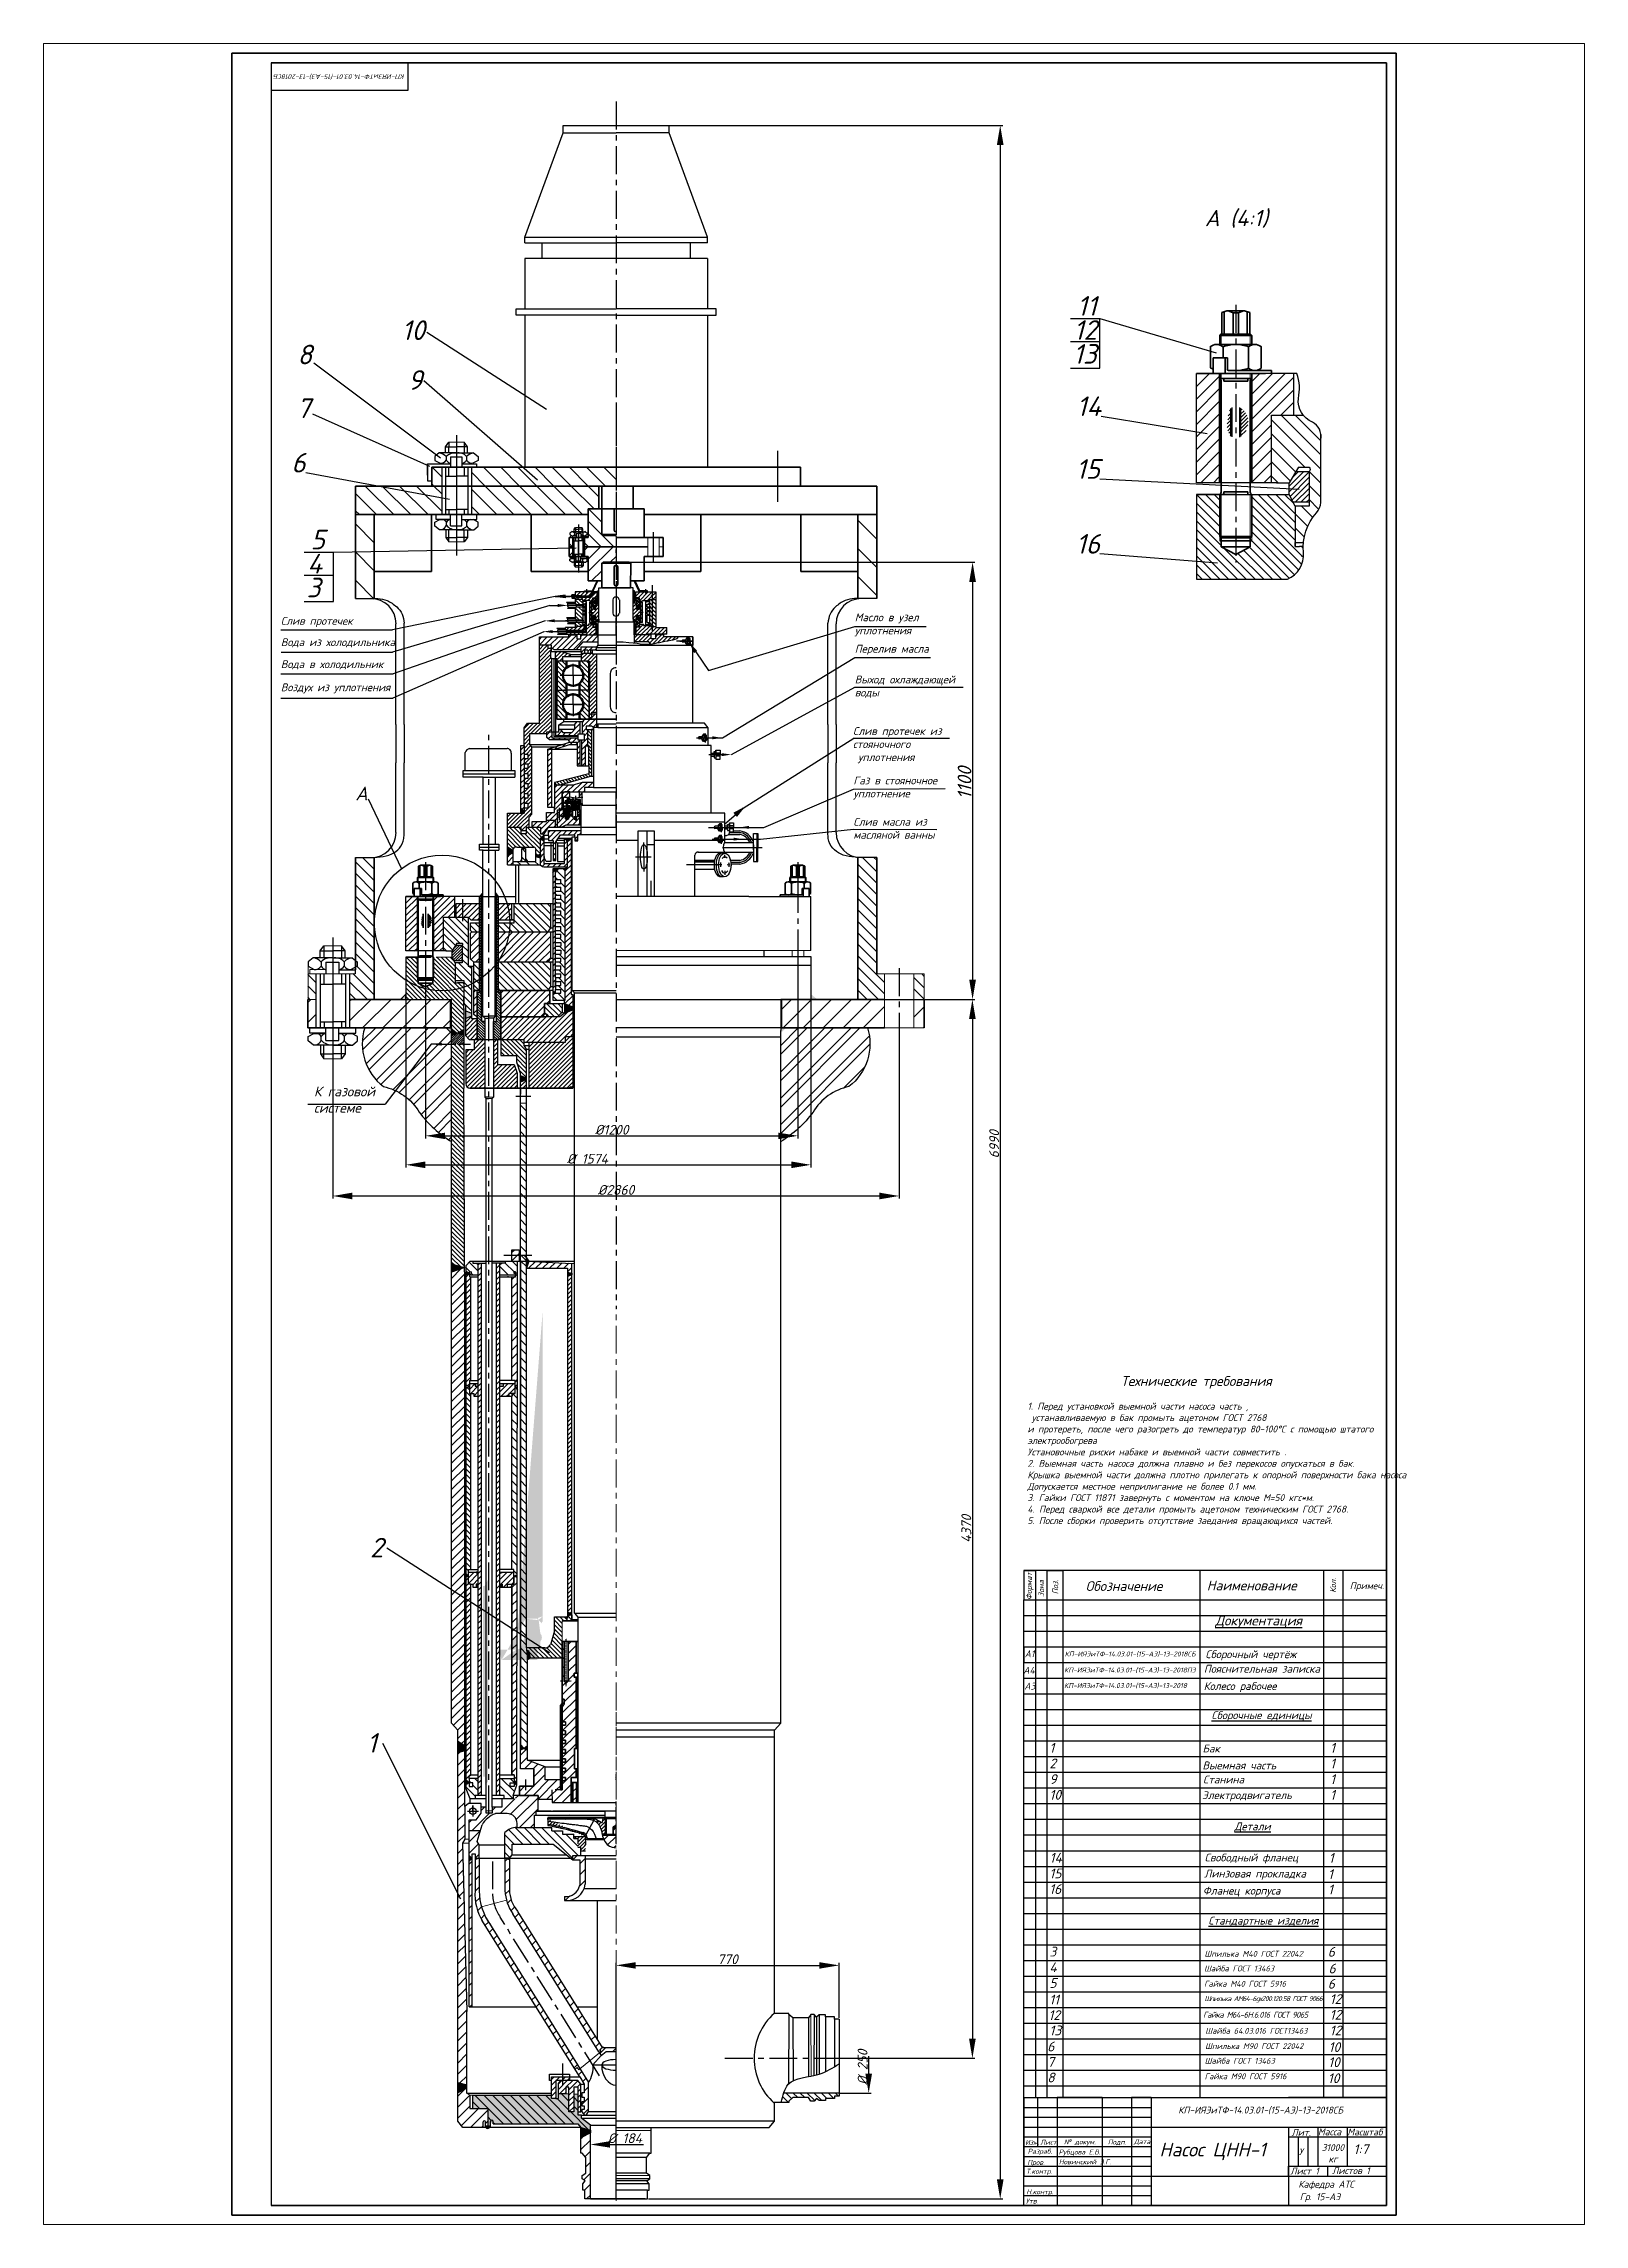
# Paper-space layout 'Лист4' of a CAD drawing. Header units: millimetres. Extents: x 104 to 934, y 20 to 1196.
# The model-space entities are those that its viewports show. They can reach past a viewport. Long polylines and large blocks are cut down to what shows.
import ezdxf

# ---------------------------------------------------------------- set-up
doc = ezdxf.new("R2010")
doc.units = ezdxf.units.MM
doc.header["$LTSCALE"] = 0.5
for name, pattern in [('ACAD_ISO03W100', [30, 12, -18]), ('CENTER', [50.8, 31.75, -6.35, 6.35, -6.35]), ('CENTER2', [1.125, 0.75, -0.125, 0.125, -0.125]), ('K5LT_BASIC', [0]), ('осеваяX2', [101.6, 63.5, -12.7, 12.7, -12.7])]:
    doc.linetypes.add(name, pattern=pattern)
for name, color, linetype in [('0контур', 7, 'Continuous'), ('оси2', 7, 'CENTER2'), ('Рамка', 7, 'Continuous'), ('тонкий', 7, 'Continuous'), ('цвет', 10, 'Continuous'), ('че надо', 7, 'Continuous')]:
    doc.layers.add(name, color=color, linetype=linetype)
for name, color, linetype, lineweight in [('0оси', 1, 'осеваяX2', 20), ('0штриховка', 6, 'Continuous', 15), ('oci', 7, 'CENTER', 25), ('ocnova', 7, 'Continuous', 5), ('оси', 7, 'CENTER2', 25), ('штриховка', 7, 'Continuous', 25)]:
    doc.layers.add(name, color=color, linetype=linetype, lineweight=lineweight)
doc.styles.add('1', font='isocpeur.ttf', dxfattribs={"height": 5})
doc.styles.get("Standard").update_dxf_attribs({"font": 'isocpeur.ttf', "oblique": 15})
doc.dimstyles.new('ISO-25', dxfattribs={"dimtxt": 2.5, "dimasz": 2.5, "dimexe": 1.25, "dimexo": 0.625, "dimtad": 1, "dimtoh": 1, "dimdec": 0, "dimtxsty": 'Standard', "dimcen": 2.5, "dimadec": 0, "dimazin": 0, "dimtfac": 1, "dimtdec": 0, "dimtmove": 0, "dimatfit": 3, "dimfxl": 1, "dimarcsym": 0})
pattern_1 = [(45, (2728.963, 3309.0175), (-2.814625, 2.814625), [])]
pattern_2 = [(45, (2728.963, 3309.0175), (-1.407312, 1.407312), [])]
pattern_3 = [(315, (2426.199, 3323.6669), (1.0169026, 1.0169026), [])]
pattern_4 = [(225, (2426.199, 3323.6669), (1.0169026, -1.0169026), [])]
pattern_5 = [(45, (14.7563, 0.949), (-1.122532, 1.122532), [])]
pattern_6 = [(45, (2728.963, 3274.1218), (-1.4073123, 1.4073123), [])]
pattern_7 = [(135, (14.7563, 0.949), (-1.4073123, -1.4073123), [])]
pattern_8 = [(45, (2728.963, 3281.6018), (-1.4073123, 1.4073123), [])]
pattern_9 = [(135, (14.7563, 0.949), (-1.122532, -1.122532), [])]
pattern_10 = [(45, (14.7563, 0.949), (-2.245064, 2.245064), [])]
pattern_11 = [(45, (14.7563, 0.949), (-1.01690255, 1.01690255), [])]
pattern_12 = [(135, (14.7563, 0.949), (-2.245064, -2.245064), [])]
pattern_13 = [(135, (14.7563, 0.949), (-1.7960512, -1.7960512), [])]
pattern_14 = [(45, (14.7563, 0.949), (-1.7960512, 1.7960512), [])]
pattern_15 = [(135, (14.7563, 0.9491), (-0.6735192, -0.6735192), [])]
pattern_16 = [(45, (14.7563, 0.9491), (-0.8980256, 0.8980256), [])]
pattern_17 = [(135, (-1569.38, -1028.756), (-4.377875, -4.377875), [])]

psp = doc.layouts.new('Лист4')

msp = doc.modelspace()

# ---------------------------------------------------------------- texts
at = {"attachment_point": 1}
for s, insert, char_height, width, rotation in [('КП-ИЯЭиТФ-14.03.01-(15-АЭ)-13-2018СБ', (2591, 4407.3), 2.5, 68.827, 180), ('{\\fISOCPEUR|b0|i0|c204|p34;\\Q15;Формат}', (2908, 3631.4), 3, 36.354, 90), ('{\\fISOCPEUR|b0|i0|c204|p34;\\Q15;Зона}', (2914.2, 3632.9), 3, 17.599, 90), ('{\\fISOCPEUR|b0|i0|c204|p34;\\Q15;Поз\\fISOCPEUR|b0|i0|c0|p34;.}', (2921.4, 3634.3), 3, 22.181, 90), ('{\\fISOCPEUR|b0|i0|c204|p34;\\Q15;Кол.}', (3063.1, 3635.1), 3, 18.196, 90), ('{\\fISOCPEUR|b1|i1|c204|p34;\\Q0;\\T0.85;\\C7;Шпилька АМ64-6gх200.120.58 ГОСТ 9066 }', (2999, 3429.3), 2.5, 71.651, 0)]:
    msp.add_mtext(s, dxfattribs=dict(at, insert=insert, char_height=char_height, width=width, rotation=rotation))
at = {"color": 7, "lineweight": 30, "insert": (3031.4, 4340.6), "char_height": 8.35, "attachment_point": 3}
msp.add_mtext_dynamic_manual_height_columns('А (4:1)', width=58.248, gutter_width=12.5, heights=[0], dxfattribs=at)
at = {"char_height": 10, "width": 4.284, "attachment_point": 1, "style": '1'}
for s, insert in [('{\\fISOCPEUR|b1|i1|c204|p34;11}', (2934, 4296.6)), ('{\\fISOCPEUR|b1|i1|c204|p34;12}', (2932.3, 4284.3)), ('{\\fISOCPEUR|b1|i1|c204|p34;13}', (2932, 4272.1)), ('{\\fISOCPEUR|b1|i1|c204|p34;5}', (2543, 4177.4)), ('{\\fISOCPEUR|b1|i1|c204|p34;4}', (2541.3, 4165.1)), ('{\\fISOCPEUR|b1|i1|c204|p34;3}', (2541, 4152.9))]:
    msp.add_mtext(s, dxfattribs=dict(at, insert=insert))
at = {"color": 0, "ltscale": 0.5}
for s, insert, char_height, width, attachment_point in [('10', (2601.3, 4284.2), 10, 1.423, 3), ('8', (2543.8, 4271.8), 10, 9.128, 3), ('9', (2600, 4258.8), 10, 9.128, 3), ('14', (2946.3, 4245.4), 10, 9.128, 3), ('6', (2540.4, 4216.6), 10, 9.128, 3), ('15', (2945.7, 4213.4), 10, 9.128, 3), ('16', (2945.7, 4175.2), 10, 9.128, 3), ('Слив протечек', (2527.8, 4132.9), 4, 93.895, 1), ('Масло в узел уплотнения', (2820.6, 4134.7), 4, 59.1, 1), ('Вода из холодильника', (2527.8, 4122), 4, 66.339, 1), ('Перелив масла', (2820.6, 4118.7), 4, 139.847, 1), ('Вода в холодильник', (2527.8, 4110.8), 4, 100.569, 1), ('Воздух из уплотнения', (2527.8, 4099), 4, 115.072, 1), ('Выход охлаждающей воды   ', (2820.6, 4103), 4, 57.092, 1), ('Слив протечек из стояночного\\P уплотнения', (2819.7, 4076.7), 4, 58.205, 1), ('Газ в стояночное уплотнение', (2819.9, 4051.5), 4, 59.99, 1), ('А', (2565.8, 4046.3), 7, 9.128, 1), ('Слив масла из масляной ванны', (2819.9, 4030.4), 4, 56.643, 1)]:
    msp.add_mtext(s, dxfattribs=dict(at, insert=insert, char_height=char_height, width=width, attachment_point=attachment_point))
at = {"color": 0, "ltscale": 0.5, "insert": (2542.9, 4244.4), "char_height": 10, "attachment_point": 3}
msp.add_mtext('7', dxfattribs=at)
at = {"color": 0, "insert": (2956.4, 3745.6), "char_height": 5, "width": 2955.906, "attachment_point": 1}
msp.add_mtext('{\\fISOCPEUR|b0|i0|c204|p34;\\Q15;Технические требования}', dxfattribs=at)
for s, insert, char_height, width, attachment_point in [('1. Перед установкой выемной части насоса часть ,\\P устанавливаемую в бак промыть ацетоном ГОСТ 2768\\Pи протереть, после чего разогреть до температур 80-100°С с помощью штатого электрообогрева\\PУстановочные риски набаке и выемной части совместить .\\P2. Выемная часть насоса должна плавно и без перекосов опускаться в бак.\\PКрышка выемной части должна плотно прилегать к опорной поверхности бака насоса\\PДопускается местное неприлигание не более 0.1 мм.\\P3. Гайки ГОСТ 11871 завернуть с моментом на ключе M=50 кгс*м.\\P4. Перед сваркой все детали промыть ацетоном техническим ГОСТ 2768.\\P5. После сборки проверить отсутствие заедания вращающихся частей. ', (2908.7, 3732), 3.5, 183.06, 1), ('{\\fISOCPEUR|b0|i0|c204|p34;\\Q15;Обозначение}', (2938.4, 3641), 5, 70, 1), ('{\\fISOCPEUR|b0|i0|c204|p34;\\Q15;Наименование}', (3000.2, 3641.3), 5, 62, 1), ('{\\fISOCPEUR|b0|i0|c204|p34;\\H0.7x;\\Q15;Примеч.}', (3073.1, 3640.4), 5, 16.575, 1), ('{\\fISOCPEUR|b0|i0|c204|p34;\\Q15;\\LДокументация}', (3004.5, 3623.4), 5, 62, 1), ('{\\fISOCPEUR|b0|i0|c204|p34;\\Q15;А1}', (2907.3, 3605.7), 3.5, 11.636, 1), ('КП-ИЯЭиТФ-14.03.01-(15-АЭ)-13-2018СБ', (2927.7, 3605.1), 2.5, 68.827, 1), ('{\\fISOCPEUR|b0|i0|c204|p34;\\Q15;Сборочный чертёж}', (2999.5, 3605.7), 4, 62, 1), ('А4', (2906.6, 3597.3), 3.5, 11.636, 1), ('КП-ИЯЭиТФ-14.03.01-(15-АЭ)-13-2018ПЗ', (2927.4, 3596.9), 2.5, 68.827, 1), ('{\\fISOCPEUR|b0|i0|c204|p34;\\Q15;Пояснительная записка}', (2998.7, 3598.3), 4, 62, 1), ('{\\fISOCPEUR|b0|i0|c204|p34;\\Q15;А3}', (2907.1, 3589.2), 3.5, 11.636, 1), ('КП-ИЯЭиТФ-14.03.01-(15-АЭ)-13-2018', (2927.4, 3589), 2.5, 68.827, 1), ('{\\fISOCPEUR|b0|i0|c204|p34;\\Q15;Колесо рабочее}', (2998.6, 3589.5), 4, 62, 1), ('{\\fISOCPEUR|b0|i0|c204|p34;\\Q15;\\LСборочные единицы}', (3002.6, 3574.6), 4, 67.521, 1), ('2', (2919.9, 3550.5), 5, 11.636, 1), ('1', (2919.9, 3558.5), 5, 11.636, 1), ('Бак', (2998, 3557.6), 4, 62, 1), ('{\\fISOCPEUR|b0|i0|c204|p34;\\Q15;1}', (3063.1, 3558.5), 5, 11.636, 1), ('{\\fISOCPEUR|b0|i0|c204|p34;\\Q15;1}', (3063.1, 3550.5), 5, 11.636, 1), ('9', (2919.9, 3542.5), 5, 11.636, 1), ('Выемная часть', (2998, 3549), 4, 62, 1), ('Станина', (2998.3, 3541.8), 4, 62, 1), ('{\\fISOCPEUR|b0|i0|c204|p34;\\Q15;1}', (3063.1, 3542.5), 5, 11.636, 1), ('10', (2919.9, 3534.5), 5, 11.636, 1), ('Электродвигатель', (2997.8, 3533.8), 4, 62, 1), ('{\\fISOCPEUR|b0|i0|c204|p34;\\Q15;1}', (3063.1, 3534.5), 5, 11.636, 1), ('{\\fISOCPEUR|b0|i0|c204|p34;\\Q15;\\LДетали}', (3014.3, 3517.9), 4, 67.521, 1), ('15', (2919.9, 3494.4), 5, 11.636, 1), ('14', (2920, 3502.4), 5, 11.636, 1), ('Линзовая прокладка', (2998.9, 3493.8), 4, 62, 1), ('Свободный фланец', (2999.1, 3502), 4, 62, 1), ('{\\fISOCPEUR|b0|i0|c204|p34;\\Q15;1}', (3062, 3494), 5, 11.636, 1), ('{\\fISOCPEUR|b0|i0|c204|p34;\\Q15;1}', (3062.4, 3502.3), 5, 11.636, 1), ('16', (2919.8, 3486.4), 5, 11.636, 1), ('Фланец корпуса', (2998.2, 3485.1), 4, 62, 1), ('{\\fISOCPEUR|b0|i0|c204|p34;\\Q15;1}', (3062, 3486.2), 5, 11.636, 1), ('{\\LСтандартные изделия}', (3001, 3469.8), 4, 67.521, 1), ('3', (2919.9, 3454.5), 5, 11.636, 1), ('Шпилька М40 ГОСТ 22042', (2999, 3450.9), 3, 120.448, 4), ('6', (3061.9, 3454.4), 5, 11.636, 1), ('5', (2919.9, 3438.5), 5, 11.636, 1), ('4', (2919.9, 3446.5), 5, 11.636, 1), ('Шайба ГОСТ 13463', (2998.8, 3443.4), 3, 110.184, 4), ('6', (3061.9, 3438.1), 5, 11.636, 1), ('6', (3062.3, 3445.9), 5, 11.636, 1), ('11', (2919.8, 3430), 5, 11.636, 1), ('Гайка М40 ГОСТ 5916 ', (2998.8, 3435.6), 3, 110.184, 4), ('12', (3062.9, 3430.3), 5, 11.636, 1), ('12', (2919.4, 3422.1), 5, 11.636, 1), ('12', (3062.9, 3422.3), 5, 11.636, 1), ('6', (2918.8, 3406.1), 5, 11.636, 1), ('13', (2919.9, 3414.3), 5, 11.636, 1), ('Шпилька М90 ГОСТ 22042', (2999.3, 3403.8), 3, 120.448, 4), ('10', (3062.3, 3405.8), 5, 11.636, 1), ('12', (3062.9, 3414.3), 5, 11.636, 1), ('7', (2918.8, 3398.2), 5, 11.636, 1), ('Шайба ГОСТ 13463', (2999.1, 3396.3), 3, 110.184, 4), ('10', (3062.1, 3398.1), 5, 11.636, 1), ('8', (2918.8, 3390.3), 5, 11.636, 1), ('Гайка М90 ГОСТ 5916 ', (2999.1, 3388.4), 3, 110.184, 4), ('10', (3061.9, 3389.9), 5, 11.636, 1), ('КП-ИЯЭиТФ-14.03.01-(15-АЭ)-13-2018СБ', (2985.6, 3372.9), 3.5, 68.827, 1), ('{\\fISOCPEUR|b0|i0|c204|p34;\\Q15;Лит.}', (3043.4, 3361.5), 3.5, 15, 1), ('{\\fISOCPEUR|b0|i0|c204|p34;\\Q15;Масса}', (3056.9, 3361.8), 3.5, 15, 1), ('{\\fISOCPEUR|b0|i0|c204|p34;\\Q15;Масштаб}', (3071.9, 3361.7), 3.5, 20, 1), ('{\\fISOCPEUR|b0|i0|c204|p34;\\Q15;Изм.}', (2907.5, 3355.9), 2.5, 7, 1), ('{\\fISOCPEUR|b0|i0|c204|p34;\\Q15;Разраб.}', (2908.8, 3351.4), 2.5, 17, 1), ('{\\fISOCPEUR|b0|i0|c204|p34;\\Q15;Лист}', (2915.2, 3356), 2.5, 10, 1), ('{\\fISOCPEUR|b0|i0|c204|p34;\\Q15;№ докум.}', (2927.3, 3356.2), 2.5, 23, 1), ('{\\fISOCPEUR|b0|i0|c204|p34;\\Q15;Подп.}', (2949.7, 3356.1), 2.5, 15, 1), ('{\\fISOCPEUR|b0|i0|c204|p34;\\Q15;Дата}', (2963, 3356.3), 2.5, 10, 1), ('Насос ЦНН-1', (2976, 3354.5), 7, 68.827, 1), ('{\\fISOCPEUR|b0|i0|c204|p34;\\Q15;У}', (3047.1, 3351.7), 3.5, 1.472, 1), ('31000\\P\\pi3.4528;кг', (3058.8, 3353.8), 3.5, 11.762, 1), ('{\\fISOCPEUR|b0|i0|c204|p34;\\Q15;1\\fISOCPEUR|b0|i0|c0|p34;:7}', (3075, 3353.7), 5, 26.256, 1), ('{\\fISOCPEUR|b0|i0|c204|p34;\\Q15;Т.контр.}', (2908, 3341.2), 2.5, 17, 1), ('{\\fISOCPEUR|b0|i0|c204|p34;\\Q15;Пров.}', (2908.6, 3345.7), 2.5, 17, 1), ('{\\fISOCPEUR|b0|i0|c204|p34;\\Q15;Лист 1}', (3042.8, 3341.8), 3.5, 20, 1), ('{\\fISOCPEUR|b0|i0|c204|p34;\\Q15;Листов 1}', (3064.1, 3342), 3.5, 24.996, 1), ('{\\fISOCPEUR|b0|i0|c204|p34;\\Q15;Н.контр.}', (2908.1, 3330.7), 2.5, 17, 1), ('{\\fISOCPEUR|b0|i0|c204|p34;\\Q15;Кафедра АТС}', (3046.9, 3335.1), 3.5, 38.688, 1), ('Гр. 15-АЭ', (3047.6, 3328.7), 3.5, 38.688, 1), ('{\\fISOCPEUR|b0|i0|c204|p34;\\Q15;Утв.}', (2907.8, 3326), 2.5, 17, 1)]:
    msp.add_mtext(s, dxfattribs=dict(insert=insert, char_height=char_height, width=width, attachment_point=attachment_point))
at = {"ltscale": 0.5, "attachment_point": 1}
for s, insert, char_height, width in [('2', (2573.3, 3663.1), 10, 9.128), ('1', (2571.7, 3563.5), 10, 9.128), ('Рубцова Е.В.', (2924.6, 3351), 2.5, 23.715), ('{\\fISOCPEUR|b0|i0|c204|p34;\\Q15;Новинский Э.Г.}', (2924.7, 3346), 2.5, 24.083)]:
    msp.add_mtext(s, dxfattribs=dict(at, insert=insert, char_height=char_height, width=width))
at = {"layer": 'Рамка', "color": 7, "char_height": 3, "attachment_point": 1, "style": '1'}
for s, insert, width in [('{\\fISOCPEUR|b1|i1|c204|p34;\\T0.9;Гайка М64-6Н.6.016 ГОСТ 9065}', (2998.3, 3421.3), 71.752), ('{\\fISOCPEUR|b1|i1|c204|p34;Шайба 64.03.016 ГОСТ13463\\H0.99972x; }', (2999.4, 3413.1), 73.111)]:
    msp.add_mtext(s, dxfattribs=dict(at, insert=insert, width=width))
at = {"layer": 'тонкий', "color": 0, "ltscale": 0.5, "insert": (2544.7, 3893.3), "char_height": 5, "width": 113.019, "attachment_point": 1}
msp.add_mtext('{\\fISOCPEUR|b0|i0|c204|p34;\\Q15;К газовой \\fISOCPEUR|b0|i0|c0|p34;\\P\\fISOCPEUR|b0|i0|c204|p34;системе}', dxfattribs=at)

# ---------------------------------------------------------------- blocks, each defined once
blk = doc.blocks.new('*D1')
at = {"color": 0, "lineweight": -2, "ltscale": 0.5, "transparency": 16777216}
for p, q in [((2791.6, 3962.1), (2791.6, 3866.9)), ((2601.6, 3947), (2601.6, 3866.9)), ((2611.6, 3868.2), (2781.6, 3868.2))]:
    blk.add_line(p, q, dxfattribs=at)
at = {"color": 0, "ltscale": 0.5, "transparency": 16777216}
for points in [[(2611.6, 3869.8), (2611.6, 3866.5), (2601.6, 3868.2)], [(2781.6, 3869.8), (2781.6, 3866.5), (2791.6, 3868.2)]]:
    blk.add_solid(points, dxfattribs=at)
at = {"layer": 'Defpoints', "color": 0, "ltscale": 0.5, "transparency": 16777216}
for p in [(2791.6, 3962.7), (2601.6, 3947.6), (2791.6, 3868.2)]:
    blk.add_point(p, dxfattribs=at)
at = {"color": 0, "ltscale": 0.5, "transparency": 16777216, "insert": (2696.6, 3871.3), "char_height": 2.5, "attachment_point": 5}
blk.add_mtext('{\\H2x;%%C1200}', dxfattribs=at)
blk = doc.blocks.new('*D2')
at = {"layer": 'Defpoints', "color": 0, "ltscale": 0.5, "transparency": 16777216}
for p in [(2798.2, 3959.6), (2591.6, 3938), (2798.2, 3853.4)]:
    blk.add_point(p, dxfattribs=at)
at = {"layer": 'тонкий', "color": 0, "lineweight": -2, "ltscale": 0.5, "transparency": 16777216}
for p, q in [((2798.2, 3959.6), (2798.2, 3852.1)), ((2591.6, 3938), (2591.6, 3852.1)), ((2601.6, 3853.4), (2788.2, 3853.4))]:
    blk.add_line(p, q, dxfattribs=at)
at = {"layer": 'тонкий', "color": 0, "ltscale": 0.5, "transparency": 16777216}
for points in [[(2601.6, 3855.1), (2601.6, 3851.7), (2591.6, 3853.4)], [(2788.2, 3855.1), (2788.2, 3851.7), (2798.2, 3853.4)]]:
    blk.add_solid(points, dxfattribs=at)
at = {"layer": 'тонкий', "color": 0, "ltscale": 0.5, "transparency": 16777216, "insert": (2684.2, 3856.5), "char_height": 2.5, "attachment_point": 5}
blk.add_mtext('{\\H2x;%%C 1574}', dxfattribs=at)
blk = doc.blocks.new('*D3')
at = {"layer": 'Defpoints', "color": 0, "ltscale": 0.5, "transparency": 16777216}
for p in [(2784.1, 3415.4), (2827.7, 3415.4), (2812.6, 3379.8)]:
    blk.add_point(p, dxfattribs=at)
at = {"layer": 'тонкий', "color": 0, "lineweight": -2, "ltscale": 0.5, "transparency": 16777216}
for p, q in [((2827.7, 3389.8), (2827.7, 3383.2)), ((2812.6, 3379.8), (2828.9, 3379.8))]:
    blk.add_line(p, q, dxfattribs=at)
at = {"layer": 'тонкий', "color": 0, "ltscale": 0.5, "transparency": 16777216}
blk.add_solid([(2826, 3389.8), (2829.4, 3389.8), (2827.7, 3379.8)], dxfattribs=at)
at = {"layer": 'тонкий', "color": 0, "ltscale": 0.5, "transparency": 16777216, "insert": (2824.6, 3393), "char_height": 2.5, "attachment_point": 5, "rotation": 90}
blk.add_mtext('{\\H2x;%%C 250}', dxfattribs=at)
blk = doc.blocks.new('_None')
blk = doc.blocks.new('*D5')
at = {"layer": 'Defpoints', "color": 0, "ltscale": 0.5, "transparency": 16777216}
for p in [(2812.6, 3445), (2812.6, 3417.5), (2698.8, 3324.8)]:
    blk.add_point(p, dxfattribs=at)
at = {"layer": 'тонкий', "color": 0, "lineweight": -2, "ltscale": 0.5, "transparency": 16777216}
for p, q in [((2698.8, 3325.5), (2698.8, 3446.2)), ((2708.8, 3445), (2802.6, 3445)), ((2812.6, 3418.2), (2812.6, 3446.2))]:
    blk.add_line(p, q, dxfattribs=at)
at = {"layer": 'тонкий', "color": 0, "ltscale": 0.5, "transparency": 16777216}
for points in [[(2708.8, 3446.6), (2708.8, 3443.3), (2698.8, 3445)], [(2802.6, 3446.6), (2802.6, 3443.3), (2812.6, 3445)]]:
    blk.add_solid(points, dxfattribs=at)
at = {"layer": 'тонкий', "color": 0, "ltscale": 0.5, "transparency": 16777216, "insert": (2755.7, 3448.1), "char_height": 2.5, "attachment_point": 5}
blk.add_mtext('{\\H2x;770}', dxfattribs=at)
blk = doc.blocks.new('*D6')
at = {"layer": 'Defpoints', "color": 0, "ltscale": 0.5, "transparency": 16777216}
for p in [(2711, 3353.6), (2685.7, 3325.8), (2711, 3325.8)]:
    blk.add_point(p, dxfattribs=at)
at = {"layer": 'тонкий', "color": 0, "lineweight": -2, "ltscale": 0.5, "transparency": 16777216}
for p, q in [((2685.7, 3325.8), (2685.7, 3354.9)), ((2695.7, 3353.6), (2712.9, 3353.6))]:
    blk.add_line(p, q, dxfattribs=at)
at = {"layer": 'тонкий', "color": 0, "ltscale": 0.5, "transparency": 16777216}
blk.add_solid([(2695.7, 3355.3), (2695.7, 3352), (2685.7, 3353.6)], dxfattribs=at)
at = {"layer": 'тонкий', "color": 0, "ltscale": 0.5, "transparency": 16777216, "insert": (2703.3, 3356.8), "char_height": 2.5, "attachment_point": 5}
blk.add_mtext('{\\H2x;%%C 184}', dxfattribs=at)
blk = doc.blocks.new('*D10')
at = {"layer": 'Defpoints', "color": 0, "ltscale": 0.5, "transparency": 16777216}
for p in [(2808.2, 3937.8), (2812.8, 3397.6), (2880.6, 3397.6)]:
    blk.add_point(p, dxfattribs=at)
at = {"layer": 'ocnova', "color": 0, "lineweight": -2, "ltscale": 0.5, "transparency": 16777216}
for p, q in [((2808.9, 3937.8), (2881.9, 3937.8)), ((2880.6, 3927.8), (2880.6, 3407.6)), ((2813.4, 3397.6), (2881.9, 3397.6))]:
    blk.add_line(p, q, dxfattribs=at)
at = {"layer": 'ocnova', "color": 0, "ltscale": 0.5, "transparency": 16777216}
for points in [[(2878.9, 3927.8), (2882.3, 3927.8), (2880.6, 3937.8)], [(2878.9, 3407.6), (2882.3, 3407.6), (2880.6, 3397.6)]]:
    blk.add_solid(points, dxfattribs=at)
at = {"layer": 'ocnova', "color": 0, "lineweight": 25, "ltscale": 0.5, "transparency": 16777216, "insert": (2877.5, 3667.7), "char_height": 2.5, "attachment_point": 5, "rotation": 90}
blk.add_mtext('{\\H2x;4370}', dxfattribs=at)
blk = doc.blocks.new('*D11')
at = {"color": 0, "lineweight": -2, "ltscale": 0.5, "transparency": 16777216}
for p, q in [((2699.5, 4383.7), (2896.1, 4383.7)), ((2894.8, 4373.7), (2894.8, 3335.8)), ((2715.4, 3325.8), (2896.1, 3325.8))]:
    blk.add_line(p, q, dxfattribs=at)
at = {"color": 0, "ltscale": 0.5, "transparency": 16777216}
for points in [[(2893.1, 4373.7), (2896.5, 4373.7), (2894.8, 4383.7)], [(2893.1, 3335.8), (2896.5, 3335.8), (2894.8, 3325.8)]]:
    blk.add_solid(points, dxfattribs=at)
at = {"layer": 'Defpoints', "color": 0, "ltscale": 0.5, "transparency": 16777216}
for p in [(2698.8, 4383.7), (2714.8, 3325.8), (2894.8, 3325.8)]:
    blk.add_point(p, dxfattribs=at)
at = {"color": 0, "lineweight": 25, "ltscale": 0.5, "transparency": 16777216, "insert": (2891.7, 3863.9), "char_height": 2.5, "attachment_point": 5, "rotation": 90}
blk.add_mtext('{\\H2x;6990}', dxfattribs=at)
blk = doc.blocks.new('*D20')
at = {"layer": 'Defpoints', "color": 0, "ltscale": 0.5, "transparency": 16777216}
for p in [(2843.2, 3923.3), (2554.3, 3914.5), (2843.2, 3837.5)]:
    blk.add_point(p, dxfattribs=at)
at = {"layer": 'штриховка', "color": 0, "lineweight": -2, "ltscale": 0.5, "transparency": 16777216}
for p, q in [((2843.2, 3922.6), (2843.2, 3836.2)), ((2554.3, 3913.9), (2554.3, 3836.2)), ((2564.3, 3837.5), (2833.2, 3837.5))]:
    blk.add_line(p, q, dxfattribs=at)
at = {"layer": 'штриховка', "color": 0, "ltscale": 0.5, "transparency": 16777216}
for points in [[(2564.3, 3839.2), (2564.3, 3835.8), (2554.3, 3837.5)], [(2833.2, 3839.2), (2833.2, 3835.8), (2843.2, 3837.5)]]:
    blk.add_solid(points, dxfattribs=at)
at = {"layer": 'штриховка', "color": 0, "ltscale": 0.5, "transparency": 16777216, "insert": (2698.8, 3840.6), "char_height": 2.5, "attachment_point": 5}
blk.add_mtext('{\\H2x;\\C0;%%C\\C256;2860}', dxfattribs=at)
blk = doc.blocks.new('*D21')
at = {"color": 0, "lineweight": -2, "ltscale": 0.5, "transparency": 16777216}
for p, q in [((2699.5, 4160.8), (2881.9, 4160.8)), ((2880.7, 4150.8), (2880.7, 3947.8)), ((2843.9, 3937.8), (2881.9, 3937.8))]:
    blk.add_line(p, q, dxfattribs=at)
at = {"color": 0, "ltscale": 0.5, "transparency": 16777216}
for points in [[(2879, 4150.8), (2882.4, 4150.8), (2880.7, 4160.8)], [(2879, 3947.8), (2882.4, 3947.8), (2880.7, 3937.8)]]:
    blk.add_solid(points, dxfattribs=at)
at = {"layer": 'Defpoints', "color": 0, "ltscale": 0.5, "transparency": 16777216}
for p in [(2698.8, 4160.8), (2843.2, 3937.8), (2880.7, 3937.8)]:
    blk.add_point(p, dxfattribs=at)
at = {"color": 0, "ltscale": 0.5, "transparency": 16777216, "insert": (2876.6, 4048.2), "char_height": 2.5, "attachment_point": 5, "rotation": 90}
blk.add_mtext('{\\H2.8x;1100}', dxfattribs=at)

# ---------------------------------------------------------------- dimensions: what is measured, and where the dimension line sits
at = {"lineweight": 25, "ltscale": 0.5}
dim = msp.add_linear_dim(base=(2894.8, 3325.8), p1=(2698.8, 4383.7), p2=(2714.8, 3325.8), angle=90, text='{\\H2x;6990}', dimstyle='ISO-25', override={"dimasz": 10}, dxfattribs=at)
dim.commit()
dim.dimension.update_dxf_attribs({"geometry": '*D11', "text_midpoint": (2894.8, 3863.9), "dimtype": 160})
at = {"ltscale": 0.5}
dim = msp.add_linear_dim(base=(2880.7, 3937.8), p1=(2698.8, 4160.8), p2=(2843.2, 3937.8), angle=90, text='{\\H2.8x;1100}', dimstyle='ISO-25', override={"dimasz": 10}, dxfattribs=at)
dim.commit()
dim.dimension.update_dxf_attribs({"geometry": '*D21', "text_midpoint": (2880.7, 4048.2), "dimtype": 160})
at = {"color": 0, "ltscale": 0.5}
dim = msp.add_linear_dim(base=(2791.6, 3868.2), p1=(2601.6, 3947.6), p2=(2791.6, 3962.7), text='{\\H2x;%%C1200}', dimstyle='ISO-25', override={"dimasz": 10}, dxfattribs=at)
dim.commit()
dim.dimension.update_dxf_attribs({"geometry": '*D1', "text_midpoint": (2696.6, 3871.3)})
at = {"layer": 'ocnova', "lineweight": 25, "ltscale": 0.5}
dim = msp.add_linear_dim(base=(2880.6, 3397.6), p1=(2808.2, 3937.8), p2=(2812.8, 3397.6), angle=90, text='{\\H2x;4370}', dimstyle='ISO-25', override={"dimasz": 10}, dxfattribs=at)
dim.commit()
dim.dimension.update_dxf_attribs({"geometry": '*D10', "text_midpoint": (2877.5, 3667.7)})
at = {"layer": 'тонкий', "color": 0, "ltscale": 0.5}
dim = msp.add_linear_dim(base=(2798.2, 3853.4), p1=(2591.6, 3938), p2=(2798.2, 3959.6), text='{\\H2x;%%C 1574}', dimstyle='ISO-25', override={"dimasz": 10, "dimexo": 0, "dimjust": 0}, dxfattribs=at)
dim.commit()
dim.dimension.update_dxf_attribs({"geometry": '*D2', "text_midpoint": (2684.2, 3853.4), "dimtype": 160})
at = {"layer": 'тонкий', "ltscale": 0.5}
for base, p1, p2, text, override, picture, middle in [((2812.6, 3445), (2698.8, 3324.8), (2812.6, 3417.5), '{\\H2x;770}', {"dimasz": 10}, '*D5', (2755.7, 3448.1)), ((2711, 3353.6), (2685.7, 3325.8), (2711, 3325.8), '{\\H2x;%%C 184}', {"dimasz": 10, "dimexo": 0, "dimblk2": 'None', "dimsah": 1, "dimse2": 1, "dimsd2": 1}, '*D6', (2703.3, 3356.8))]:
    dim = msp.add_linear_dim(base=base, p1=p1, p2=p2, text=text, dimstyle='ISO-25', override=override, dxfattribs=at)
    dim.commit()
    dim.dimension.update_dxf_attribs({"geometry": picture, "text_midpoint": middle})
dim = msp.add_linear_dim(base=(2827.7, 3415.4), p1=(2812.6, 3379.8), p2=(2784.1, 3415.4), angle=270, text='{\\H2x;%%C 250}', dimstyle='ISO-25', override={"dimasz": 10, "dimexo": 0, "dimblk2": 'None', "dimsah": 1, "dimse2": 1, "dimsd2": 1}, dxfattribs=at)
dim.commit()
dim.dimension.update_dxf_attribs({"geometry": '*D3', "text_midpoint": (2827.7, 3393), "dimtype": 160})
at = {"layer": 'штриховка', "ltscale": 0.5}
dim = msp.add_linear_dim(base=(2843.2, 3837.5), p1=(2554.3, 3914.5), p2=(2843.2, 3923.3), text='{\\H2x;\\C0;%%C\\C256;2860}', dimstyle='ISO-25', override={"dimasz": 10}, dxfattribs=at)
dim.commit()
dim.dimension.update_dxf_attribs({"geometry": '*D20', "text_midpoint": (2698.8, 3837.5), "dimtype": 160})

# ---------------------------------------------------------------- hatches: boundary and pattern name
h = msp.add_hatch()
h.set_pattern_fill('ANSI31', color=0, scale=1.428571, style=0)
h.set_pattern_definition([(45, (3787.097, 2611.503), (-3.207234, 3.207234), [])])
h.paths.add_polyline_path([(3006.4, 4257.1), (2994.9, 4257.1), (2994.9, 4201.4), (3006.4, 4201.4)])
h.paths.add_polyline_path([(3023.5, 4201.4), (3033.2, 4201.4), (3033.2, 4235.8), (3044.5, 4235.8), (3044.5, 4257.1), (3023.5, 4257.1)])
at = {"lineweight": 15}
h = msp.add_hatch(dxfattribs=at)
h.set_pattern_fill('_USER', color=0, scale=1.3, angle=45, pattern_type=0)
h.set_pattern_definition([(45, (600.856, 3976.3014), (-0.9192388, 0.9192388), [])])
edge = h.paths.add_edge_path()
edge.add_spline(control_points=[(3012.5, 4239.2), (3011.6, 4238.3), (3011.3, 4236.7), (3011.1, 4235.4), (3011.1, 4235), (3010.9, 4232.4), (3009.9, 4228.7), (3011.9, 4225.7), (3012.5, 4225.2)], knot_values=[229.190782, 229.190782, 229.190782, 229.190782, 259.547258, 259.547258, 259.547258, 268.578454, 321.828454, 340.76747, 340.76747, 340.76747, 340.76747], degree=3, periodic=0)
edge.add_line((3012.5, 4225.2), (3012.5, 4239.2))
edge = h.paths.add_edge_path()
edge.add_spline(control_points=[(3017.4, 4225), (3017.9, 4225.3), (3022.1, 4228.7), (3022.2, 4236.4), (3017.8, 4239.2), (3017.4, 4239.4)], knot_values=[70.285629, 70.285629, 70.285629, 70.285629, 82.456448, 179.988494, 188.327313, 188.327313, 188.327313, 188.327313], degree=3, periodic=0)
edge.add_line((3017.4, 4239.4), (3017.4, 4225))
at = {"ltscale": 0.5}
h = msp.add_hatch(dxfattribs=at)
h.set_pattern_fill('ANSI31', color=0, scale=1.6, angle=90, style=0)
h.set_pattern_definition([(135, (-2158.762, -3721.627), (-3.5921024, -3.5921024), [])])
edge = h.paths.add_edge_path()
edge.add_arc((3068, 4245), 18.8, 209.2348, 222.4105)
edge.add_arc((3050.3, 4225.1), 8.19, 6.662, 62.1322, ccw=False)
edge.add_line((3058.4, 4226), (3058.4, 4224.1))
edge.add_arc((3050.3, 4225.1), 8.19, 349.6154, 353.338, ccw=False)
edge.add_line((3058.3, 4223.6), (3058.4, 4191.3))
edge.add_arc((3049.9, 4191.7), 8.46, 318.3823, 357.0399, ccw=False)
edge.add_arc((3076.8, 4167.9), 27.4, 138.508, 173.8003)
edge.add_line((3049.5, 4170.9), (3045.2, 4170.9))
edge.add_line((3045.2, 4170.9), (3045.2, 4189.4))
edge.add_line((3045.2, 4189.4), (3052.4, 4189.4))
edge.add_line((3052.4, 4189.4), (3052.4, 4207))
edge.add_line((3052.4, 4207), (3052.9, 4208.2))
edge.add_line((3052.9, 4208.2), (3052.4, 4209.4))
edge.add_line((3052.4, 4209.4), (3046.9, 4209.4))
edge.add_line((3046.9, 4209.4), (3042.2, 4201.4))
edge.add_line((3042.2, 4201.4), (3033.2, 4201.4))
edge.add_line((3033.2, 4201.4), (3033.2, 4235.8))
edge.add_line((3033.2, 4235.8), (3051.6, 4235.8))
at = {"lineweight": 0, "ltscale": 0.1}
h = msp.add_hatch(dxfattribs=at)
h.set_pattern_fill('ANSI31', color=0, scale=1.95, angle=90)
h.set_pattern_definition(pattern_17)
h.paths.add_polyline_path([(2609.9, 4209.3), (2605.4, 4209.3), (2604.8, 4208.7), (2604.8, 4199.7), (2609.9, 4199.7)])
h.paths.add_polyline_path([(2698.8, 4209.3), (2625, 4209.3), (2625, 4199.7), (2698.8, 4199.7)])
at = {"ltscale": 0.5}
h = msp.add_hatch(dxfattribs=at)
h.set_pattern_fill('_USER', color=256, scale=2, angle=45, pattern_type=0)
h.set_pattern_definition([(45, (-2188.2745, -3723.5252), (-1.41421356, 1.41421356), [])])
h.paths.add_polyline_path([(3042.2, 4195.4), (3044.2, 4191.4), (3052.4, 4191.4), (3052.4, 4207), (3045.5, 4207), (3042.2, 4201.4)])
at = {"lineweight": 0, "ltscale": 0.1}
h = msp.add_hatch(dxfattribs=at)
h.set_pattern_fill('ANSI31', color=0, scale=1.95, angle=90)
h.set_pattern_definition(pattern_17)
h.paths.add_polyline_path([(2690.1, 4188), (2690.1, 4199.7), (2625, 4199.7), (2625, 4185.1), (2630.8, 4185.1), (2684.4, 4185.1), (2684.4, 4188)])
h.paths.add_polyline_path([(2604.8, 4192.7), (2565.9, 4191.1), (2565.9, 4185.1), (2604.8, 4185.1)])
h.paths.add_polyline_path([(2604.8, 4199.7), (2565.9, 4199.7), (2565.9, 4191.1), (2604.8, 4192.7)])
h.paths.add_polyline_path([(2609.9, 4199.7), (2604.8, 4199.7), (2604.8, 4192.7), (2609.9, 4192.9)])
h.paths.add_polyline_path([(2609.9, 4192.9), (2604.8, 4192.7), (2604.8, 4185.1), (2609.9, 4185.1)])
h = msp.add_hatch()
h.set_pattern_fill('ANSI31', color=0, angle=90, style=0)
h.set_pattern_definition([(135, (-2158.762, -3721.627), (-2.245064, -2.245064), [])])
edge = h.paths.add_edge_path()
edge.add_arc((3076.6, 4168), 27.3, 178.1507, 184.7218)
edge.add_arc((3035.7, 4164.6), 13.8, -64.7306, 4.7218, ccw=False)
edge.add_line((3041.6, 4152.2), (3041.6, 4152.1))
edge.add_line((3041.6, 4152.1), (2994.9, 4152.1))
edge.add_line((2994.9, 4152.1), (2994.9, 4195.4))
edge.add_line((2994.9, 4195.4), (3006.8, 4195.4))
edge.add_line((3006.8, 4195.4), (3006.8, 4174))
edge.add_line((3006.8, 4174), (3007.6, 4173.3))
edge.add_line((3007.6, 4173.3), (3007.6, 4168.6))
edge.add_line((3007.6, 4168.6), (3015, 4164.8))
edge.add_line((3015, 4164.8), (3022.3, 4168.6))
edge.add_line((3022.3, 4168.6), (3022.3, 4173.3))
edge.add_line((3022.3, 4173.3), (3023.1, 4174))
edge.add_line((3023.1, 4174), (3023.1, 4195.4))
edge.add_line((3023.1, 4195.4), (3029.4, 4195.4))
edge.add_line((3029.4, 4195.4), (3042.2, 4195.4))
edge.add_line((3042.2, 4195.4), (3045.2, 4189.4))
edge.add_line((3045.2, 4189.4), (3045.2, 4169.2))
edge.add_line((3045.2, 4169.2), (3049.4, 4168.9))
at = {"lineweight": 25, "ltscale": 0.5}
h = msp.add_hatch(dxfattribs=at)
h.set_pattern_fill('ANSI31', color=0, scale=1.43, angle=90)
h.set_pattern_definition([(135, (-1996.202, -1526.426), (-3.2104416, -3.2104416), [])])
h.paths.add_polyline_path([(2698.8, 4168.7), (2698.8, 4174.5), (2692.3, 4174.4), (2691.5, 4174.9), (2691.5, 4188), (2684.6, 4188), (2684.6, 4173.5), (2682.6, 4173.5), (2682.6, 4168.7)])
h = msp.add_hatch(dxfattribs=at)
h.set_pattern_fill('ANSI31', color=0, scale=0.967879, angle=90)
h.set_pattern_definition([(135, (100.9714, 134.2606), (-2.1729506, -2.1729506), [])])
h.paths.add_polyline_path([(2676.8, 4173.5), (2674.9, 4173.5), (2674.9, 4168.7), (2676.8, 4168.7)])
h = msp.add_hatch(dxfattribs=at)
h.set_pattern_fill('ANSI31', color=0, scale=0.967879)
h.set_pattern_definition([(45, (100.9714, 134.2606), (-2.1729506, 2.1729506), [])])
h.paths.add_polyline_path([(2674.9, 4168.7), (2674.9, 4163.8), (2676.8, 4163.8), (2676.8, 4168.7)])
h = msp.add_hatch(dxfattribs=at)
h.set_pattern_fill('ANSI31', color=0, scale=1.43)
h.set_pattern_definition([(45, (-1996.202, -1526.426), (-3.2104416, 3.2104416), [])])
h.paths.add_polyline_path([(2698.8, 4168.7), (2682.6, 4168.7), (2682.6, 4163.8), (2684.6, 4163.8), (2684.6, 4151.3), (2689.4, 4151.3), (2691.5, 4151.3), (2691.5, 4160), (2692.3, 4160.8), (2698.8, 4160.8)])
h = msp.add_hatch()
h.set_pattern_fill('ANSI31', color=0, scale=0.45295, angle=270, style=0)
h.set_pattern_definition(pattern_3)
h.paths.add_polyline_path([(2686.8, 4146.2), (2687.2, 4146.2), (2689.5, 4151.3), (2689.1, 4151.3)])
h = msp.add_hatch()
h.set_pattern_fill('ANSI31', color=0, scale=0.45295, angle=270, style=0)
h.set_pattern_definition(pattern_3)
h.paths.add_polyline_path([(2708.6, 4151.3), (2708.1, 4151.3), (2710.5, 4146.2), (2710.9, 4146.2)])
at = {"ltscale": 0.5}
h = msp.add_hatch(color=0, dxfattribs=at)
h.paths.add_polyline_path([(2672.8, 4143.3), (2672.8, 4144), (2667.8, 4143.3)])
h.paths.add_polyline_path([(2672.8, 4142.6), (2672.8, 4143.3), (2667.8, 4143.3)])
h = msp.add_hatch(color=0, dxfattribs=at)
h.paths.add_polyline_path([(2669.1, 4139.5), (2674.1, 4138.8), (2669.1, 4138.8)])
h.paths.add_polyline_path([(2669.1, 4138.8), (2674.1, 4138.8), (2669.1, 4138)])
h = msp.add_hatch()
h.set_pattern_fill('ANSI31', color=0, scale=0.45295, angle=180, style=0)
h.set_pattern_definition([(225, (2886.0603, 3608.7903), (1.0169026, -1.0169026), [])])
h.paths.add_polyline_path([(2678.6, 4145.7), (2678, 4145.7), (2678, 4143.9), (2678.6, 4143.9), (2678.6, 4143.7), (2681.4, 4143.7), (2685.1, 4143.7), (2687.2, 4145.7)])
h.paths.add_polyline_path([(2681.5, 4143), (2678.6, 4143), (2678.6, 4142.7), (2678, 4142.7), (2678, 4141.8), (2681.9, 4141.8), (2681.9, 4141.3), (2685.4, 4141.3), (2685.4, 4141), (2687, 4141), (2687, 4142.7), (2688.6, 4142.7), (2688.6, 4141), (2689, 4141), (2689, 4145.7), (2687.7, 4145.7), (2685.6, 4143.7), (2685.6, 4143.6), (2685.8, 4143.3), (2685.6, 4143)])
h.paths.add_polyline_path([(2708.7, 4145.7), (2708.7, 4141), (2709.1, 4141), (2709.1, 4142.7), (2710.7, 4142.7), (2710.7, 4141), (2712.3, 4141), (2712.3, 4141.3), (2715.8, 4141.3), (2715.8, 4141.8), (2716.8, 4141.8), (2716.8, 4145.7), (2716.5, 4145.7), (2715.9, 4145.7)])
h.paths.add_polyline_path([(2684.8, 4129.3), (2684.8, 4128.5), (2683.6, 4128.5), (2683.6, 4125.3), (2683.6, 4124.9), (2673.5, 4124.9), (2673.5, 4124.6), (2673, 4124.6), (2673, 4124.2), (2683.7, 4124.2), (2683.7, 4123.9), (2688.6, 4123.9), (2688.6, 4127.7), (2687, 4127.7), (2687, 4129.3)])
h.paths.add_polyline_path([(2712.9, 4128.5), (2712.9, 4129.3), (2710.7, 4129.3), (2710.7, 4127.7), (2709.1, 4127.7), (2709.1, 4124.2), (2724.7, 4124.4), (2724.7, 4127.6), (2719.1, 4127.6), (2719.1, 4128), (2718, 4128), (2718, 4126.6), (2717.9, 4126.4), (2717.9, 4126.2), (2717.9, 4126.2), (2717.4, 4125.9), (2717, 4126.2), (2717, 4126.4), (2716.8, 4126.6), (2716.8, 4128), (2716.4, 4128), (2716.4, 4128.5)])
h.paths.add_polyline_path([(2678.6, 4128), (2678.6, 4127.6), (2673, 4127.6), (2673, 4127), (2673, 4127), (2673, 4126.4), (2673.5, 4126.4), (2673.5, 4126.1), (2682.4, 4126.1), (2682.4, 4128.5), (2681.3, 4128.5), (2681.3, 4128)])
h = msp.add_hatch()
h.set_pattern_fill('ANSI31', color=0, scale=0.301967, angle=180, style=0)
h.set_pattern_definition([(225, (2426.199, 3323.6669), (0.677935, -0.677935), [])])
edge = h.paths.add_edge_path()
edge.add_spline(control_points=[(2674.5, 4130), (2674.5, 4129.8), (2674.3, 4129.6), (2674, 4129.4)], knot_values=[0, 0, 0, 0, 1.354968, 1.354968, 1.354968, 1.354968], degree=3, periodic=0)
edge.add_line((2674, 4129.4), (2678, 4129.4))
edge.add_line((2678, 4129.4), (2678, 4130))
edge.add_line((2678, 4130), (2674.5, 4130))
edge = h.paths.add_edge_path()
edge.add_spline(control_points=[(2673.6, 4132.4), (2674, 4132.3), (2674.3, 4132.1), (2674.3, 4131.8)], knot_values=[4.576843, 4.576843, 4.576843, 4.576843, 6.153582, 6.153582, 6.153582, 6.153582], degree=3, periodic=0)
edge.add_line((2674.3, 4131.8), (2678, 4131.8))
edge.add_line((2678, 4131.8), (2678, 4132.4))
edge.add_line((2678, 4132.4), (2673.6, 4132.4))
edge = h.paths.add_edge_path()
edge.add_spline(control_points=[(2674.5, 4137.8), (2674.5, 4137.6), (2674.3, 4137.4), (2674, 4137.2)], knot_values=[0, 0, 0, 0, 1.354968, 1.354968, 1.354968, 1.354968], degree=3, periodic=0)
edge.add_line((2674, 4137.2), (2678, 4137.2))
edge.add_line((2678, 4137.2), (2678, 4137.8))
edge.add_line((2678, 4137.8), (2674.5, 4137.8))
edge = h.paths.add_edge_path()
edge.add_spline(control_points=[(2673.6, 4140.2), (2674, 4140.1), (2674.3, 4139.9), (2674.3, 4139.6)], knot_values=[4.576843, 4.576843, 4.576843, 4.576843, 6.153582, 6.153582, 6.153582, 6.153582], degree=3, periodic=0)
edge.add_line((2674.3, 4139.6), (2678, 4139.6))
edge.add_line((2678, 4139.6), (2678, 4140.2))
edge.add_line((2678, 4140.2), (2673.6, 4140.2))
edge = h.paths.add_edge_path()
edge.add_spline(control_points=[(2676.4, 4142.7), (2676.4, 4142.6), (2676.4, 4142.5), (2676.4, 4142.3)], knot_values=[0, 0, 0, 0, 0.522951, 0.522951, 0.522951, 0.522951], degree=3, periodic=0)
edge.add_line((2676.4, 4142.3), (2678, 4142.3))
edge.add_line((2678, 4142.3), (2678, 4142.7))
edge.add_line((2678, 4142.7), (2676.4, 4142.7))
edge = h.paths.add_edge_path()
edge.add_spline(control_points=[(2676.3, 4144.2), (2676.3, 4144.1), (2676.3, 4144), (2676.3, 4143.9)], knot_values=[2.734433, 2.734433, 2.734433, 2.734433, 3.218339, 3.218339, 3.218339, 3.218339], degree=3, periodic=0)
edge.add_line((2676.3, 4143.9), (2678, 4143.9))
edge.add_line((2678, 4143.9), (2678, 4144.2))
edge.add_line((2678, 4144.2), (2676.3, 4144.2))
h = msp.add_hatch()
h.set_pattern_fill('ANSI31', color=0, scale=0.45295, angle=270, style=0)
h.set_pattern_definition(pattern_3)
h.paths.add_polyline_path([(2678.5, 4138.1), (2678.5, 4137.8), (2678, 4137.8), (2678, 4137.2), (2678, 4131.8), (2678.5, 4131.8), (2678.5, 4131.5), (2681.8, 4131.5), (2681.8, 4138.1)])
h.paths.add_polyline_path([(2678.5, 4130.3), (2678.5, 4130), (2678, 4130), (2678, 4127.6), (2678.6, 4127.6), (2678.6, 4128), (2681.3, 4128), (2681.3, 4128.5), (2681.3, 4128.9), (2681.8, 4128.9), (2681.8, 4130.3)])
h.paths.add_polyline_path([(2678, 4141.8), (2678, 4139.6), (2678.5, 4139.6), (2678.5, 4139.3), (2681.8, 4139.3), (2681.8, 4140.7), (2681.9, 4140.7), (2681.9, 4141.3), (2681.9, 4141.8)])
h.paths.add_polyline_path([(2688.6, 4129.5), (2688.6, 4123.7), (2689, 4123.7), (2689, 4129.5)])
h = msp.add_hatch()
h.set_pattern_fill('ANSI31', color=0, scale=0.45295, angle=180, style=0)
h.set_pattern_definition(pattern_4)
h.paths.add_polyline_path([(2681.8, 4130.1), (2681.8, 4128.9), (2683.7, 4128.9), (2683.7, 4140.7), (2681.8, 4140.7), (2681.8, 4139.5), (2683, 4139.5), (2683, 4138.1), (2681.8, 4138.1), (2681.8, 4137.6), (2683, 4137.6), (2683, 4136.2), (2681.8, 4136.2), (2681.8, 4135.7), (2683, 4135.7), (2683, 4134.3), (2681.8, 4134.3), (2681.8, 4133.8), (2683, 4133.8), (2683, 4130.1)])
h.paths.add_polyline_path([(2714.7, 4130.1), (2714.7, 4133.8), (2715.9, 4133.8), (2715.9, 4134.3), (2714.7, 4134.3), (2714.7, 4135.7), (2715.9, 4135.7), (2715.9, 4136.2), (2714.7, 4136.2), (2714.7, 4137.6), (2715.9, 4137.6), (2715.9, 4138.1), (2714.7, 4138.1), (2714.7, 4139.5), (2715.9, 4139.5), (2715.9, 4140.7), (2714, 4140.7), (2714, 4128.9), (2715.9, 4128.9), (2715.9, 4130.1)])
h = msp.add_hatch()
h.set_pattern_fill('ANSI31', color=0, scale=0.45295, angle=270, style=0)
h.set_pattern_definition(pattern_3)
h.paths.add_polyline_path([(2683.8, 4146.2), (2683.8, 4145.7), (2687.2, 4145.7), (2687.2, 4146.2)])
h.paths.add_polyline_path([(2682.8, 4146.2), (2682.8, 4145.7), (2683.8, 4145.7), (2683.8, 4146.2)])
h.paths.add_polyline_path([(2710.5, 4146.2), (2710.5, 4145.7), (2713.8, 4145.7), (2713.8, 4146.2)])
h = msp.add_hatch()
h.set_pattern_fill('ANSI31', color=0, scale=0.45295, angle=270, style=0)
h.set_pattern_definition(pattern_3)
h.paths.add_polyline_path([(2711.4, 4135.2), (2711.4, 4130.6), (2710.7, 4130.6), (2710.7, 4130), (2712.3, 4130), (2712.3, 4135.2)])
h.paths.add_polyline_path([(2710.7, 4140.5), (2710.7, 4139.9), (2711.4, 4139.9), (2711.4, 4135.2), (2712.3, 4135.2), (2712.3, 4140.5)])
h.paths.add_polyline_path([(2685.4, 4135.2), (2685.4, 4130), (2687, 4130), (2687, 4130.6), (2686.3, 4130.6), (2686.3, 4135.2)])
h.paths.add_polyline_path([(2685.4, 4140.5), (2685.4, 4135.2), (2686.3, 4135.2), (2686.3, 4139.9), (2687, 4139.9), (2687, 4140.5)])
h = msp.add_hatch()
h.set_pattern_fill('ANSI31', color=0, scale=0.428571, style=0)
h.set_pattern_definition([(45, (2987.6857, 3174.9942), (-0.9621703, 0.9621703), [])])
h.paths.add_polyline_path([(2690.1, 4139.9), (2688.6, 4139.9), (2688.6, 4138.8), (2688.6, 4138), (2688.4, 4138), (2688.4, 4137.4), (2688.4, 4136.9), (2688.4, 4136.8), (2688.4, 4136.8), (2687.2, 4136.8), (2687.2, 4137.4), (2687.2, 4138), (2687, 4138), (2687, 4138.8), (2686.5, 4138.8), (2686.5, 4136.4), (2686.3, 4136.4), (2686.3, 4134), (2686.5, 4134), (2686.5, 4131.7), (2687, 4131.7), (2687, 4132.5), (2687.2, 4132.5), (2687.2, 4133.1), (2687.2, 4133.7), (2688.4, 4133.7), (2688.4, 4133.7), (2688.4, 4133.1), (2688.4, 4132.9), (2688.4, 4132.5), (2688.6, 4132.5), (2688.6, 4131.7), (2688.6, 4130.6), (2689.6, 4130.6), (2689.6, 4131.7), (2690.1, 4131.7)])
h.paths.add_polyline_path([(2711.4, 4136.4), (2711.2, 4136.4), (2711.2, 4138.8), (2710.7, 4138.8), (2710.7, 4138), (2710.5, 4138), (2710.5, 4137.4), (2710.5, 4136.8), (2709.3, 4136.8), (2709.3, 4136.8), (2709.3, 4137.4), (2709.3, 4137.5), (2709.3, 4138), (2709.1, 4138), (2709.1, 4138.8), (2709.1, 4139.9), (2707.6, 4139.9), (2707.6, 4131.7), (2708.1, 4131.7), (2708.1, 4130.6), (2709.1, 4130.6), (2709.1, 4131.7), (2709.1, 4132.5), (2709.3, 4132.5), (2709.3, 4133.1), (2709.3, 4133.5), (2709.3, 4133.7), (2709.3, 4133.7), (2710.5, 4133.7), (2710.5, 4133.1), (2710.5, 4132.5), (2710.7, 4132.5), (2710.7, 4131.7), (2711.2, 4131.7), (2711.2, 4134), (2711.4, 4134)])
h = msp.add_hatch()
h.set_pattern_fill('ANSI37', color=0, scale=0.301967, angle=180, style=0)
h.set_pattern_definition([(225, (2426.199, 3323.6669), (0.677935, -0.677935), []), (315, (2426.199, 3323.6669), (0.677935, 0.677935), [])])
h.paths.add_polyline_path([(2709.1, 4129.7), (2709.1, 4127.7), (2710.7, 4127.7), (2710.7, 4129.7)])
h.paths.add_polyline_path([(2709.1, 4131.7), (2709.1, 4129.7), (2710.7, 4129.7), (2710.7, 4130.7, 0.005431), (2710.7, 4130.7, 0.005681), (2710.7, 4130.7, 0.999501), (2710.7, 4131.4), (2710.7, 4131.7)])
h.paths.add_polyline_path([(2709.1, 4140.7), (2709.1, 4138.8), (2710.7, 4138.8), (2710.7, 4139, 1.016255), (2710.7, 4139.6), (2710.7, 4140.7)])
h.paths.add_polyline_path([(2709.1, 4142.7), (2709.1, 4140.7), (2710.7, 4140.7), (2710.7, 4142.7)])
h.paths.add_polyline_path([(2687, 4129.7), (2687, 4127.7), (2688.6, 4127.7), (2688.6, 4129.7)])
h.paths.add_polyline_path([(2687, 4131.7), (2687, 4131.4, 1.021964), (2687, 4130.7), (2687, 4129.7), (2688.6, 4129.7), (2688.6, 4131.7)])
h.paths.add_polyline_path([(2687, 4140.7), (2687, 4139.6, 1.016255), (2687, 4139), (2687, 4138.8), (2688.6, 4138.8), (2688.6, 4140.7)])
h.paths.add_polyline_path([(2687, 4142.7), (2687, 4140.7), (2688.6, 4140.7), (2688.6, 4142.7)])
h = msp.add_hatch()
h.set_pattern_fill('ANSI31', color=0, scale=0.45295, angle=270, style=0)
h.set_pattern_definition(pattern_3)
h.paths.add_polyline_path([(2689.3, 4146.2), (2689.3, 4139.9), (2690.1, 4139.9), (2690.1, 4146.2)])
h.paths.add_polyline_path([(2707.6, 4146.2), (2707.6, 4139.9), (2708.3, 4139.9), (2708.3, 4146.2)])
h = msp.add_hatch()
h.set_pattern_fill('ANSI31', color=0, scale=0.45295, angle=270, style=0)
h.set_pattern_definition(pattern_3)
h.paths.add_polyline_path([(2718, 4141.8), (2718, 4128), (2719.1, 4128), (2719.1, 4141.8)])
h.paths.add_polyline_path([(2715.8, 4141.8), (2715.8, 4141.3), (2715.8, 4140.7), (2715.9, 4140.7), (2715.9, 4128.9), (2716.4, 4128.9), (2716.4, 4128.5), (2716.4, 4128), (2716.8, 4128), (2716.8, 4141.8)])
h.paths.add_polyline_path([(2708.7, 4129.5), (2708.7, 4123.7), (2709.1, 4123.7), (2709.1, 4129.5)])
h = msp.add_hatch()
h.set_pattern_fill('ANSI31', color=0, scale=0.45295, angle=270, style=0)
h.set_pattern_definition(pattern_3)
h.paths.add_polyline_path([(2713.8, 4146.2), (2713.8, 4145.7), (2714.9, 4145.7), (2714.9, 4146.2)])
h = msp.add_hatch()
h.set_pattern_fill('ANSI31', color=0, scale=0.45295, angle=180, style=0)
h.set_pattern_definition(pattern_4)
h.paths.add_polyline_path([(2718, 4145.7), (2718, 4141.8), (2719.1, 4141.8), (2719.1, 4145.7)])
h = msp.add_hatch(color=0, dxfattribs=at)
h.paths.add_polyline_path([(2667.5, 4131.7), (2662.5, 4130.9), (2667.5, 4130.9)])
h.paths.add_polyline_path([(2667.5, 4130.9), (2662.5, 4130.9), (2667.5, 4130.2)])
h = msp.add_hatch(dxfattribs=at)
h.set_pattern_fill('ANSI31', color=0, scale=0.45295, style=0)
h.set_pattern_definition(pattern_11)
h.paths.add_polyline_path([(2659.7, 4078.7), (2653.7, 4078.7), (2651.9, 4076.4), (2651.9, 4067.3), (2651.9, 4062.8), (2653.9, 4062.8), (2653.9, 4060.7), (2651.9, 4060.7), (2651.9, 4057.8), (2653.9, 4057.8), (2653.9, 4055.7), (2651.9, 4055.7), (2651.9, 4052.8), (2653.9, 4052.8), (2653.9, 4050.7), (2651.9, 4050.7), (2651.9, 4047.7), (2653.9, 4047.7), (2653.9, 4045.6), (2651.9, 4045.6), (2651.9, 4042.7), (2653.9, 4042.7), (2653.9, 4040.6), (2651.9, 4040.6), (2651.9, 4037.7), (2653.9, 4037.7), (2653.9, 4035.6), (2651.9, 4035.6), (2651.9, 4032.8), (2650.3, 4032.8), (2643.4, 4032.8), (2643.4, 4025.6), (2650.3, 4025.6), (2650.3, 4023.9), (2653.2, 4023.9), (2653.2, 4025.6), (2654.5, 4025.6), (2654.5, 4030.8), (2655.9, 4032.3), (2655.9, 4066.7), (2654.9, 4067.9), (2654.9, 4073.4), (2663.5, 4073.4), (2663.5, 4074.3), (2666, 4074.3), (2666, 4111.7), (2665.5, 4111.7), (2665.5, 4115.2), (2665.8, 4115.2), (2665.8, 4116.9), (2664.1, 4116.9), (2664.1, 4118.6), (2659.7, 4118.6)])
h = msp.add_hatch()
h.set_pattern_fill('ANSI31', color=0, scale=0.626847, style=0)
h.set_pattern_definition(pattern_8)
h.paths.add_polyline_path([(2682.1, 4120.2), (2689.6, 4120.2), (2689.6, 4123.7), (2689.6, 4123.7), (2680.9, 4123.7), (2680.9, 4121.8), (2678.8, 4121.8), (2678.8, 4123.7), (2674.6, 4123.7), (2674.6, 4122.7), (2659.7, 4122.7), (2659.7, 4118.6), (2665.8, 4118.6), (2665.8, 4117.4), (2667.3, 4116.3), (2678.7, 4116.3)])
h = msp.add_hatch(color=0, dxfattribs=at)
h.paths.add_polyline_path([(2666.5, 4126.2), (2661.5, 4125.4), (2666.5, 4125.4)])
h.paths.add_polyline_path([(2666.5, 4125.4), (2661.5, 4125.4), (2666.5, 4124.7)])
at = {"lineweight": -3}
h = msp.add_hatch(dxfattribs=at)
h.set_pattern_fill('ANSI31', color=0, scale=0.626847, style=0)
h.set_pattern_definition(pattern_8)
h.paths.add_polyline_path([(2688.6, 4117.3), (2688.6, 4117.7), (2681.1, 4117.7), (2681.1, 4115.2), (2681.1, 4114.3), (2682.9, 4114.3), (2682.9, 4115.9), (2684.5, 4115.9), (2684.5, 4114.3), (2685.8, 4114.3), (2685.8, 4115.9), (2686.6, 4115.9), (2688.6, 4115.9)])
at = {"ltscale": 0.5}
h = msp.add_hatch(dxfattribs=at)
h.set_pattern_fill('ANSI31', color=0, scale=0.45295, style=0)
h.set_pattern_definition(pattern_11)
edge = h.paths.add_edge_path()
edge.add_spline(control_points=[(2716.6, 4119.1), (2719.2, 4119.4), (2723.9, 4120.7), (2729.9, 4121.5), (2730.6, 4122.7)], knot_values=[21.904117, 21.904117, 21.904117, 21.904117, 32.370701, 36.333796, 36.333796, 36.333796, 36.333796], degree=3, periodic=0)
edge.add_line((2730.6, 4122.7), (2723.1, 4122.7))
edge.add_line((2723.1, 4122.7), (2723.1, 4123.7))
edge.add_line((2723.1, 4123.7), (2718.9, 4123.7))
edge.add_line((2718.9, 4123.7), (2718.9, 4121.8))
edge.add_line((2718.9, 4121.8), (2716.8, 4121.8))
edge.add_line((2716.8, 4121.8), (2716.8, 4123.7))
edge.add_line((2716.8, 4123.7), (2708.1, 4123.7))
edge.add_line((2708.1, 4123.7), (2708.1, 4120.2))
edge.add_line((2708.1, 4120.2), (2715.6, 4120.2))
edge.add_line((2715.6, 4120.2), (2716.6, 4119.1))
h = msp.add_hatch(color=0, dxfattribs=at)
h.paths.add_polyline_path([(2737.5, 4118), (2738, 4116.7), (2738, 4117.3)])
h.paths.add_polyline_path([(2738, 4117.3), (2738, 4117.5), (2737.5, 4118)], flags=17)
h = msp.add_hatch(color=0, dxfattribs=at)
h.paths.add_polyline_path([(2738.7, 4114.9), (2739.3, 4115.3), (2738, 4117.3), (2738, 4116.7)])
h.paths.add_polyline_path([(2739.3, 4115.3), (2739.9, 4115.7), (2738, 4117.5), (2738, 4117.3)])
h = msp.add_hatch(dxfattribs=at)
h.set_pattern_fill('ANSI31', color=0, scale=0.45295, style=0)
h.set_pattern_definition(pattern_11)
h.paths.add_polyline_path([(2671.7, 4112.7), (2675.6, 4112.7), (2675.6, 4113.8), (2670.4, 4115.2), (2668, 4115.2), (2668, 4111.7), (2668.6, 4111.7), (2668.6, 4110.4), (2671.7, 4110.4)])
h = msp.add_hatch()
h.set_pattern_fill('ANSI31', color=0, scale=0.5492, angle=-90, style=0)
h.set_pattern_definition([(315, (2311.8435, 4383.5862), (1.232989, 1.232989), [])])
h.paths.add_polyline_path([(2682.1, 4103, -0.225512), (2680.2, 4099), (2680.2, 4095.6), (2685.1, 4095.6), (2685.1, 4110.4), (2680.2, 4110.4), (2680.2, 4107.1, -0.225512)])
h.paths.add_polyline_path([(2673.6, 4107.1), (2673.6, 4110.4), (2672.2, 4110.4), (2668.6, 4110.4), (2668.6, 4095.6), (2673.6, 4095.6), (2673.6, 4099, -0.225512), (2671.7, 4103, -0.225512)])
h = msp.add_hatch(dxfattribs=at)
h.set_pattern_fill('ANSI31', color=0, scale=0.45295, style=0)
h.set_pattern_definition(pattern_11)
h.paths.add_polyline_path([(2685.1, 4081.6), (2686.4, 4081.6), (2686.4, 4084.4), (2688.9, 4084.4), (2688.9, 4114.1), (2686.6, 4114.1), (2686.6, 4115.9), (2685.8, 4115.9), (2685.8, 4114.3), (2681.1, 4114.3), (2681.1, 4110.4), (2685.1, 4110.4)])
h = msp.add_hatch()
h.set_pattern_fill('ANSI31', color=0, scale=0.5492, angle=-90, style=0)
h.set_pattern_definition([(315, (2311.8435, 4368.7578), (1.232989, 1.232989), [])])
h.paths.add_polyline_path([(2682.1, 4088.2, -0.225512), (2680.2, 4084.2), (2680.2, 4080.8), (2685.1, 4080.8), (2685.1, 4095.6), (2680.2, 4095.6), (2680.2, 4092.2, -0.225512)])
h.paths.add_polyline_path([(2673.6, 4092.2), (2673.6, 4095.6), (2672.2, 4095.6), (2668.6, 4095.6), (2668.6, 4080.8), (2673.6, 4080.8), (2673.6, 4084.2, -0.225512), (2671.7, 4088.2, -0.225512)])
h = msp.add_hatch()
h.set_pattern_fill('ANSI31', color=0, scale=0.626847, style=0)
h.set_pattern_definition(pattern_6)
h.paths.add_polyline_path([(2684.5, 4075.5), (2683.6, 4075.5), (2683.6, 4077.2), (2686.3, 4077.2), (2687.3, 4076.5), (2688.9, 4076.5), (2688.9, 4083.5), (2686.4, 4083.5), (2686.4, 4081.6), (2685.1, 4081.6), (2685.1, 4080.8), (2682.2, 4080.8), (2682.2, 4079.6), (2681.5, 4079.6), (2681.5, 4073.2), (2682.5, 4073.2), (2682.5, 4070.1), (2681.2, 4070.1), (2681.2, 4057), (2683.2, 4057), (2683.2, 4067.1), (2684.5, 4067.1)])
h = msp.add_hatch()
h.set_pattern_fill('ANSI31', color=0, scale=0.626847, style=0)
h.set_pattern_definition(pattern_6)
h.paths.add_polyline_path([(2680.4, 4070.1), (2679.5, 4070.1), (2679.5, 4071.2), (2666, 4071.2), (2666, 4074.3), (2663.5, 4074.3), (2663.5, 4073.4), (2663.5, 4071.4), (2664.8, 4070.2), (2674.5, 4070.2), (2675.1, 4069), (2678.9, 4069), (2678.9, 4065.5), (2678.9, 4057), (2680.4, 4057)])
h = msp.add_hatch()
h.set_pattern_fill('ANSI31', color=0, scale=0.4068, angle=90, style=0)
h.set_pattern_definition([(135, (14.7563, 0.9491), (-0.91329205, -0.91329205), [])])
h.paths.add_polyline_path([(2686.3, 4075.5), (2684.5, 4075.5), (2684.5, 4067.1), (2684.9, 4066), (2684.9, 4057), (2684.9, 4052.8), (2667.6, 4048.4), (2667.4, 4048.4), (2667.4, 4047.1), (2669.6, 4047.1), (2685.9, 4051.7), (2686.3, 4051.7)])
at = {"lineweight": -3}
h = msp.add_hatch(dxfattribs=at)
h.set_pattern_fill('ANSI31', color=0, scale=0.626847, style=0)
h.set_pattern_definition(pattern_6)
h.paths.add_polyline_path([(2680.5, 4079.6), (2679, 4079.6), (2677.7, 4077.9), (2677.7, 4075.4), (2676.3, 4073.9), (2671.6, 4073.9), (2670.5, 4075.4), (2669.6, 4075.4), (2669.6, 4074.3), (2668, 4074.3), (2668, 4072.5), (2679.5, 4072.5), (2679.5, 4073.2), (2680.5, 4073.2)])
at = {"ltscale": 0.5}
h = msp.add_hatch(color=0, dxfattribs=at)
h.paths.add_polyline_path([(2748, 4072), (2753, 4071.2), (2748, 4071.2)])
h.paths.add_polyline_path([(2748, 4071.2), (2753, 4071.2), (2748, 4070.5)])
at = {"lineweight": -3}
h = msp.add_hatch(dxfattribs=at)
h.set_pattern_fill('ANSI31', color=0, scale=0.626847, style=0)
h.set_pattern_definition(pattern_6)
h.paths.add_polyline_path([(2651.9, 4067.3), (2650.3, 4067.3), (2650.3, 4035.3), (2651.9, 4033.8)])
at = {"lineweight": 30}
h = msp.add_hatch(dxfattribs=at)
h.set_pattern_fill('ANSI31', color=0, scale=0.626847, style=0)
h.set_pattern_definition(pattern_6)
h.paths.add_polyline_path([(2678.9, 4069), (2675.1, 4069), (2664.1, 4065.5), (2667.7, 4065.5), (2675.1, 4067.9), (2678.9, 4067.9)])
at = {"lineweight": -3}
h = msp.add_hatch(dxfattribs=at)
h.set_pattern_fill('ANSI31', color=0, scale=0.626847, style=0)
h.set_pattern_definition(pattern_6)
h.paths.add_polyline_path([(2666.1, 4065.5), (2664.1, 4065.5), (2664.1, 4035.7), (2666.1, 4035.7)])
at = {"ltscale": 0.5}
h = msp.add_hatch(color=0, dxfattribs=at)
h.paths.add_polyline_path([(2752.7, 4063.4), (2757.7, 4062.7), (2752.7, 4062.7)])
h.paths.add_polyline_path([(2752.7, 4062.7), (2757.7, 4062.7), (2752.7, 4061.9)])
h = msp.add_hatch()
h.set_pattern_fill('ANSI31', color=0, scale=0.626847, style=0)
h.set_pattern_definition(pattern_6)
h.paths.add_polyline_path([(2682.8, 4045.9), (2687.3, 4045.9), (2687.3, 4048.4), (2681.6, 4048.4), (2676.7, 4047.1), (2667.4, 4047.1), (2667.4, 4035.7), (2667.4, 4033.2), (2663.3, 4033.2), (2663.3, 4028.6), (2656, 4028.6), (2656, 4025.6), (2660.2, 4025.6), (2660.2, 4022.3), (2662, 4022.3), (2664.2, 4025.6), (2669, 4025.6), (2669, 4034.5), (2670.3, 4034.5), (2671, 4034.5), (2671.4, 4034.5), (2671.4, 4043.6), (2673.5, 4043.6), (2674.2, 4043.6), (2681.6, 4043.6), (2682.8, 4043.6)])
h = msp.add_hatch()
h.set_pattern_fill('ANSI31', color=0, scale=0.558898, angle=180, style=0)
h.set_pattern_definition([(225, (2802.8117, 3727.2441), (1.254761, -1.254761), [])])
h.paths.add_polyline_path([(2669, 4034.5), (2669, 4031.8), (2669.6, 4031.8), (2669.9, 4031.8), (2669.9, 4034.5)])
h.paths.add_polyline_path([(2670.3, 4034.5), (2669.9, 4034.5), (2669.9, 4031.8), (2670.7, 4031.8), (2670.7, 4031.4), (2671.8, 4031.4), (2671.8, 4031.7), (2671.9, 4031.7), (2671.9, 4040.8), (2672.1, 4040.8), (2674.1, 4040.8), (2674.1, 4040.2), (2675.2, 4040.2), (2675.2, 4039.8), (2677.3, 4039.8), (2677.5, 4039.5), (2677.8, 4039.5), (2677.9, 4039.6), (2677.9, 4040.5), (2675.3, 4041), (2675.3, 4043.7), (2671.4, 4043.6), (2671.4, 4034.5), (2671, 4034.5)])
h = msp.add_hatch()
h.set_pattern_fill('ANSI31', color=0, scale=0.186299, angle=270, style=0)
h.set_pattern_definition([(315, (2802.8117, 3727.2441), (0.4182538, 0.4182538), [])])
h.paths.add_polyline_path([(2672.5, 4038.3), (2672.5, 4037.7), (2673.5, 4037.7), (2673.5, 4038.3)])
h.paths.add_polyline_path([(2675.1, 4039.1), (2675.1, 4038.3), (2674.2, 4038.3), (2674.2, 4037.7), (2675.9, 4037.7), (2676.4, 4037.7), (2676.4, 4037.9), (2678.1, 4037.9), (2678.1, 4038.6), (2676.9, 4038.6), (2676.9, 4039), (2676.9, 4039.2), (2676.3, 4039.2), (2676.3, 4039.1), (2675.9, 4039.1)])
h.paths.add_polyline_path([(2678.1, 4038.6), (2678.1, 4037.9), (2679.9, 4037.9), (2679.9, 4037.7), (2680.2, 4037.7), (2680.2, 4039.1), (2679.8, 4039.1), (2679.8, 4039.2), (2679.3, 4039.2), (2679.3, 4039), (2679.3, 4038.6)])
at = {"lineweight": -3}
h = msp.add_hatch(dxfattribs=at)
h.set_pattern_fill('ANSI37', color=0, scale=0.279449, angle=90, style=0)
h.set_pattern_definition([(135, (2802.8117, 3727.2441), (-0.6273807, -0.6273807), []), (225, (2802.8117, 3727.2441), (0.6273807, -0.6273807), [])])
h.paths.add_polyline_path([(2678.1, 4039), (2678.1, 4038.6), (2679.3, 4038.6), (2679.3, 4039)])
h.paths.add_polyline_path([(2676.9, 4039), (2676.9, 4038.6), (2678.1, 4038.6), (2678.1, 4039)])
at = {"lineweight": 30}
h = msp.add_hatch(dxfattribs=at)
h.set_pattern_fill('ANSI31', color=0, scale=0.465748, angle=180, style=0)
h.set_pattern_definition([(225, (2802.8117, 3727.2441), (1.0456345, -1.0456345), [])])
h.paths.add_polyline_path([(2680.2, 4043.8), (2680.2, 4041), (2681.6, 4041), (2681.6, 4043.8)])
for color, points in [(0, [(2651.9, 4033.8), (2650.3, 4035.3), (2650.3, 4032.8), (2651.9, 4032.8)]), (0, [(2670.7, 4031.4), (2670.7, 4031), (2671.8, 4031), (2671.8, 4031.4)]), (0, [(2662, 4021.5), (2660.2, 4020.1), (2662, 4018.3)]), (0, [(2675.9, 4019.8), (2672.6, 4019.8), (2674.1, 4018.3)]), (0, [(2646.4, 4013.6), (2643.4, 4015.5), (2643.4, 4011.1), (2646.4, 4012.5)]), (0, [(2668, 3940.9), (2666.6, 3941.9), (2666.6, 3940.1)]), (256, [(2621.6, 3801), (2614.9, 3802.7), (2614.9, 3798.6)]), (256, [(2624.1, 3798.1), (2622.3, 3799), (2622.3, 3797.3)]), (256, [(2622.3, 3537.2), (2623.8, 3538.1), (2622.3, 3539.6), (2622.3, 3539.1)]), (256, [(2648.2, 3537.1), (2646.8, 3538.1), (2648.2, 3539.5), (2648.2, 3539)]), (256, [(2634.7, 3362.8), (2634.7, 3363.1), (2632.1, 3363.1, 0.89023)])]:
    msp.add_hatch(color=color, dxfattribs=at).paths.add_polyline_path(points)
at = {"lineweight": -2}
h = msp.add_hatch(dxfattribs=at)
h.set_pattern_fill('ANSI31', color=0, scale=0.626847, style=0)
h.set_pattern_definition(pattern_6)
h.paths.add_polyline_path([(2680.4, 4032), (2680.1, 4032), (2680.1, 4031.4), (2679.7, 4031.4), (2679.7, 4030.9), (2678.7, 4030.9), (2678.7, 4030, -1), (2677.5, 4030), (2677.5, 4030.9), (2676.4, 4030.9), (2676.4, 4031.4), (2676, 4031.4), (2676, 4032), (2676, 4032.2), (2675.1, 4032.2), (2675.1, 4031.3), (2675.1, 4031), (2674.7, 4031), (2674.7, 4029.9), (2673.8, 4029.4), (2673, 4029.9), (2673, 4031), (2672.6, 4031), (2672.6, 4031.3), (2672.6, 4031.7), (2671.9, 4031.7), (2671.8, 4031.7), (2671.8, 4031), (2670.7, 4031), (2670.7, 4031.8), (2669.6, 4031.8), (2669, 4031.8), (2669, 4025.6), (2671.1, 4025.6), (2673.2, 4026.7), (2680.4, 4026.7)])
h = msp.add_hatch()
h.set_pattern_fill('ANSI31', color=0, scale=0.279449, angle=180, style=0)
h.set_pattern_definition([(225, (2802.8117, 3727.2441), (0.6273807, -0.6273807), [])])
h.paths.add_polyline_path([(2679.5, 4034.6), (2679.3, 4034.3), (2679.3, 4030.9), (2679.7, 4030.9), (2679.7, 4031.4), (2679.7, 4031.7), (2680.1, 4031.7), (2680.1, 4032), (2680.1, 4032.2), (2680.3, 4032.2), (2680.3, 4033.1), (2680.3, 4034.5), (2679.9, 4034.5), (2679.9, 4034.6)])
h.paths.add_polyline_path([(2676.3, 4034.6), (2676.3, 4034.5), (2675.8, 4034.5), (2675.8, 4033.1), (2675.8, 4032.2), (2676, 4032.2), (2676, 4032), (2676, 4031.7), (2676.4, 4031.7), (2676.4, 4031.4), (2676.4, 4030.9), (2676.8, 4030.9), (2676.8, 4034.3), (2676.6, 4034.6)])
h.paths.add_polyline_path([(2674.5, 4036.5), (2674.5, 4035.4), (2675.1, 4035.4), (2675.1, 4033.9), (2675.5, 4033.9), (2675.5, 4035.8), (2675.3, 4035.8), (2675.3, 4036.5)])
h.paths.add_polyline_path([(2672.4, 4036.5), (2672.4, 4035.8), (2672.2, 4035.8), (2672.2, 4033.9), (2672.6, 4033.9), (2672.6, 4035.4), (2673.2, 4035.4), (2673.2, 4036.5)])
at = {"lineweight": -3}
h = msp.add_hatch(dxfattribs=at)
h.set_pattern_fill('ANSI31', color=0, scale=0.279449, angle=270, style=0)
h.set_pattern_definition([(315, (2802.8117, 3727.2441), (0.6273807, 0.6273807), [])])
h.paths.add_polyline_path([(2676.4, 4037.9), (2676.4, 4037.3), (2675.8, 4037.3), (2675.8, 4036.9), (2676, 4036.9), (2678.1, 4036.9), (2678.1, 4037.5), (2676.8, 4037.5), (2676.8, 4037.9)])
h.paths.add_polyline_path([(2679.3, 4037.9), (2679.3, 4037.5), (2678.1, 4037.5), (2678.1, 4036.9), (2680.1, 4036.9), (2680.3, 4036.9), (2680.3, 4037.3), (2679.7, 4037.3), (2679.7, 4037.7), (2679.9, 4037.7), (2679.9, 4037.9)])
at = {"ltscale": 0.5}
h = msp.add_hatch(color=0, dxfattribs=at)
h.paths.add_polyline_path([(2763.6, 4035.3), (2759, 4032.9), (2759.8, 4032)])
h.paths.add_polyline_path([(2763.6, 4035.3), (2759.8, 4032.1), (2759.8, 4032), (2760.5, 4031.2)])
h = msp.add_hatch(dxfattribs=at)
h.set_pattern_fill('ANSI31', color=0, scale=0.5, angle=90, style=0)
h.set_pattern_definition(pattern_9)
h.paths.add_polyline_path([(2650.3, 4022.4), (2650.3, 4025.6), (2643.4, 4025.6), (2643.4, 4015.5), (2646.4, 4013.6), (2646.4, 4014.7, -0.313506), (2648.2, 4015.5), (2656.9, 4015.5, -0.331098), (2657.9, 4014.2), (2657.9, 4011.2), (2660.2, 4011.8), (2660.2, 4020.1), (2662, 4021.5), (2662, 4022.3), (2660.2, 4022.3), (2660.2, 4025.6), (2653.2, 4025.6), (2653.2, 4022.4)])
h = msp.add_hatch()
h.set_pattern_fill('ANSI31', color=0, scale=0.626847, style=0)
h.set_pattern_definition(pattern_6)
h.paths.add_polyline_path([(2674.1, 4018.3), (2672.6, 4019.8), (2672.6, 4007.1), (2662, 4007.1), (2662, 4018.3), (2660.2, 4020.1), (2660.2, 4006.4, 0.193616), (2662, 4005.4), (2674.1, 4005.4)])
at = {"lineweight": -3}
h = msp.add_hatch(dxfattribs=at)
h.set_pattern_fill('ANSI31', color=0, scale=0.626847, style=0)
h.set_pattern_definition(pattern_6)
h.paths.add_polyline_path([(2670.5, 4021.8), (2677.8, 4021.8), (2677.8, 4020.8), (2677.8, 4018.7), (2679.4, 4018.7), (2679.4, 4022), (2681.1, 4022), (2681.1, 4023.9), (2664.3, 4023.9), (2664.3, 4021.5), (2664.3, 4018.8), (2666.7, 4018.8), (2666.7, 4008.7), (2668.1, 4008.7), (2668.1, 4018.1)])
h = msp.add_hatch()
h.set_pattern_fill('ANSI31', color=0, scale=0.626847, style=0)
h.set_pattern_definition(pattern_6)
h.paths.add_polyline_path([(2675.9, 4019.8), (2674.1, 4018.3), (2674.1, 4005.4), (2672.9, 4004.4), (2672.9, 3937.4), (2672.6, 3937.4), (2672.6, 3935.7), (2676.8, 3934), (2676.8, 3940.3), (2675.9, 3940.3)])
at = {"ltscale": 0.5}
for points in [[(2679.4, 4018.7), (2679.4, 4019.2), (2677.8, 4019.2), (2677.8, 4018.7)], [(2657.9, 4011.2), (2657.9, 4010.5), (2660.2, 4009.8), (2660.2, 4011.8)]]:
    msp.add_hatch(color=0, dxfattribs=at).paths.add_polyline_path(points)
h = msp.add_hatch(color=0, dxfattribs=at)
h.paths.add_polyline_path([(2758.8, 4020.3), (2763.8, 4019.5), (2758.8, 4019.5)])
h.paths.add_polyline_path([(2758.8, 4019.5), (2763.8, 4019.5), (2758.8, 4018.8)])
h = msp.add_hatch(color=0, dxfattribs=at)
h.paths.add_polyline_path([(2766.7, 4026.3), (2761.7, 4025.5), (2766.7, 4025.5)])
h.paths.add_polyline_path([(2766.7, 4025.5), (2761.7, 4025.5), (2766.7, 4024.8)])
at = {"lineweight": 0, "ltscale": 0.1}
h = msp.add_hatch(dxfattribs=at)
h.set_pattern_fill('ANSI31', color=0, scale=1.3, angle=90)
h.set_pattern_definition([(135, (-1569.474, -1032.7144), (-2.9185832, -2.9185832), [])])
h.paths.add_polyline_path([(2545.7, 3951), (2541.6, 3951), (2541.6, 3938), (2545.7, 3938)])
h.paths.add_polyline_path([(2575.4, 3960.3), (2565.8, 3962.3), (2565.8, 3957.9), (2566.7, 3957.1), (2566.7, 3954.9), (2565.8, 3954.4), (2565.8, 3953), (2565.8, 3953), (2565.8, 3951), (2562.9, 3951), (2562.9, 3938), (2570.6, 3938), (2575.4, 3938)])
edge = h.paths.add_edge_path()
edge.add_spline(control_points=[(2575.5, 4010.2), (2574.7, 4010.2), (2574.4, 4010.2), (2573.7, 4010.2)], knot_values=[6.491353, 6.491353, 6.491353, 6.491353, 7.397856, 7.397856, 7.397856, 7.397856], degree=3, periodic=0)
edge.add_spline(control_points=[(2573.7, 4010.2), (2571.9, 4010.2), (2570.3, 4010.2), (2568.3, 4010.2), (2565.9, 4010.2)], knot_values=[0, 0, 0, 0, 1.541353, 6.491353, 6.491353, 6.491353, 6.491353], degree=3, periodic=0)
edge.add_line((2565.9, 4010.2), (2565.8, 3962.3))
edge.add_line((2565.8, 3962.3), (2575.4, 3960.3))
edge.add_line((2575.4, 3960.3), (2575.5, 4010.2))
at = {"lineweight": -3}
h = msp.add_hatch(dxfattribs=at)
h.set_pattern_fill('ANSI31', color=0, scale=0.626847, style=0)
h.set_pattern_definition(pattern_6)
h.paths.add_polyline_path([(2646.4, 4012.5), (2643.4, 4011.1), (2643.4, 4006.4), (2646.4, 4006.4)])
at = {"ltscale": 0.5}
h = msp.add_hatch(dxfattribs=at)
h.set_pattern_fill('ANSI31', color=0, angle=90, style=0)
h.set_pattern_definition(pattern_12)
h.paths.add_polyline_path([(2657.9, 4008.2), (2646.4, 4008.2), (2646.4, 4006.4), (2647.2, 4006.4, -0.004193), (2647.2, 4006.4), (2660.2, 4006.4), (2660.2, 4009.8), (2657.9, 4010.5)])
h = msp.add_hatch(color=0, dxfattribs=at)
h.paths.add_polyline_path([(2650.1, 4008.2), (2650.8, 4008.2), (2650.8, 4009.6)])
h.paths.add_polyline_path([(2652.7, 4009.6), (2652.7, 4008.2), (2653.6, 4008.2)])
h = msp.add_hatch(dxfattribs=at)
h.set_pattern_fill('ANSI31', color=0, angle=90, style=0)
h.set_pattern_definition(pattern_12)
h.paths.add_polyline_path([(2650.8, 4008.2), (2652.7, 4008.2), (2652.7, 4014.7), (2650.8, 4014.7)])
at = {"lineweight": 0, "ltscale": 0.1}
h = msp.add_hatch(dxfattribs=at)
h.set_pattern_fill('ANSI31', color=0, scale=1.3, angle=90)
h.set_pattern_definition([(135, (-1569.38, -1028.756), (-2.9185832, -2.9185832), [])])
edge = h.paths.add_edge_path()
edge.add_spline(control_points=[(2831.8, 4010.2), (2829.7, 4010.2), (2826.5, 4010.2), (2823.2, 4010.2), (2822.1, 4010.2)], knot_values=[0, 0, 0, 0, 6.435, 9.617213, 9.617213, 9.617213, 9.617213], degree=3, periodic=0)
edge.add_line((2822.1, 4010.2), (2822.1, 3937.8))
edge.add_line((2822.1, 3937.8), (2826.9, 3937.8))
edge.add_line((2826.9, 3937.8), (2835.8, 3938))
edge.add_line((2835.8, 3938), (2835.8, 3950.8))
edge.add_line((2835.8, 3950.8), (2831.8, 3950.8))
edge.add_line((2831.8, 3950.8), (2831.8, 4010.2))
h.paths.add_polyline_path([(2856, 3950.8), (2850.9, 3950.8), (2850.9, 3938), (2856, 3938)])
for color, points in [(0, [(2669.5, 4004.4), (2666.5, 4004.4), (2668, 4002.5)]), (256, [(2621.6, 3557.1), (2618.1, 3559.4), (2618.1, 3553.4), (2621.6, 3554.4)]), (256, [(2618.1, 3379.9), (2622.7, 3382.4), (2622.7, 3384), (2618.1, 3385.3)]), (256, [(2685.7, 3359.6), (2685.7, 3360.9), (2680.9, 3362.3), (2680.9, 3357)])]:
    msp.add_hatch(color=color).paths.add_polyline_path(points)
h = msp.add_hatch()
h.set_pattern_fill('ANSI31', color=0, scale=0.626847, style=0)
h.set_pattern_definition(pattern_6)
h.paths.add_polyline_path([(2668, 4002.5), (2666.5, 4004.4), (2666.6, 3958), (2666.6, 3956.9), (2666.6, 3941.9), (2668, 3940.9), (2668, 3942.9), (2668, 3948.9)])
h = msp.add_hatch()
h.set_pattern_fill('ANSI31', color=0, scale=0.9202, angle=90, style=0)
h.set_pattern_definition([(135, (14.7563, 0.949), (-2.065908, -2.065908), [])])
h.paths.add_polyline_path([(2672.9, 4004.4), (2669.5, 4004.4), (2668, 4002.5), (2668, 3999), (2670.7, 3999), (2670.7, 3997), (2668, 3997), (2668, 3995), (2670.7, 3995), (2670.7, 3993), (2668, 3993), (2668, 3991), (2670.7, 3991), (2670.7, 3989), (2668, 3989), (2668, 3987), (2670.7, 3987), (2670.7, 3985), (2668, 3985), (2668, 3983), (2670.7, 3983), (2670.7, 3981), (2668, 3981), (2668, 3979), (2670.7, 3979), (2670.7, 3977), (2668, 3977), (2668, 3975), (2670.7, 3975), (2670.7, 3973), (2668, 3973), (2668, 3971), (2670.7, 3971), (2670.7, 3969), (2668, 3969), (2668, 3966.9), (2670.7, 3966.9), (2670.7, 3964.9), (2668, 3964.9), (2668, 3962.9), (2670.7, 3962.9), (2670.7, 3960.9), (2668, 3960.9), (2668, 3958.9), (2670.7, 3958.9), (2670.7, 3956.9), (2668, 3956.9), (2668, 3954.9), (2670.7, 3954.9), (2670.7, 3952.9), (2668, 3952.9), (2668, 3950.9), (2670.7, 3950.9), (2670.7, 3948.9), (2668, 3948.9), (2668, 3946.9), (2670.7, 3946.9), (2670.7, 3944.9), (2668, 3944.9), (2668, 3942.9), (2670.7, 3942.9), (2670.7, 3940.9), (2668, 3940.9), (2666.6, 3940.1), (2666.6, 3937.4), (2668, 3937.4), (2672.9, 3937.4)])
h = msp.add_hatch()
h.set_pattern_fill('ANSI31', color=0, scale=0.714286, style=0)
h.set_pattern_definition([(45, (2987.6857, 3167.5142), (-1.603617, 1.603617), [])])
h.paths.add_polyline_path([(2597.3, 3990.3), (2591.6, 3990.3), (2591.6, 3962.5), (2597.3, 3962.5)])
h.paths.add_polyline_path([(2605.9, 3962.5), (2610.8, 3962.5), (2610.8, 3979.7), (2616.4, 3979.7), (2616.4, 3990.3), (2605.9, 3990.3)])
h = msp.add_hatch()
h.set_pattern_fill('ANSI31', color=0, scale=0.626847, style=0)
h.set_pattern_definition(pattern_6)
h.paths.add_polyline_path([(2645.6, 3986.7), (2638.6, 3986.7), (2638.6, 3978.3), (2645.6, 3978.3)])
h.paths.add_polyline_path([(2629.2, 3986.7), (2617.2, 3986.7), (2617.2, 3979.7), (2623.3, 3979.7), (2624.7, 3978.3), (2629.2, 3978.3)])
at = {"ltscale": 0.5}
h = msp.add_hatch(dxfattribs=at)
h.set_pattern_fill('ANSI31', color=0, scale=0.3, angle=90, style=0)
h.set_pattern_definition(pattern_15)
h.paths.add_polyline_path([(2630.2, 3990.3), (2630.2, 3926.6), (2631.8, 3926.6), (2631.8, 3917.3), (2628, 3917.3), (2628, 3941.3), (2629.2, 3941.3), (2629.2, 3990.3)])
h = msp.add_hatch(color=0, dxfattribs=at)
h.paths.add_polyline_path([(2629.2, 3990.3), (2630.2, 3990.3), (2630.9, 3990.3), (2630.9, 3992.1)])
h.paths.add_polyline_path([(2637.2, 3992.3), (2637.2, 3990.3), (2638.6, 3990.3)])
h = msp.add_hatch(dxfattribs=at)
h.set_pattern_fill('ANSI31', color=0, scale=0.3, angle=90, style=0)
h.set_pattern_definition(pattern_15)
h.paths.add_polyline_path([(2636.3, 3917.3), (2636.3, 3926.6), (2637.9, 3926.6), (2637.9, 3990.3), (2638.6, 3990.3), (2638.6, 3941.3), (2640.1, 3941.3), (2640.1, 3917.3)])
h = msp.add_hatch()
h.set_pattern_fill('ANSI31', color=0, scale=0.5, angle=90, style=0)
h.set_pattern_definition(pattern_9)
h.paths.add_polyline_path([(2591.6, 3937.8), (2601.6, 3937.8), (2614.9, 3937.8), (2614.9, 3922.7), (2617.8, 3920.5), (2621.1, 3922.4), (2621.3, 3946), (2616.7, 3946.4), (2616.7, 3956.4), (2615.2, 3959.4), (2608.8, 3959.4), (2605.7, 3959.4), (2605.7, 3948.8), (2605.3, 3948.4), (2605.3, 3946), (2601.6, 3944.2), (2597.9, 3946), (2597.9, 3948.4), (2597.6, 3948.8), (2597.6, 3959.4), (2591.6, 3959.4)])
at = {"lineweight": 30}
h = msp.add_hatch(color=0, dxfattribs=at)
h.paths.add_polyline_path([(2614.9, 3923.3), (2612.2, 3923.3), (2614.9, 3920.5)])
h.paths.add_polyline_path([(2591.6, 3940.5), (2588.9, 3937.8), (2591.6, 3937.8)])
h.paths.add_polyline_path([(2625, 3930.7), (2622.1, 3932), (2622.1, 3928), (2625, 3929.2)])
at = {"ltscale": 0.5}
h = msp.add_hatch(dxfattribs=at)
h.set_pattern_fill('ANSI31', color=0, scale=0.8, style=0)
h.set_pattern_definition(pattern_14)
h.paths.add_polyline_path([(2661.2, 3928.9), (2662.3, 3930.5), (2662.3, 3935.7), (2665.1, 3935.7), (2665.1, 3942.3), (2638.6, 3942.3), (2638.6, 3941.3), (2640.1, 3941.3), (2640.1, 3928.9)])
at = {"lineweight": 30}
h = msp.add_hatch(color=0, dxfattribs=at)
h.dxf.hatch_style = 1
h.paths.add_polyline_path([(2782.8, 3923.3), (2785.5, 3923.3), (2782.8, 3920.5)])
h.paths.add_polyline_path([(2798.2, 3940.5), (2801.5, 3937.8), (2798.2, 3937.8)])
h = msp.add_hatch()
h.set_pattern_fill('ANSI31', color=0, scale=0.626847, style=0)
h.set_pattern_definition(pattern_6)
h.paths.add_polyline_path([(2676.8, 3932.5), (2672.6, 3930.8), (2670.2, 3928.9), (2663.3, 3928.9), (2661.2, 3928.9), (2640.1, 3928.9), (2640.1, 3917.3), (2651.7, 3917.3), (2651.7, 3915.8), (2672.8, 3915.8), (2672.8, 3918.7), (2676.8, 3918.7)])
h = msp.add_hatch()
h.set_pattern_fill('ANSI31', color=0, scale=0.626847, angle=90, style=0)
h.set_pattern_definition(pattern_7)
h.paths.add_polyline_path([(2671.4, 3935.7), (2665.1, 3935.7), (2662.3, 3935.7), (2662.3, 3930.5), (2663.3, 3930.5), (2663.3, 3928.9), (2668.9, 3928.9), (2671.4, 3931.3)])
h = msp.add_hatch()
h.set_pattern_fill('ANSI31', color=0, scale=0.5, style=0)
h.set_pattern_definition(pattern_5)
h.paths.add_polyline_path([(2676.8, 3918.7), (2672.8, 3918.7), (2672.8, 3915.8), (2654.3, 3915.8), (2654.3, 3892.5), (2676.8, 3892.5)])
h = msp.add_hatch()
h.set_pattern_fill('ANSI31', color=256, style=0)
h.set_pattern_definition([(45, (2987.6857, 3167.5142), (-2.245064, 2.245064), [])])
h.paths.add_polyline_path([(2649.4, 3810.1), (2645.7, 3810.1), (2645.7, 3807.3), (2649.4, 3807.3)])
h.paths.add_polyline_path([(2649.4, 3807.3), (2645.7, 3807.3), (2645.7, 3804.3), (2649.4, 3804.3)])
at = {"ltscale": 0.5}
h = msp.add_hatch(dxfattribs=at)
h.set_pattern_fill('ANSI31', color=256, style=0)
h.set_pattern_definition(pattern_10)
h.paths.add_polyline_path([(2614.9, 3568.6), (2618.1, 3564.9), (2618.1, 3559.4), (2621.6, 3557.1), (2621.6, 3779.9), (2621.5, 3800.9), (2614.9, 3798.6), (2614.9, 3779.9)])
h = msp.add_hatch(dxfattribs=at)
h.set_pattern_fill('ANSI31', color=256, scale=0.626847, style=0)
h.set_pattern_definition([(45, (14.7563, 0.949), (-1.4073123, 1.4073123), [])])
h.paths.add_polyline_path([(2630.2, 3803.3), (2628.5, 3803.3), (2628.5, 3779.9), (2628.5, 3758.9), (2630.2, 3758.9), (2630.2, 3779.9)])
h.paths.add_polyline_path([(2639.6, 3803.3), (2637.9, 3803.3), (2637.9, 3779.9), (2637.9, 3758.9), (2639.6, 3758.9), (2639.6, 3779.9)])
h = msp.add_hatch(dxfattribs=at)
h.set_pattern_fill('ANSI31', color=256, scale=0.5, style=0)
h.set_pattern_definition(pattern_5)
h.paths.add_polyline_path([(2674, 3625.4), (2676.2, 3624.4), (2676.2, 3797.3), (2674, 3796.4)])
h = msp.add_hatch()
h.set_pattern_fill('ANSI31', color=256, scale=0.626847, style=0)
h.set_pattern_definition(pattern_2)
h.paths.add_polyline_path([(2630.2, 3759.1), (2628.5, 3759.1), (2628.5, 3667.8), (2630.2, 3667.8)])
h.paths.add_polyline_path([(2637.9, 3667.8), (2639.6, 3667.8), (2639.6, 3759.1), (2637.9, 3759.1)])
h = msp.add_hatch(color=256)
h.paths.add_polyline_path([(2624, 3740.3), (2622.3, 3741.2), (2622.3, 3739.3)])
h.paths.add_polyline_path([(2648.6, 3741.2), (2647.3, 3740.3), (2648.6, 3739.3)])
h = msp.add_hatch()
h.set_pattern_fill('ANSI31', color=256, scale=0.626847, style=0)
h.set_pattern_definition(pattern_2)
h.paths.add_polyline_path([(2647.3, 3741.8), (2641.4, 3741.8), (2641.4, 3740.4), (2639.6, 3740.4), (2639.6, 3735.3), (2644.1, 3735.3), (2644.1, 3736.8), (2645.9, 3736.8), (2647.3, 3736.8)])
h.paths.add_polyline_path([(2628.5, 3740.4), (2627, 3740.4), (2627, 3741.8), (2624, 3741.8), (2624, 3736.8), (2626.2, 3736.8), (2626.2, 3735.3), (2628.5, 3735.3)])
at = {"lineweight": 30}
h = msp.add_hatch(color=256, dxfattribs=at)
h.paths.add_polyline_path([(2627, 3741.8), (2627, 3740.4), (2628.5, 3740.4), (2628.5, 3741.8)])
h.paths.add_polyline_path([(2641.4, 3740.4), (2641.4, 3741.8), (2639.6, 3741.8), (2639.6, 3740.4)])
at = {"ltscale": 0.5}
h = msp.add_hatch(dxfattribs=at)
h.set_pattern_fill('ANSI31', color=256, angle=90, style=0)
h.set_pattern_definition(pattern_12)
edge = h.paths.add_edge_path()
edge.add_line((2646.6, 3647), (2645.7, 3647))
edge.add_line((2646.6, 3643.5), (2646.6, 3647))
edge.add_line((2648.4, 3644.2), (2646.6, 3643.5))
edge.add_line((2648.6, 3739.3), (2648.4, 3644.2))
edge.add_line((2645.7, 3647), (2645.7, 3735.3))
edge.add_line((2647.3, 3740.3), (2648.6, 3739.3))
edge.add_line((2647.3, 3736.8), (2647.3, 3740.3))
edge.add_line((2645.9, 3736.8), (2647.3, 3736.8))
edge.add_line((2645.9, 3735.3), (2645.9, 3736.8))
h = msp.add_hatch()
h.set_pattern_fill('ANSI31', color=256, scale=0.626847, style=0)
h.set_pattern_definition(pattern_2)
h.paths.add_polyline_path([(2628.5, 3631.5), (2630.2, 3631.5), (2630.2, 3667.8), (2628.5, 3667.8)])
h.paths.add_polyline_path([(2637.9, 3631.5), (2639.6, 3631.5), (2639.6, 3667.8), (2637.9, 3667.8)])
h = msp.add_hatch()
h.set_pattern_fill('ANSI31', color=256, scale=0.626847, style=0)
h.set_pattern_definition([(45, (14.7563, 0.949), (-1.4073123, 1.4073123), [])])
h.paths.add_polyline_path([(2624.7, 3639.5), (2623.5, 3639.5), (2623.5, 3643.5), (2622.3, 3643), (2622.3, 3539.6), (2623.8, 3538.1), (2623.8, 3540.4), (2623.8, 3541.5), (2624.7, 3542.2)])
h = msp.add_hatch()
h.set_pattern_fill('ANSI31', color=256, scale=0.626847, style=0)
h.set_pattern_definition(pattern_2)
h.paths.add_polyline_path([(2646.6, 3645.6), (2640.6, 3645.6), (2640.3, 3645), (2639.6, 3645), (2639.6, 3639.5), (2640.7, 3639.5), (2640.7, 3638), (2643.5, 3638), (2643.5, 3639.5), (2646.6, 3639.5)])
h.paths.add_polyline_path([(2628.5, 3645), (2627.8, 3645), (2627.5, 3645.6), (2623.5, 3645.6), (2623.5, 3639.5), (2624.7, 3639.5), (2625.7, 3639.5), (2625.7, 3638), (2627.4, 3638), (2627.4, 3639.5), (2628.5, 3639.5)])
h = msp.add_hatch(color=256)
h.paths.add_polyline_path([(2627.4, 3638), (2628.5, 3638), (2628.5, 3639.5), (2627.4, 3639.5)])
h.paths.add_polyline_path([(2640.7, 3639.5), (2639.6, 3639.5), (2639.6, 3638), (2640.7, 3638)])
h = msp.add_hatch(color=256)
h.paths.add_polyline_path([(2628.5, 3645.6), (2627.5, 3645.6), (2627.8, 3645), (2628.5, 3645)])
h.paths.add_polyline_path([(2640.3, 3645), (2640.6, 3645.6), (2639.6, 3645.6), (2639.6, 3645)])
h = msp.add_hatch()
h.set_pattern_fill('ANSI31', color=256, scale=0.626847, style=0)
h.set_pattern_definition(pattern_2)
h.paths.add_polyline_path([(2639.6, 3631.5), (2637.9, 3631.5), (2637.9, 3531.6), (2639.6, 3531.6)])
h.paths.add_polyline_path([(2630.2, 3631.5), (2628.5, 3631.5), (2628.5, 3531.6), (2630.2, 3531.6)])
h = msp.add_hatch(dxfattribs=at)
h.set_pattern_fill('ANSI31', color=256, scale=1.015258, angle=90, style=0)
h.set_pattern_definition([(135, (-25.9, -59.8633), (-2.2793188, -2.2793188), [])])
h.paths.add_polyline_path([(2670.4, 3537.9), (2670.4, 3536.4), (2670.4, 3534.6), (2670.4, 3534.6), (2671.4, 3534.6), (2671.4, 3577.8), (2670.4, 3577.8)])
h.paths.add_polyline_path([(2671.4, 3576.8), (2672.4, 3577.8), (2672.4, 3580.8), (2671.4, 3580.8)])
h = msp.add_hatch()
h.set_pattern_fill('ANSI31', color=256, scale=1.253695, style=0)
h.set_pattern_definition(pattern_1)
h.paths.add_polyline_path([(2621.6, 3554.4), (2618.1, 3553.4), (2618.1, 3421.5), (2618.1, 3385.3), (2622.7, 3384), (2622.7, 3421.5), (2620.5, 3507.3), (2621.6, 3509.3), (2621.6, 3526)])
h = msp.add_hatch()
h.set_pattern_fill('ANSI31', color=256, scale=1.253695, style=0)
h.set_pattern_definition([(45, (2730.2848, 3309.0175), (-2.814625, 2.814625), [])])
edge = h.paths.add_edge_path()
edge.add_line((2659, 3531.7), (2647.6, 3531.7))
edge.add_line((2647.6, 3531.7), (2647.6, 3529.9))
edge.add_line((2647.6, 3529.9), (2641.9, 3529.9))
edge.add_line((2641.9, 3529.9), (2641.9, 3525.7))
edge.add_line((2641.9, 3525.7), (2635.6, 3525.7))
edge.add_line((2635.6, 3525.7), (2635.6, 3522.6))
edge.add_line((2635.6, 3522.6), (2632.5, 3522.6))
edge.add_line((2632.5, 3522.6), (2632.5, 3525.7))
edge.add_line((2632.5, 3525.7), (2630, 3525.7))
edge.add_line((2630, 3525.7), (2630, 3522.7))
edge.add_line((2630, 3522.7), (2627.4, 3519.2))
edge.add_line((2627.4, 3519.2), (2623.9, 3519.2))
edge.add_line((2623.9, 3519.2), (2623.9, 3513.8))
edge.add_line((2623.9, 3513.8), (2629.6, 3513.8))
edge.add_line((2629.6, 3513.8), (2630.6, 3517.1))
edge.add_arc((2641.9, 3509.7), 13.5, 110.1522, 147.1059, ccw=False)
edge.add_line((2637.3, 3522.4), (2643.7, 3522.4))
edge.add_arc((2643.3, 3517.4), 5.01, -0.0287, 85.674, ccw=False)
edge.add_line((2648.3, 3517.4), (2648, 3515.4))
edge.add_line((2648, 3515.4), (2657.2, 3515.3))
edge.add_line((2657.2, 3515.3), (2657.2, 3521.6))
edge.add_line((2657.2, 3521.6), (2658, 3521.6))
edge.add_line((2658, 3521.6), (2658, 3523.7))
edge.add_line((2658, 3523.7), (2659, 3523.7))
edge.add_line((2659, 3523.7), (2659, 3531.7))
at = {"lineweight": 30}
h = msp.add_hatch(dxfattribs=at)
h.set_pattern_fill('ANSI31', color=256, scale=1.253695, style=0)
h.set_pattern_definition(pattern_1)
h.paths.add_polyline_path([(2629.6, 3513.8), (2623.9, 3513.8), (2623.9, 3499.7), (2625.4, 3499.7), (2625.4, 3501.9), (2626.9, 3501.9), (2626.9, 3499.7), (2629, 3499.7), (2629, 3506.4), (2627.9, 3508.2)])
h = msp.add_hatch()
h.set_pattern_fill('ANSI31', color=256, style=0)
h.set_pattern_definition([(45, (2987.6857, 3202.4098), (-2.245064, 2.245064), [])])
edge = h.paths.add_edge_path()
edge.add_spline(control_points=[(2691.8, 3511.5), (2691.8, 3511.5), (2693, 3505.6), (2698, 3505.1), (2698.8, 3504.9)], knot_values=[148.661576, 148.661576, 148.661576, 148.661576, 180.129937, 206.896279, 206.896279, 206.896279, 206.896279], degree=3, periodic=0)
edge.add_line((2698.8, 3504.9), (2698.8, 3515.1))
edge.add_line((2698.8, 3515.1), (2697.6, 3515.1))
edge.add_line((2697.6, 3515.1), (2697.6, 3511.5))
edge.add_line((2697.6, 3511.5), (2697.4, 3511.5))
edge.add_line((2697.4, 3511.5), (2691.8, 3511.5))
h = msp.add_hatch()
h.set_pattern_fill('ANSI31', color=256, scale=1.253695, style=0)
h.set_pattern_definition(pattern_1)
h.paths.add_polyline_path([(2625.4, 3499.7), (2623.9, 3499.7), (2623.9, 3423.8), (2625.4, 3423.8)])
h = msp.add_hatch()
h.set_pattern_fill('ANSI31', color=256, scale=1.253695, style=0)
h.set_pattern_definition(pattern_1)
h.paths.add_polyline_path([(2634.7, 3465.7, -0.154345), (2629, 3482.9), (2629, 3499.7), (2626.9, 3499.7), (2626.9, 3482.9, 0.156299), (2630.4, 3468.1), (2680.4, 3388.1), (2682.6, 3384.4), (2682.6, 3380), (2681.4, 3380), (2681.4, 3377.7), (2682.6, 3377.7), (2682.6, 3375.3), (2681.4, 3375.3), (2681.4, 3373.4), (2682.5, 3373.4), (2682.5, 3371.4), (2681.4, 3371.4), (2681.4, 3370.2), (2682.8, 3368.6), (2683.6, 3368.6), (2684.8, 3370.5), (2684.8, 3385.3)])
h = msp.add_hatch()
h.set_pattern_fill('ANSI31', color=256, scale=1.253695, style=0)
h.set_pattern_definition(pattern_1)
h.paths.add_polyline_path([(2648.6, 3472.5, -0.167055), (2644.4, 3483.6), (2644.4, 3499.7), (2642.1, 3499.7), (2642.1, 3483.2, 0.129051), (2646.1, 3471.2), (2690, 3400.8), (2690.3, 3400.3), (2691.2, 3401), (2690.6, 3401.9), (2691.8, 3403.1)])
h = msp.add_hatch()
h.set_pattern_fill('ANSI31', color=256, scale=1.253695, style=0)
h.set_pattern_definition(pattern_1)
h.paths.add_polyline_path([(2683, 3498.2), (2683, 3501.1), (2676.7, 3501.1), (2676.7, 3498.9), (2680.3, 3498.9), (2680.3, 3485.9, -0.38499), (2672.5, 3480.2), (2672.5, 3478), (2674.6, 3478, 0.348595), (2683, 3486.4)])
h = msp.add_hatch()
h.set_pattern_fill('ANSI31', color=256, scale=1.253695, style=0)
h.set_pattern_definition(pattern_1)
h.paths.add_polyline_path([(2698.8, 3403.1), (2691.8, 3403.1), (2690.6, 3401.9), (2691.2, 3401), (2690.3, 3400.3), (2691.2, 3399), (2693.8, 3401.1), (2698.8, 3401.1)])
at = {"lineweight": -2}
h = msp.add_hatch(dxfattribs=at)
h.set_pattern_fill('ANSI31', color=256, scale=0.626847, style=0)
h.set_pattern_definition(pattern_2)
h.paths.add_polyline_path([(2671.5, 3388.1), (2665.9, 3388.1), (2665.9, 3379.8), (2665.9, 3377.1), (2668.1, 3377.1), (2668.1, 3386.3), (2671.5, 3386.3)])
h.paths.add_polyline_path([(2675.1, 3388.1), (2671.5, 3388.1), (2671.5, 3386.3), (2675.1, 3386.3)])
h = msp.add_hatch()
h.set_pattern_fill('ANSI31', color=256, scale=0.626847, style=0)
h.set_pattern_definition(pattern_2)
h.paths.add_polyline_path([(2679.4, 3386.3), (2670.6, 3386.3), (2669.4, 3384.7), (2669.4, 3379.5), (2673.2, 3379.5), (2673.2, 3382.8), (2674.8, 3382.8), (2674.8, 3370.2), (2677.2, 3370.2), (2677.2, 3382.8), (2679.5, 3382.8), (2679.5, 3370.2), (2680.9, 3370.2), (2680.9, 3384.4)])
h = msp.add_hatch()
h.set_pattern_fill('ANSI31', color=256, scale=1.253695, style=0)
h.set_pattern_definition(pattern_1)
h.paths.add_polyline_path([(2685.7, 3359.6), (2680.9, 3357), (2680.9, 3349.1), (2681.6, 3349.1), (2683.4, 3347), (2683.4, 3339), (2681.6, 3337.8), (2681.6, 3336.1), (2683, 3335), (2681.9, 3333.6), (2681.9, 3330.3), (2682.9, 3330.3), (2682.9, 3325.8), (2684.1, 3325.8), (2684.1, 3323.4), (2685.7, 3323.4)])
at = {"layer": '0штриховка', "lineweight": 15}
h = msp.add_hatch(dxfattribs=at)
h.set_pattern_fill('_USER', color=0, scale=0.65, angle=45, pattern_type=0)
h.set_pattern_definition([(45, (1394.56526, 3849.9133), (-0.4596194, 0.4596194), [])])
edge = h.paths.add_edge_path()
edge.add_spline(control_points=[(2600.4, 3981.4), (2600, 3980.9), (2599.8, 3980.1), (2599.7, 3979.5), (2599.7, 3979.3), (2599.6, 3977.9), (2599.1, 3976.1), (2600.1, 3974.6), (2600.4, 3974.3)], knot_values=[229.190782, 229.190782, 229.190782, 229.190782, 259.547258, 259.547258, 259.547258, 268.578454, 321.828454, 340.76747, 340.76747, 340.76747, 340.76747], degree=3, periodic=0)
edge.add_line((2600.4, 3974.3), (2600.4, 3981.4))
edge = h.paths.add_edge_path()
edge.add_spline(control_points=[(2602.9, 3974.3), (2603.1, 3974.4), (2605.2, 3976.1), (2605.3, 3980), (2603, 3981.4), (2602.9, 3981.5)], knot_values=[70.285629, 70.285629, 70.285629, 70.285629, 82.456448, 179.988494, 188.327313, 188.327313, 188.327313, 188.327313], degree=3, periodic=0)
edge.add_line((2602.9, 3981.5), (2602.9, 3974.3))
at = {"layer": 'ocnova', "ltscale": 0.5}
for color, points in [(0, [(2672.6, 3935.7), (2672.6, 3930.8), (2676.8, 3932.5), (2676.8, 3934)]), (0, [(2649.9, 3899.2), (2649.9, 3895.4), (2653, 3896.8), (2653, 3897.8)]), (0, [(2676, 3893.3), (2676, 3892.5), (2676.8, 3892.5)]), (256, [(2628.5, 3803.3), (2627.4, 3803.3), (2628.5, 3802.4)]), (256, [(2639.6, 3803.3), (2639.6, 3802.4), (2640.7, 3803.3)]), (256, [(2648.6, 3797.7), (2648.6, 3798.7), (2647.6, 3798.2)]), (256, [(2622.3, 3643), (2623.5, 3643.5), (2622.3, 3644.3)]), (256, [(2648.4, 3643), (2648.4, 3644.2), (2646.6, 3643.5)]), (256, [(2676.2, 3623.9), (2676.2, 3624.4), (2674, 3625.4), (2674, 3623.2)]), (256, [(2626.9, 3499.7), (2626.9, 3498.8), (2629, 3499.7)]), (256, [(2644.4, 3498.8), (2644.4, 3499.7), (2642.1, 3499.7)]), (256, [(2693, 3403.1), (2691.4, 3403.8), (2691.8, 3403.1)])]:
    msp.add_hatch(color=color, dxfattribs=at).paths.add_polyline_path(points)
h = msp.add_hatch(color=0, dxfattribs=at)
h.paths.add_polyline_path([(2614.9, 3922.7), (2614.9, 3919), (2617.8, 3920.5)])
h.paths.add_polyline_path([(2617.8, 3920.5), (2621.1, 3919.3), (2621.1, 3922.4)])
h = msp.add_hatch(color=0, dxfattribs=at)
h.paths.add_polyline_path([(2609.9, 3915.7), (2604.9, 3914.9), (2609.9, 3914.9)])
h.paths.add_polyline_path([(2609.9, 3914.9), (2604.9, 3914.9), (2609.9, 3914.2)])
h = msp.add_hatch(dxfattribs=at)
h.set_pattern_fill('ANSI31', color=0, scale=0.5, style=0)
h.set_pattern_definition(pattern_5)
h.paths.add_polyline_path([(2649.9, 3895.4), (2649.9, 3892.5), (2653, 3892.5), (2653, 3896.8)])
h = msp.add_hatch(color=256, dxfattribs=at)
h.paths.add_polyline_path([(2661.4, 3623), (2661.4, 3620.4)], flags=17)
edge = h.paths.add_edge_path()
edge.add_line((2639.5, 3604.7), (2640.4, 3600.8))
edge.add_line((2638.4, 3604.6), (2639.5, 3604.7))
edge.add_line((2638.3, 3606), (2638.4, 3604.6))
edge.add_line((2647.8, 3606), (2638.3, 3606))
edge.add_arc((2647.9, 3609.2), 3.15, 268.3827, 328.4292)
edge.add_line((2652.7, 3614.8), (2650.5, 3607.5))
edge.add_line((2652.7, 3614.8), (2652.7, 3621.8))
edge.add_line((2640.4, 3600.8), (2658.7, 3600.8))
edge.add_line((2658.7, 3600.8), (2658.7, 3606.8))
edge.add_line((2658.7, 3606.8), (2659.7, 3607.3))
edge.add_line((2659.7, 3607.3), (2660.2, 3607.3))
edge.add_line((2660.2, 3607.3), (2660.2, 3610.3))
edge.add_arc((2657.9, 3612.3), 3.08, 319.452, 400.5877)
edge.add_line((2660.2, 3619.3), (2660.2, 3614.3))
edge.add_line((2659.2, 3622.3), (2661.4, 3623))
edge.add_line((2659.2, 3621.2), (2659.2, 3622.3))
edge.add_line((2658.5, 3621.2), (2659.2, 3621.2))
edge.add_line((2658.5, 3621.8), (2658.5, 3621.2))
edge.add_line((2652.7, 3621.8), (2658.5, 3621.8))
edge.add_line((2660.7, 3619.8), (2660.2, 3619.3))
edge.add_line((2661.1, 3619.8), (2660.7, 3619.8))
edge.add_line((2661.4, 3620.4), (2661.1, 3619.8))
edge.add_line((2661.4, 3620.4), (2661.4, 3778.9))
h = msp.add_hatch(color=256, dxfattribs=at)
h.paths.add_polyline_path([(2630.9, 3541.2), (2632, 3541.2)], flags=17)
edge = h.paths.add_edge_path()
edge.add_line((2630.9, 3638.5), (2630.9, 3541.2))
edge.add_line((2630.9, 3541.2), (2632, 3541.2))
edge.add_line((2632, 3541.2), (2632, 3537.3))
edge.add_line((2632, 3537.1), (2633.5, 3538.6))
edge.add_line((2633.5, 3538.6), (2633.7, 3642.1))
edge.add_line((2631.8, 3638.5), (2630.9, 3638.5))
edge.add_line((2631.8, 3642.3), (2631.8, 3638.5))
edge.add_line((2631.8, 3638.5), (2631.8, 3645.4))
h = msp.add_hatch(color=256, dxfattribs=at)
h.paths.add_polyline_path([(2653.6, 3601.8), (2655.1, 3601.8), (2654.3, 3605.6), (2653.2, 3605.5)])
h.paths.add_polyline_path([(2653.6, 3601.8), (2653.6, 3600.8), (2655.1, 3601.8)])
at = {"layer": 'ocnova', "lineweight": 25, "ltscale": 0.5}
h = msp.add_hatch(dxfattribs=at)
h.set_pattern_fill('ANSI31', color=256, scale=1.0153)
h.set_pattern_definition([(45, (2676.5775, 3597.233), (-2.27941, 2.27941), [])])
h.paths.add_polyline_path([(2678.4, 3610.2), (2674.4, 3610.2), (2674.4, 3589.9), (2673.4, 3588.9), (2673.4, 3588.9), (2672.4, 3589.9), (2671.4, 3589.9), (2671.4, 3580.8), (2672.4, 3580.8), (2672.4, 3578.4), (2671.4, 3576.9), (2671.4, 3569.3), (2673.1, 3569.3), (2673.1, 3567.6), (2671.4, 3567.6), (2671.4, 3564.6), (2673.1, 3564.6), (2673.1, 3562.8), (2671.4, 3562.8), (2671.4, 3559.8), (2673.1, 3559.8), (2673.1, 3558.1), (2671.4, 3558.1), (2671.4, 3555.1), (2673.1, 3555.1), (2673.1, 3553.3), (2671.4, 3553.3), (2671.4, 3550.3), (2673.1, 3550.3), (2673.1, 3548.6), (2671.4, 3548.6), (2671.4, 3545.6), (2673.1, 3545.6), (2673.1, 3543.8), (2671.4, 3543.8), (2671.4, 3540.8), (2673.1, 3540.8), (2673.1, 3539.1), (2671.4, 3539.1), (2671.4, 3534.6), (2670.4, 3534.6), (2666.1, 3534.6), (2666.2, 3528.1), (2675.9, 3528.1), (2675.9, 3538.2), (2675.9, 3540.8), (2678.4, 3540.8), (2678.4, 3545.2), (2677.7, 3545.2), (2677.7, 3555.7), (2678.4, 3555.7), (2678.4, 3592), (2677.4, 3592), (2677.4, 3594), (2678.4, 3594)])
h.paths.add_polyline_path([(2678.6, 3538.2), (2676.8, 3538.2), (2676.8, 3528.1), (2678.6, 3528.1)])
h.paths.add_polyline_path([(2672.4, 3610.2), (2671.4, 3610.2), (2671.4, 3608.7), (2671.4, 3603.6), (2671.4, 3598.5), (2671.4, 3589.9), (2672.4, 3589.9)], flags=17)
at = {"layer": 'ocnova', "ltscale": 0.5}
h = msp.add_hatch(color=256, dxfattribs=at)
h.paths.add_polyline_path([(2651.8, 3555.7), (2650, 3557.2), (2650, 3554.8)])
h.paths.add_polyline_path([(2653.6, 3557.1), (2651.8, 3555.7), (2653.6, 3554.7)])
h = msp.add_hatch(color=256, dxfattribs=at)
h.paths.add_polyline_path([(2623.9, 3501.1), (2623.9, 3499.7), (2625.4, 3499.7)])
h.paths.add_polyline_path([(2623.9, 3498.2), (2625.4, 3499.7), (2623.9, 3499.7)])
h = msp.add_hatch(color=256, dxfattribs=at)
h.paths.add_polyline_path([(2677.2, 3379.3), (2679.5, 3379.3)], flags=17)
edge = h.paths.add_edge_path()
edge.add_line((2625.5, 3378.7), (2665.9, 3378.7))
edge.add_line((2665.9, 3378.7), (2665.9, 3377.1))
edge.add_line((2665.9, 3377.1), (2669.4, 3377.1))
edge.add_line((2669.4, 3377.1), (2669.4, 3379.5))
edge.add_line((2669.4, 3379.5), (2674.8, 3379.5))
edge.add_line((2674.8, 3379.5), (2674.8, 3370.2))
edge.add_line((2674.8, 3370.2), (2677.2, 3370.2))
edge.add_line((2677.2, 3370.2), (2677.2, 3379.3))
edge.add_line((2679.5, 3379.3), (2679.5, 3368.6))
edge.add_line((2679.5, 3368.6), (2681.2, 3368.6))
edge.add_line((2681.2, 3367), (2681.2, 3368.6))
edge.add_line((2685.7, 3363.5), (2681.2, 3367))
edge.add_line((2685.7, 3360.9), (2685.7, 3363.5))
edge.add_line((2680.9, 3362.3), (2685.7, 3360.9))
edge.add_line((2679.3, 3364.1), (2680.9, 3362.3))
edge.add_line((2636.2, 3364.1), (2679.3, 3364.1))
edge.add_line((2625.5, 3378.7), (2625.5, 3371.9))
edge.add_line((2625.5, 3371.9), (2633.4, 3371.9))
edge.add_line((2633.4, 3371.9), (2633.4, 3363.1))
edge.add_line((2634.7, 3362.8), (2634.7, 3365.2))
edge.add_arc((2635.4, 3365.2), 0.748, 0, 180)
edge.add_line((2636.2, 3364.1), (2636.2, 3365.2))
edge.add_line((2633.4, 3363.1), (2634.7, 3363.1))
at = {"layer": 'тонкий', "ltscale": 0.5}
h = msp.add_hatch(dxfattribs=at)
h.set_pattern_fill('ANSI31', color=0, scale=0.25, style=0)
h.set_pattern_definition([(45, (14.7563, 0.9491), (-0.56126601, 0.56126601), [])])
h.paths.add_polyline_path([(2617.8, 3920.5), (2614.9, 3919), (2614.9, 3914.9), (2621.1, 3914.9), (2621.1, 3919.3)])
h = msp.add_hatch(dxfattribs=at)
h.set_pattern_fill('ANSI31', color=256, scale=0.5, angle=90, style=0)
h.set_pattern_definition(pattern_9)
h.paths.add_polyline_path([(2614.9, 3914.9), (2621, 3914.9), (2621.5, 3800.9), (2614.9, 3802.7)])
edge = h.paths.add_edge_path(flags=17)
edge.add_line((2614.9, 3914.9), (2621.1, 3914.9))
at = {"layer": 'цвет', "lineweight": 25, "ltscale": 0.5}
h = msp.add_hatch(dxfattribs=at)
h.set_pattern_fill('ANSI31', color=0, scale=2.275)
h.set_pattern_definition([(45, (-1569.441, -1032.8844), (-5.107521, 5.107521), [])])
h.paths.add_polyline_path([(2545.7, 3937.8), (2541.6, 3937.8), (2541.6, 3923.3), (2545.7, 3923.3)])
h.paths.add_polyline_path([(2856, 3937.8), (2850.8, 3937.8), (2850.8, 3923.3), (2856, 3923.3)])
h.paths.add_polyline_path([(2614.2, 3937.8), (2604.7, 3937.8), (2590, 3937.8), (2562.9, 3937.8), (2562.9, 3923.3), (2614.2, 3923.3)])
h.paths.add_polyline_path([(2835.7, 3937.8), (2807.6, 3937.8), (2783.2, 3937.8), (2783.2, 3923.3), (2835.7, 3923.3)])
at = {"layer": 'штриховка', "ltscale": 0.5}
h = msp.add_hatch(dxfattribs=at)
h.set_pattern_fill('ANSI31', color=0, scale=0.8, angle=90, style=0)
h.set_pattern_definition(pattern_13)
h.paths.add_polyline_path([(2664.2, 3972.2), (2665.5, 3974.3), (2665.5, 3986.7), (2648.6, 3986.7, -0.14806), (2648.2, 3986.7), (2647.2, 3986.7, -0.117277), (2646.9, 3986.7), (2646.9, 3976.8), (2638.6, 3976.8), (2638.6, 3972.2)])
h = msp.add_hatch(dxfattribs=at)
h.set_pattern_fill('ANSI31', color=0, scale=0.8, angle=90, style=0)
h.set_pattern_definition(pattern_13)
h.paths.add_polyline_path([(2625, 3954.8), (2623.3, 3954.8), (2623.3, 3955.8), (2623.3, 3979.7), (2610.8, 3979.7), (2610.8, 3969.5), (2610.8, 3962.5), (2615.2, 3962.5), (2617.6, 3966.5), (2620.3, 3966.5), (2620.6, 3965.9), (2620.3, 3965.3), (2620.3, 3956.4), (2616.7, 3956.4), (2616.7, 3947.3), (2621.3, 3947.2), (2621.3, 3935.8), (2622.1, 3934.7), (2622.1, 3932), (2625, 3930.7)])
h = msp.add_hatch(dxfattribs=at)
h.set_pattern_fill('ANSI31', color=0, scale=0.8, angle=90, style=0)
h.set_pattern_definition(pattern_13)
h.paths.add_polyline_path([(2629.2, 3972.2), (2629.2, 3976.8), (2624.5, 3976.8), (2624.5, 3973), (2625.2, 3972.2)])
h = msp.add_hatch(dxfattribs=at)
h.set_pattern_fill('ANSI31', color=0, scale=0.8, style=0)
h.set_pattern_definition(pattern_14)
h.paths.add_polyline_path([(2629.2, 3972.2), (2625.2, 3972.2), (2624.5, 3971.6), (2624.5, 3958.4), (2626.1, 3956.9), (2629.2, 3956.9)])
h = msp.add_hatch(dxfattribs=at)
h.set_pattern_fill('ANSI31', color=0, scale=0.8, style=0)
h.set_pattern_definition(pattern_14)
h.paths.add_polyline_path([(2638.6, 3972.2), (2638.6, 3956.9), (2664.2, 3956.9), (2665.5, 3958.8), (2665.5, 3972.2)])
h = msp.add_hatch(dxfattribs=at)
h.set_pattern_fill('_USER', color=256, angle=45, pattern_type=0)
h.set_pattern_definition([(45, (0, 0), (-0.70710678, 0.70710678), [])])
h.paths.add_polyline_path([(2620.3, 3965.3), (2616.9, 3965.3), (2615.2, 3962.5), (2615.2, 3959.4), (2616.2, 3957.4), (2620.3, 3957.4)])
h = msp.add_hatch(dxfattribs=at)
h.set_pattern_fill('ANSI31', color=0, scale=0.8, angle=90, style=0)
h.set_pattern_definition(pattern_13)
h.paths.add_polyline_path([(2626.1, 3943.2), (2627.1, 3942.3), (2628, 3942.3), (2629.2, 3942.3), (2629.2, 3956.9), (2626.1, 3956.9)])
h = msp.add_hatch(dxfattribs=at)
h.set_pattern_fill('ANSI31', color=0, scale=0.8, angle=90, style=0)
h.set_pattern_definition(pattern_13)
h.paths.add_polyline_path([(2638.6, 3956.9), (2638.6, 3942.3), (2664.2, 3942.3), (2665.5, 3944.3), (2665.5, 3956.9)])
h = msp.add_hatch(dxfattribs=at)
h.set_pattern_fill('ANSI31', color=0, scale=0.8, style=0)
h.set_pattern_definition(pattern_14)
h.paths.add_polyline_path([(2628, 3941.3), (2628, 3942.3), (2626.1, 3942.3), (2626.1, 3930.2), (2628, 3929)])
h = msp.add_hatch(dxfattribs=at)
h.set_pattern_fill('ANSI31', color=0, scale=0.5, style=0)
h.set_pattern_definition(pattern_5)
h.paths.add_polyline_path([(2622.1, 3919.2), (2623.8, 3917.3), (2628, 3917.3), (2628, 3928.1), (2625, 3928.1), (2625, 3929.2), (2622.1, 3928)])
h = msp.add_hatch(dxfattribs=at)
h.set_pattern_fill('ANSI32', color=256)
h.paths.add_polyline_path([(2604.5, 3914.9), (2610, 3914.9), (2614.9, 3914.9), (2614.9, 3920.5), (2612.2, 3923.3), (2570.6, 3923.3, 0.314814), (2580.1, 3893.3, -0.059353), (2586.4, 3891.2)])
h.paths.add_polyline_path([(2614.9, 3914.9), (2610, 3914.9), (2604.5, 3914.9), (2586.4, 3891.2, -0.148309), (2598.4, 3880.3, 0.097715), (2614.9, 3865.1)])
h = msp.add_hatch(dxfattribs=at)
h.set_pattern_fill('ANSI31', color=0, scale=0.5, style=0)
h.set_pattern_definition(pattern_5)
h.paths.add_polyline_path([(2622.1, 3894.8, 0.432868), (2624.6, 3892.5), (2631.8, 3892.5), (2631.8, 3917.3), (2628, 3917.3), (2626.4, 3917.3), (2626.4, 3912), (2622.1, 3912)])
h = msp.add_hatch(dxfattribs=at)
h.set_pattern_fill('ANSI31', color=0, scale=0.5, style=0)
h.set_pattern_definition(pattern_5)
h.paths.add_polyline_path([(2648.3, 3892.5), (2648.3, 3900.2), (2646.8, 3904.6), (2638.3, 3904.6), (2638.3, 3917.3), (2636.3, 3917.3), (2636.3, 3892.5)])
h = msp.add_hatch(dxfattribs=at)
h.set_pattern_fill('ANSI31', color=0, scale=0.5, angle=90, style=0)
h.set_pattern_definition(pattern_9)
h.paths.add_polyline_path([(2648, 3909.1), (2648, 3905.9), (2649.9, 3900.2), (2649.9, 3899.2), (2653, 3897.8), (2653, 3912.4), (2651.7, 3914.2), (2651.7, 3917.3), (2640.1, 3917.3), (2640.1, 3909.1)])
h = msp.add_hatch(dxfattribs=at)
h.set_pattern_fill('ANSI32', color=256)
h.paths.add_polyline_path([(2793.1, 3914.9), (2787.7, 3914.9), (2782.8, 3914.9), (2782.8, 3920.5), (2785.5, 3923.3), (2827.1, 3923.3, -0.314814), (2817.6, 3893.3, 0.059353), (2811.3, 3891.2)])
h.paths.add_polyline_path([(2782.8, 3914.9), (2787.7, 3914.9), (2793.1, 3914.9), (2811.3, 3891.2, 0.148309), (2799.3, 3880.3, -0.097715), (2782.8, 3865.1)])
h = msp.add_hatch(dxfattribs=at)
h.set_pattern_fill('ANSI31', color=256, angle=90, style=0)
h.set_pattern_definition([(135, (14.7613, -0.6188), (-2.245064, -2.245064), [])])
h.paths.add_polyline_path([(2653.1, 3884.9), (2650, 3884.9), (2650, 3803.7), (2653.1, 3803.7)])
h = msp.add_hatch(dxfattribs=at)
h.set_pattern_fill('ANSI31', color=256, angle=90, style=0)
h.set_pattern_definition(pattern_12)
h.paths.add_polyline_path([(2653.1, 3804.3), (2653.1, 3807.3), (2650, 3807.3), (2650, 3804.3)])
h = msp.add_hatch(color=256, dxfattribs=at)
h.paths.add_polyline_path([(2653.1, 3806), (2653.1, 3804.3), (2654.3, 3804.3)])
h.paths.add_polyline_path([(2654.3, 3804.3), (2653.1, 3804.3), (2653.1, 3800.6)])
h = msp.add_hatch(dxfattribs=at)
h.set_pattern_fill('ANSI31', color=256, angle=90, style=0)
h.set_pattern_definition(pattern_12)
h.paths.add_polyline_path([(2625.8, 3803.3), (2625.8, 3804.3), (2624.4, 3804.3), (2622.3, 3802), (2622.3, 3799), (2624.1, 3798.1), (2624.1, 3798.8), (2625, 3798.8), (2625, 3798.2), (2624.1, 3798.2), (2624.1, 3798.1), (2624.1, 3798.1), (2624.1, 3798.1), (2624.1, 3797.3), (2624.7, 3797.3), (2628.5, 3797.3), (2628.5, 3803.3)])
at = {"layer": 'штриховка', "linetype": 'ACAD_ISO03W100', "ltscale": 0.5}
h = msp.add_hatch(dxfattribs=at)
h.set_pattern_fill('ANSI31', color=256, scale=0.6268, angle=180)
h.set_pattern_definition([(225, (14.7563, 0.949), (1.4072061, -1.4072061), [])])
h.paths.add_polyline_path([(2622.3, 3741.2), (2624, 3740.3), (2624, 3741.8), (2624, 3743.4), (2624.7, 3743.4), (2624.7, 3779.9), (2624.7, 3796.2), (2624.1, 3796.2), (2624.1, 3797.3), (2624.1, 3798.1), (2622.3, 3797.3), (2622.3, 3779.9)])
at = {"layer": 'штриховка', "ltscale": 0.5}
h = msp.add_hatch(dxfattribs=at)
h.set_pattern_fill('ANSI31', color=256, angle=90, style=0)
h.set_pattern_definition(pattern_12)
h.paths.add_polyline_path([(2642.3, 3803.3), (2639.6, 3803.3), (2639.6, 3797.3), (2647.6, 3797.3), (2647.6, 3798.2), (2646.7, 3798.2), (2646.7, 3798.8), (2647.6, 3798.8), (2647.6, 3798.2), (2648.6, 3798.7), (2648.6, 3804.3), (2642.3, 3804.3)])
h = msp.add_hatch(dxfattribs=at)
h.set_pattern_fill('ANSI31', color=256, style=0)
h.set_pattern_definition(pattern_10)
edge = h.paths.add_edge_path()
edge.add_line((2645.7, 3743.4), (2645.7, 3796.2))
edge.add_line((2647.3, 3743.4), (2645.7, 3743.4))
edge.add_line((2647.3, 3740.3), (2647.3, 3743.4))
edge.add_line((2648.6, 3741.1), (2647.3, 3740.3))
edge.add_line((2648.6, 3797.7), (2648.6, 3741.1))
edge.add_line((2647.6, 3798.2), (2648.6, 3797.7))
edge.add_line((2647.6, 3796.2), (2647.6, 3798.1))
edge.add_line((2645.7, 3796.2), (2647.6, 3796.2))
h = msp.add_hatch(dxfattribs=at)
h.set_pattern_fill('ANSI31', color=256, angle=90, style=0)
h.set_pattern_definition(pattern_12)
h.paths.add_polyline_path([(2650, 3804.3), (2650, 3557.2), (2651.8, 3555.7), (2653.6, 3557.1), (2653.6, 3600.8), (2653.1, 3607), (2653.1, 3804.3)])
h = msp.add_hatch(dxfattribs=at)
h.set_pattern_fill('ANSI31', color=256, scale=0.8, style=0)
h.set_pattern_definition(pattern_14)
h.paths.add_polyline_path([(2654.3, 3804.3), (2653.1, 3800.6), (2674, 3800.6), (2674, 3798.7), (2676.2, 3798.1), (2676.2, 3803.1)])
msp.add_hatch(color=256, dxfattribs=at).paths.add_polyline_path([(2674, 3798.7), (2674, 3796.4), (2676.2, 3797.3), (2676.2, 3798.1)])
at = {"layer": 'штриховка', "linetype": 'ACAD_ISO03W100', "ltscale": 0.5}
h = msp.add_hatch(dxfattribs=at)
h.set_pattern_fill('ANSI31', color=256, scale=0.626847, angle=90)
h.set_pattern_definition(pattern_7)
h.paths.add_polyline_path([(2624.7, 3736.8), (2624, 3736.8), (2624, 3740.3), (2622.3, 3739.3), (2622.3, 3644.3), (2623.5, 3643.5), (2623.5, 3647), (2624.7, 3647)])
at = {"layer": 'штриховка', "ltscale": 0.5}
h = msp.add_hatch(dxfattribs=at)
h.set_pattern_fill('ANSI31', color=256, style=0)
h.set_pattern_definition(pattern_10)
h.paths.add_polyline_path([(2645.7, 3639.5), (2645.7, 3542.2), (2646.8, 3542.2), (2646.8, 3538.1), (2648.2, 3539.5), (2648.4, 3643), (2646.6, 3643.5), (2646.6, 3639.5)])
at = {"layer": 'штриховка', "linetype": 'ACAD_ISO03W100', "ltscale": 0.5}
h = msp.add_hatch(dxfattribs=at)
h.set_pattern_fill('ANSI31', color=256, scale=0.5, angle=90)
h.set_pattern_definition(pattern_9)
h.paths.add_polyline_path([(2665.3, 3608.5, -0.268166), (2662.5, 3607), (2653.1, 3607), (2653.2, 3605.5), (2654.3, 3605.6), (2655.1, 3601.8), (2671.4, 3601.8), (2671.4, 3610.2), (2671.3, 3620.7), (2675.4, 3620.7), (2675.8, 3620.7), (2676.2, 3621.4), (2676.2, 3623.9), (2674, 3623.2), (2674, 3622.1), (2673.3, 3622.1), (2673.3, 3622.8), (2667.4, 3622.8), (2667.4, 3615.7)])
h = msp.add_hatch(dxfattribs=at)
h.set_pattern_fill('ANSI31', color=256, angle=180)
h.set_pattern_definition([(225, (14.7563, 0.949), (2.245064, -2.245064), [])])
h.paths.add_polyline_path([(2670.4, 3539.6), (2662.7, 3539.6), (2662.7, 3546.2), (2653.6, 3549.6), (2653.6, 3554.7), (2651.8, 3555.7), (2650, 3554.8), (2650, 3545.3), (2656.9, 3545.3), (2656.9, 3536.4), (2652.6, 3536.4), (2652.7, 3531.7), (2659, 3531.7), (2659, 3529.8), (2666.1, 3529.8), (2666.1, 3534.6), (2670.4, 3534.6)])
h.paths.add_polyline_path([(2652.6, 3536.4), (2649.5, 3536.4), (2649.5, 3531.7), (2652.7, 3531.7)])
at = {"layer": 'штриховка', "ltscale": 0.5}
h = msp.add_hatch(dxfattribs=at)
h.set_pattern_fill('ANSI31', color=256, angle=90, style=0)
h.set_pattern_definition(pattern_12)
h.paths.add_polyline_path([(2628.5, 3540.4), (2623.8, 3540.4), (2623.8, 3538.1), (2625.7, 3538.1), (2625.7, 3536.2), (2623.8, 3536.2), (2623.8, 3538.1), (2622.3, 3537.2), (2622.3, 3535.1), (2624.4, 3529.9), (2626.9, 3529.9), (2626.9, 3531.6), (2628.5, 3531.6)])
h.paths.add_polyline_path([(2648.2, 3537.1), (2648.2, 3537.2), (2646.8, 3538.1), (2646.8, 3536.2), (2644.8, 3536.2), (2644.8, 3538.1), (2646.8, 3538.1), (2646.8, 3540.4), (2639.6, 3540.4), (2639.6, 3531.6), (2641.7, 3531.6), (2641.7, 3529.9), (2646.3, 3529.9), (2646.3, 3531.7)])
at = {"layer": 'штриховка', "linetype": 'ACAD_ISO03W100', "ltscale": 0.5}
h = msp.add_hatch(dxfattribs=at)
h.set_pattern_fill('ANSI31', color=256, scale=0.4)
h.set_pattern_definition(pattern_16)
edge = h.paths.add_edge_path()
edge.add_spline(control_points=[(2687.7, 3519.9), (2686.8, 3520.1), (2685.6, 3520.3), (2684.1, 3520.3)], knot_values=[0, 0, 0, 0, 0.490818, 0.490818, 0.490818, 0.490818], degree=3, periodic=0)
edge.add_line((2684.1, 3520.3), (2664, 3520.3))
edge.add_line((2664, 3520.3), (2664, 3519.6))
edge.add_line((2664, 3519.6), (2684.1, 3519.6))
edge.add_spline(control_points=[(2684.1, 3519.6), (2686, 3519.6), (2687.4, 3518.9)], knot_values=[0, 0, 0, 0.220739, 0.220739, 0.220739], degree=2, periodic=0)
edge.add_spline(control_points=[(2687.4, 3518.9), (2687.6, 3518.8), (2687.7, 3518.8)], knot_values=[0.220739, 0.220739, 0.220739, 0.256151, 0.256151, 0.256151], degree=2, periodic=0)
edge.add_line((2687.7, 3518.8), (2687.7, 3519.9))
edge = h.paths.add_edge_path()
edge.add_spline(control_points=[(2692.2, 3520.3), (2692.2, 3519.7), (2692.2, 3519.2), (2692.1, 3518.9)], knot_values=[2.750062, 2.750062, 2.750062, 2.750062, 3, 3, 3, 3], degree=3, periodic=0)
edge.add_spline(control_points=[(2692.1, 3518.9), (2692, 3517.8), (2691.2, 3517.8), (2690.7, 3518.4), (2689.3, 3519.2)], knot_values=[1.035876, 1.035876, 1.035876, 1.035876, 1.785938, 2.750062, 2.750062, 2.750062, 2.750062], degree=3, periodic=0)
edge.add_line((2689.3, 3519.2), (2689.5, 3517.4))
edge.add_spline(control_points=[(2689.5, 3517.4), (2691.3, 3515.4), (2691.8, 3511.5)], knot_values=[0.461386, 0.461386, 0.461386, 0.8585, 0.8585, 0.8585], degree=2, periodic=0)
edge.add_line((2691.8, 3511.5), (2693.2, 3511.5))
edge.add_line((2693.2, 3511.5), (2693.2, 3520.3))
edge.add_line((2693.2, 3520.3), (2692.2, 3520.3))
at = {"layer": 'штриховка', "ltscale": 0.5}
h = msp.add_hatch(dxfattribs=at)
h.set_pattern_fill('ANSI31', color=256, scale=0.4)
h.set_pattern_definition(pattern_16)
h.paths.add_polyline_path([(2683.3, 3509.2), (2683.3, 3510.7), (2677.3, 3510.7), (2677.3, 3509.7), (2679.3, 3509.7), (2679.3, 3505.3), (2680.8, 3505.3), (2680.8, 3503.4), (2683.3, 3503.4)])
h.paths.add_polyline_path([(2683, 3504.4), (2682.7, 3507.4), (2682.7, 3506.9)], flags=16)
edge = h.paths.add_edge_path()
edge.add_spline(control_points=[(2664, 3516.4), (2667.8, 3515.6), (2673.5, 3514.5), (2674.8, 3514), (2676.6, 3513.5), (2677.3, 3513.3), (2680.3, 3512.5), (2681, 3512.3), (2681.2, 3512.2), (2681.3, 3512.2)], knot_values=[0, 0, 0, 0, 39.196643, 57.732684, 74.238531, 88.995253, 102.343518, 114.528375, 125.597149, 125.597149, 125.597149, 125.597149], degree=3, periodic=0)
edge.add_spline(control_points=[(2664, 3517.1), (2667.8, 3516.3), (2673.5, 3515.2), (2674.8, 3514.7), (2676.4, 3514.3), (2677.7, 3513.9), (2678.9, 3513.6), (2680, 3513.3), (2681, 3513), (2681.6, 3512.8), (2682, 3512.7), (2682, 3512.7)], knot_values=[0, 0, 0, 0, 39.196643, 57.732684, 74.238531, 88.995253, 102.343518, 114.528375, 125.597149, 135.781554, 137.676539, 137.676539, 137.676539, 137.676539], degree=3, periodic=0)
edge.add_arc((2681.3, 3510.1), 2.74, 0, 74.4273)
edge.add_arc((2680.7, 3509.7), 2.59, 25.5378, 75.4776)
edge.add_line((2664, 3519.6), (2664, 3516.4))
edge.add_line((2684.1, 3510.1), (2684.1, 3509.2))
edge.add_line((2684.1, 3509.2), (2683.3, 3509.2))
edge.add_line((2683.3, 3509.2), (2683.3, 3510.8))
edge.add_line((2683.3, 3510.8), (2683, 3510.8))
h = msp.add_hatch(dxfattribs=at)
h.set_pattern_fill('ANSI31', color=256, angle=90, style=0)
h.set_pattern_definition(pattern_12)
edge = h.paths.add_edge_path()
edge.add_line((2677.3, 3509.7), (2677.3, 3512))
edge.add_line((2677.3, 3512), (2671.8, 3512))
edge.add_line((2671.8, 3512), (2671.5, 3512))
edge.add_line((2671.5, 3512), (2671.5, 3513.7))
edge.add_line((2671.5, 3513.7), (2666, 3513.7))
edge.add_line((2666, 3513.7), (2666, 3515.3))
edge.add_line((2666, 3515.3), (2661.4, 3515.3))
edge.add_line((2661.4, 3515.3), (2647.8, 3515.3))
edge.add_arc((2648.2, 3507.2), 8.12, 92.6436, 137.8104)
edge.add_line((2642.1, 3512.7), (2642.1, 3499.7))
edge.add_line((2642.1, 3499.7), (2644.4, 3499.7))
edge.add_line((2644.4, 3499.7), (2645.9, 3501.3))
edge.add_line((2645.9, 3501.3), (2645.9, 3506.9))
edge.add_line((2645.9, 3506.9), (2666.7, 3506.9))
edge.add_line((2666.7, 3506.9), (2676.7, 3498.9))
edge.add_line((2676.7, 3498.9), (2676.7, 3501.1))
edge.add_line((2676.7, 3501.1), (2680.6, 3501.1))
edge.add_line((2680.6, 3501.1), (2679.3, 3505.3))
edge.add_line((2679.3, 3505.3), (2679.3, 3509.7))
edge.add_line((2679.3, 3509.7), (2677.3, 3509.7))
at = {"layer": 'штриховка'}
h = msp.add_hatch(dxfattribs=at)
h.set_pattern_fill('ANSI31', color=256, scale=1.253695, style=0)
h.set_pattern_definition(pattern_1)
h.paths.add_polyline_path([(2624.2, 3371.9), (2624.2, 3379.8), (2622.7, 3379.8), (2622.7, 3382.4), (2618.1, 3379.9), (2618.1, 3365.5), (2620.7, 3362.3), (2631.1, 3362.3), (2631.1, 3365.2, -1), (2632.1, 3365.2), (2632.1, 3363.1), (2633.4, 3363.1), (2633.4, 3371.9)])
at = {"layer": 'штриховка', "ltscale": 0.5}
h = msp.add_hatch(dxfattribs=at)
h.set_pattern_fill('ANSI31', color=256, angle=90, style=0)
h.set_pattern_definition(pattern_12)
h.paths.add_polyline_path([(2679.3, 3364.1), (2680.9, 3362.3), (2685.7, 3360.9), (2685.7, 3363.5), (2681.2, 3367), (2681.2, 3368.6), (2679.5, 3368.6), (2679.5, 3379.3), (2677.2, 3379.3), (2677.2, 3370.2), (2677.2, 3370.2), (2674.8, 3370.2), (2674.8, 3379.5), (2669.4, 3379.5), (2669.4, 3377.1), (2665.9, 3377.1), (2665.9, 3378.7), (2625.5, 3378.7), (2625.5, 3371.9), (2633.4, 3371.9), (2633.4, 3363.1), (2634.7, 3363.1), (2634.7, 3365.2, -1), (2636.2, 3365.2), (2636.2, 3364.1)])
h = msp.add_hatch(dxfattribs=at)
h.set_pattern_fill('ANSI31', color=256, scale=0.8, angle=90, style=0)
h.set_pattern_definition(pattern_13)
edge = h.paths.add_edge_path()
edge.add_line((2812.6, 3379.8), (2784.3, 3379.8))
edge.add_spline(control_points=[(2784.3, 3379.8), (2783.9, 3378.3), (2783.5, 3376.7), (2783.1, 3375)], knot_values=[0, 0, 0, 0, 4.644101, 4.644101, 4.644101, 4.644101], degree=3, periodic=0)
edge.add_line((2783.1, 3375), (2786.9, 3375))
edge.add_line((2786.9, 3375), (2786.9, 3375.7))
edge.add_line((2786.9, 3375.7), (2789, 3377.5))
edge.add_line((2789, 3377.5), (2797, 3377.5))
edge.add_line((2797, 3377.5), (2798.2, 3375.7))
edge.add_line((2798.2, 3375.7), (2799.9, 3375.7))
edge.add_line((2799.9, 3375.7), (2801, 3377.1))
edge.add_line((2801, 3377.1), (2802.4, 3376))
edge.add_line((2802.4, 3376), (2805.7, 3376))
edge.add_line((2805.7, 3376), (2805.7, 3377))
edge.add_line((2805.7, 3377), (2810.2, 3377))
edge.add_line((2810.2, 3377), (2810.2, 3378.2))
edge.add_line((2810.2, 3378.2), (2812.6, 3378.2))
edge.add_line((2812.6, 3378.2), (2812.6, 3379.8))

# ---------------------------------------------------------------- linework, layer by layer
at = {"lineweight": 35}
for p, q in [((2502.8, 3317.5), (2502.8, 4420.6)), ((2502.8, 4420.6), (3096.8, 4420.6)), ((3096.8, 4420.6), (3096.8, 3317.5)), ((3091.8, 4415.6), (2522.8, 4415.6)), ((3091.8, 3322.5), (3091.8, 4415.6)), ((2671.3, 3620.7), (2675.4, 3620.7)), ((2679.4, 3620.7), (2675.4, 3620.7)), ((2679.4, 3610.2), (2671.4, 3610.2)), ((2671.4, 3534.6), (2671.4, 3610.2)), ((2672.4, 3610.2), (2672.4, 3589.9)), ((2674.4, 3589.9), (2674.4, 3610.2)), ((2678.4, 3594), (2678.4, 3610.2)), ((2677.4, 3594), (2679.4, 3594)), ((2677.4, 3592), (2677.4, 3594)), ((2673.4, 3588.9), (2672.4, 3589.9)), ((2674.4, 3589.9), (2673.4, 3588.9)), ((2679.4, 3592), (2677.4, 3592)), ((2678.4, 3555.7), (2678.4, 3592)), ((2671.4, 3578.6), (2670.4, 3577.6)), ((2670.4, 3577.6), (2671.4, 3577.6)), ((2672.4, 3580.8), (2671.4, 3580.8)), ((2672.4, 3578.4), (2672.4, 3580.8)), ((2673.1, 3569.3), (2671.4, 3569.3)), ((2673.1, 3567.6), (2671.4, 3567.6)), ((2673.1, 3562.8), (2671.4, 3562.8)), ((2673.1, 3562.8), (2673.1, 3564.6)), ((2673.1, 3562.8), (2673.1, 3564.6)), ((2673.1, 3559.8), (2671.4, 3559.8)), ((2673.1, 3559.8), (2671.4, 3559.8)), ((2673.1, 3558.1), (2671.4, 3558.1)), ((2673.1, 3555.1), (2671.4, 3555.1)), ((2673.1, 3553.3), (2671.4, 3553.3)), ((2673.1, 3550.3), (2671.4, 3550.3)), ((2673.1, 3558.1), (2673.1, 3559.8)), ((2673.1, 3553.3), (2673.1, 3555.1)), ((2673.1, 3548.6), (2673.1, 3550.3)), ((2677.7, 3545.2), (2677.7, 3555.7)), ((2677.7, 3555.7), (2679.4, 3555.7)), ((2673.1, 3548.6), (2671.4, 3548.6)), ((2673.1, 3545.6), (2671.4, 3545.6)), ((2673.1, 3543.8), (2671.4, 3543.8)), ((2673.1, 3540.8), (2671.4, 3540.8)), ((2673.1, 3539.1), (2671.4, 3539.1)), ((2673.1, 3543.8), (2673.1, 3545.6)), ((2673.1, 3539.1), (2673.1, 3540.8)), ((2675.9, 3540.8), (2675.9, 3538.2)), ((2679.4, 3540.8), (2675.9, 3540.8)), ((2675.9, 3538.2), (2675.9, 3528.1)), ((2679.4, 3538.2), (2675.9, 3538.2)), ((2676.8, 3538.2), (2676.8, 3528.1)), ((2679.4, 3545.2), (2677.7, 3545.2)), ((2678.4, 3540.8), (2678.4, 3545.2)), ((2678.6, 3528.1), (2678.6, 3538.2)), ((3096.8, 3317.5), (2502.8, 3317.5)), ((2522.8, 3322.5), (3091.8, 3322.5))]:
    msp.add_line(p, q, dxfattribs=at)
at = {"ltscale": 0.5}
for p, q in [((2502.8, 4420.6), (3096.8, 4420.6)), ((2522.8, 4415.6), (2522.8, 3322.5)), ((2592.8, 4401.6), (2592.8, 4415.6)), ((2522.8, 4401.6), (2592.8, 4401.6)), ((2930.7, 4285.1), (2945.7, 4285.1)), ((2945.7, 4259.9), (2945.7, 4285.1)), ((2945.7, 4285.1), (3005, 4267.7)), ((2945.7, 4273.3), (2930.7, 4273.3)), ((2544.6, 4262.5), (2609.3, 4214.1)), ((2930.7, 4259.9), (2945.7, 4259.9)), ((3013, 4239.7), (3013, 4224.8)), ((3016.9, 4239.7), (3016.9, 4224.7)), ((2543.9, 4236.5), (2603.6, 4209.8)), ((2946.3, 4235.4), (3000.3, 4226.5)), ((2540.6, 4206.6), (2613.9, 4193)), ((3046.9, 4209.4), (3042.2, 4201.4)), ((3052.4, 4207), (3052.4, 4191.4)), ((2945.7, 4203.4), (3047.3, 4198.1)), ((3035.8, 4201.4), (3042.2, 4201.4)), ((3042.2, 4195.4), (3042.2, 4201.4)), ((3045.2, 4189.4), (3042.2, 4195.4)), ((3052.4, 4191.4), (3044.2, 4191.4)), ((3052.4, 4189.4), (3045.2, 4189.4)), ((3052.4, 4191.4), (3052.4, 4189.4)), ((2539.7, 4165.9), (2554.7, 4165.9)), ((2554.7, 4165.9), (2678.5, 4168.1)), ((2554.7, 4140.7), (2554.7, 4165.9)), ((2945.7, 4165.2), (3005.7, 4160.5)), ((2554.7, 4154.1), (2539.7, 4154.1)), ((2539.7, 4140.7), (2554.7, 4140.7)), ((2612, 3962.5), (2615.2, 3962.5)), ((2617.6, 3966.5), (2615.2, 3962.5)), ((2615.2, 3959.4), (2615.2, 3962.5)), ((2620.3, 3965.3), (2620.3, 3957.4)), ((2616.7, 3956.4), (2615.2, 3959.4)), ((2620.3, 3957.4), (2616.2, 3957.4)), ((2620.3, 3956.4), (2616.7, 3956.4)), ((2698.8, 3937.8), (2798.2, 3937.8)), ((2614.9, 3802.7), (2614.9, 3914.9)), ((2621.5, 3800.9), (2614.9, 3802.7)), ((2645.7, 3796.2), (2647.6, 3796.2)), ((2645.7, 3743.4), (2645.7, 3796.2)), ((2645.7, 3796.2), (2647.6, 3796.2)), ((2647.6, 3798.8), (2646.7, 3798.8)), ((2646.7, 3798.8), (2646.7, 3798.2)), ((2646.7, 3798.2), (2647.6, 3798.2)), ((2647.6, 3797.3), (2647.6, 3798.8)), ((2647.6, 3798.1), (2647.6, 3798.2)), ((2647.6, 3796.2), (2647.6, 3798.1)), ((2647.6, 3796.2), (2647.6, 3798.1)), ((2650, 3804.3), (2650, 3557.2)), ((2653.1, 3607), (2653.1, 3804.3)), ((2674, 3796.4), (2674, 3625.4)), ((2647.3, 3743.4), (2645.7, 3743.4)), ((2647.3, 3740.3), (2647.3, 3743.4)), ((2647.3, 3736.8), (2647.3, 3740.3)), ((2645.9, 3735.3), (2645.7, 3735.3)), ((2645.7, 3647), (2645.7, 3735.3)), ((2645.7, 3735.3), (2645.9, 3735.3)), ((2647.3, 3736.8), (2645.9, 3736.8)), ((2645.9, 3736.8), (2645.9, 3735.3)), ((2645.9, 3735.3), (2645.9, 3736.8)), ((2645.9, 3736.8), (2647.3, 3736.8)), ((2664.9, 3604.5), (2581.9, 3657.9)), ((2645.7, 3639.5), (2645.7, 3542.2)), ((2646.6, 3643.5), (2646.6, 3639.5)), ((2667.4, 3615.7), (2667.4, 3622.8)), ((2667.4, 3622.8), (2674, 3622.8)), ((2667.4, 3622.8), (2673.3, 3622.8)), ((2673.3, 3622.8), (2673.3, 3622.1)), ((2674, 3622.1), (2673.3, 3622.1)), ((2673.3, 3622.1), (2674, 3622.1)), ((2674, 3622.1), (2674, 3623.2)), ((2674, 3622.8), (2674, 3622.1)), ((2675.8, 3620.7), (2675.5, 3620.7)), ((2676.2, 3621.4), (2675.8, 3620.7)), ((2675.8, 3620.7), (2676.2, 3621.4)), ((2676.2, 3621.4), (2675.8, 3620.7)), ((2676.2, 3623.9), (2676.2, 3621.4)), ((2676.2, 3623.9), (2676.2, 3621.4)), ((2676.2, 3621.4), (2676.2, 3621.4)), ((2676.2, 3621.4), (2679.4, 3621.4)), ((2677.7, 3624.7), (2698.8, 3624.7)), ((2679.4, 3622.7), (2698.8, 3622.7)), ((2679.4, 3622.7), (2679.4, 3620.7)), ((2679.4, 3620.7), (2679.4, 3534)), ((2653.6, 3557.1), (2653.6, 3600.8)), ((2655.1, 3601.8), (2671.4, 3601.8)), ((2619.6, 3478.7), (2579.8, 3558.1)), ((2653.6, 3549.6), (2670.4, 3549.6)), ((2645.7, 3542.2), (2646.8, 3542.2)), ((2646.8, 3542.2), (2646.8, 3538.1)), ((2656.9, 3545.3), (2656.9, 3536.4)), ((2662.7, 3539.6), (2662.7, 3546.2)), ((2670.4, 3539.6), (2662.7, 3539.6)), ((2656.9, 3536.4), (2649.5, 3536.4)), ((2649.5, 3536.4), (2649.5, 3531.7)), ((2649.5, 3531.7), (2659, 3531.7)), ((2659, 3531.7), (2659, 3529.2)), ((2659, 3529.8), (2666.1, 3529.8)), ((2666.1, 3534.6), (2666.2, 3528.1)), ((2666.2, 3528.1), (2698.8, 3528.1)), ((2693.7, 3520.3), (2693.2, 3520.3)), ((2693.2, 3520.3), (2693.2, 3512.5)), ((2693.2, 3511.9), (2693.2, 3512.5)), ((2693.8, 3511.5), (2693.2, 3511.5)), ((2682.5, 3484.2), (2698.8, 3484.2)), ((2687, 3394.2), (2691.2, 3399)), ((2687, 3394.2), (2698.8, 3394.2)), ((2625.5, 3378.7), (2665.9, 3378.7))]:
    msp.add_line(p, q, dxfattribs=at)
at = {"linetype": 'CENTER'}
for p, q in [((2698.8, 4395.8), (2698.8, 3779.9)), ((2634, 3779.9), (2634, 4074)), ((2634, 3522.6), (2634, 3779.9))]:
    msp.add_line(p, q, dxfattribs=at)
at = {"lineweight": 30, "ltscale": 0.5}
for p, q in [((2671.8, 4379.9), (2671.8, 4383.7)), ((2671.8, 4383.7), (2725.9, 4383.7)), ((2725.9, 4379.9), (2725.9, 4383.7)), ((2652.2, 4326.7), (2671.8, 4379.9)), ((2671.8, 4379.9), (2698.8, 4379.9)), ((2725.9, 4379.9), (2698.8, 4379.9)), ((2745.4, 4326.7), (2725.9, 4379.9)), ((2692.3, 3520.3), (2690.5, 3520.3))]:
    msp.add_line(p, q, dxfattribs=at)
at = {"color": 0, "lineweight": 30, "ltscale": 0.5}
for p, q in [((2652.2, 4323.7), (2652.2, 4326.7)), ((2652.2, 4326.7), (2745.4, 4326.7)), ((2652.2, 4323.7), (2698.8, 4323.7)), ((2661, 4323.7), (2661, 4315.8)), ((2745.4, 4323.7), (2698.8, 4323.7)), ((2736.7, 4323.7), (2736.7, 4315.8)), ((2745.4, 4323.7), (2745.4, 4326.7)), ((2745.4, 4315.8), (2652.2, 4315.8)), ((2652.2, 4315.8), (2652.2, 4290.1)), ((2745.4, 4315.8), (2745.4, 4290.1)), ((2647.8, 4286.8), (2647.8, 4290.1)), ((2647.8, 4290.1), (2698.8, 4290.1)), ((2698.8, 4286.8), (2647.8, 4286.8)), ((2652.2, 4286.8), (2652.2, 4209.3)), ((2749.9, 4290.1), (2698.8, 4290.1)), ((2698.8, 4286.8), (2749.9, 4286.8)), ((2745.4, 4286.8), (2745.4, 4209.3)), ((2749.9, 4286.8), (2749.9, 4290.1)), ((2652.2, 4209.3), (2745.4, 4209.3)), ((2698.8, 4165.6), (2698.8, 4167.3))]:
    msp.add_line(p, q, dxfattribs=at)
at = {"color": 0, "lineweight": 35}
for p, q in [((3010.4, 4289), (3007.8, 4288.2)), ((3007.8, 4277.7), (3007.8, 4288.2)), ((3009.1, 4288.6), (3009.1, 4277.2)), ((3010.4, 4289), (3015, 4289)), ((3011.1, 4289), (3013.7, 4288.1)), ((3013.7, 4277.2), (3013.7, 4288.1)), ((3013.7, 4288.1), (3016.3, 4288.1)), ((3019.5, 4289), (3015, 4289)), ((3016.3, 4288.1), (3018.9, 4289)), ((3016.3, 4277.2), (3016.3, 4288.1)), ((3019.5, 4289), (3022.1, 4288.2)), ((3020.8, 4288.6), (3020.8, 4277.2)), ((3022.1, 4277.7), (3022.1, 4288.2)), ((3007.6, 4277.3), (3006.8, 4276.5)), ((3006.8, 4271.9), (3006.8, 4276.5)), ((3006.8, 4276.5), (3015, 4276.5)), ((3007.6, 4277.2), (3015, 4277.2)), ((3022.3, 4277.2), (3015, 4277.2)), ((3023.1, 4276.5), (3015, 4276.5)), ((3022.3, 4277.3), (3023.1, 4276.5)), ((3023.1, 4271.9), (3023.1, 4276.5)), ((3002, 4260.1), (3002, 4270.8)), ((3003.5, 4257.1), (3003.5, 4265.1)), ((3003.5, 4265.1), (3010.7, 4265.1)), ((3005.2, 4271.9), (3015, 4271.9)), ((3008.5, 4265.1), (3008.5, 4270.8)), ((3009.6, 4265.1), (3009.6, 4258)), ((3010.7, 4265.1), (3010.7, 4259.3)), ((3024.7, 4271.9), (3015, 4271.9)), ((3021.5, 4259.8), (3021.5, 4270.8)), ((3028, 4259.8), (3028, 4270.8)), ((3006.7, 4257.1), (3006.7, 4201.4)), ((3006.8, 4254.5), (3006.8, 4257.1)), ((3006.8, 4254.5), (3015, 4254.5)), ((3007.6, 4252.9), (3007.6, 4197)), ((3008.8, 4254.5), (3008.8, 4253.2)), ((3008.8, 4253.2), (3015, 4253.2)), ((3011.3, 4258.6), (3033.2, 4258.6)), ((3023.1, 4254.5), (3015, 4254.5)), ((3021.1, 4253.2), (3015, 4253.2)), ((3021.1, 4254.5), (3021.1, 4253.2)), ((3022.3, 4252.9), (3022.3, 4197)), ((3023.1, 4254.5), (3023.1, 4257.1)), ((3023.2, 4257.1), (3023.2, 4201.4)), ((3033.2, 4258.6), (3033.2, 4257.1)), ((3012.5, 4239.2), (3012.5, 4225.2)), ((3017.4, 4239.4), (3017.4, 4225)), ((2778.6, 4209.3), (2619.1, 4209.3)), ((2619.1, 4209.3), (2628.8, 4209.3)), ((2565.9, 4142.3), (2565.9, 4199.7)), ((2565.9, 4199.7), (2619.1, 4199.7)), ((2827, 4199.7), (2570.7, 4199.7)), ((2690.1, 4188), (2690.1, 4199.7)), ((2691.5, 4175), (2691.5, 4199.7)), ((2707.6, 4188), (2707.6, 4199.7)), ((2831.8, 4199.7), (2778.6, 4199.7)), ((2831.8, 4142.3), (2831.8, 4199.7)), ((2994.9, 4195.4), (3015, 4195.4)), ((3006.8, 4195.4), (3006.8, 4174)), ((3008.8, 4195.4), (3008.8, 4196.7)), ((3008.8, 4196.7), (3015, 4196.7)), ((3021.1, 4196.7), (3015, 4196.7)), ((3021.1, 4195.4), (3021.1, 4196.7)), ((3023.1, 4195.4), (3023.1, 4174)), ((2565.9, 4185.1), (2684.6, 4185.1)), ((2575.5, 4142.3), (2575.5, 4185.1)), ((2604.6, 4185.1), (2604.6, 4156.1)), ((2655.5, 4185.1), (2655.5, 4156.1)), ((2684.6, 4185.1), (2682.6, 4185.1)), ((2684.6, 4173.5), (2684.6, 4188)), ((2684.6, 4188), (2713.1, 4188)), ((2684.6, 4188), (2684.6, 4185.1)), ((2831.8, 4185.1), (2713.1, 4185.1)), ((2742.1, 4185.1), (2742.1, 4156.1)), ((2793.1, 4185.1), (2793.1, 4156.1)), ((2822.1, 4142.3), (2822.1, 4185.1)), ((2674.9, 4168.7), (2674.9, 4173.5)), ((2676.8, 4163.8), (2676.8, 4173.5)), ((2680.4, 4173.5), (2684.3, 4173.5)), ((2682.6, 4163.8), (2682.6, 4173.5)), ((2691.5, 4174.9), (2698.8, 4175)), ((2692.3, 4174.5), (2698.8, 4174.5)), ((2722.8, 4173.5), (2698.8, 4173.5)), ((2722.8, 4168.7), (2722.8, 4173.5)), ((3007.6, 4173.3), (3006.8, 4174)), ((3006.8, 4174), (3015, 4174)), ((3007.6, 4173.3), (3015, 4173.3)), ((3007.6, 4173.3), (3007.6, 4171.7)), ((3023.1, 4174), (3015, 4174)), ((3022.3, 4173.3), (3015, 4173.3)), ((3022.3, 4173.3), (3023.1, 4174)), ((3022.3, 4173.3), (3022.3, 4171.7)), ((2674.9, 4163.8), (2674.9, 4168.7)), ((2684.6, 4163.8), (2674.9, 4163.8)), ((2679.7, 4163.8), (2682.6, 4163.8)), ((2682.6, 4168.7), (2715.1, 4168.7)), ((2684.6, 4151.3), (2684.6, 4163.8)), ((2713.1, 4151.3), (2713.1, 4163.8)), ((2713.1, 4163.8), (2722.8, 4163.8)), ((2722.8, 4163.8), (2722.8, 4168.7)), ((3015, 4171.7), (3006.8, 4171.7)), ((3007.6, 4171.7), (3007.6, 4168.6)), ((3007.6, 4168.6), (3015, 4168.6)), ((3007.6, 4168.6), (3015, 4164.8)), ((3015, 4171.7), (3023.1, 4171.7)), ((3022.3, 4168.6), (3015, 4168.6)), ((3022.3, 4168.6), (3015, 4164.8)), ((3022.3, 4171.7), (3022.3, 4168.6)), ((2604.6, 4156.1), (2575.5, 4156.1)), ((2655.5, 4156.1), (2684.6, 4156.1)), ((2691.5, 4151.3), (2684.6, 4151.3)), ((2691.5, 4147.7), (2691.5, 4160.3)), ((2691.5, 4160.3), (2706.2, 4160.3)), ((2691.5, 4147.7), (2691.5, 4151.3)), ((2692.3, 4160.8), (2698.8, 4160.8)), ((2705.4, 4160.8), (2698.8, 4160.8)), ((2706.2, 4160.3), (2705.4, 4160.8)), ((2706.3, 4160.3), (2706.2, 4147.7)), ((2708.3, 4151.3), (2706.2, 4151.3)), ((2706.2, 4147.7), (2706.2, 4151.3)), ((2708.3, 4151.3), (2713.1, 4151.3)), ((2742.1, 4156.1), (2713.1, 4156.1)), ((2793.1, 4156.1), (2822.1, 4156.1)), ((2706.2, 4147.7), (2691.5, 4147.7)), ((2565.9, 3952.9), (2565.9, 4010.2)), ((2575.5, 3937.8), (2575.5, 4010.2)), ((2599.3, 4006.2), (2598, 4005.8)), ((2598, 4000.6), (2598, 4005.8)), ((2598.7, 4006), (2598.7, 4000.4)), ((2599.3, 4006.2), (2601.6, 4006.2)), ((2599.7, 4006.2), (2601, 4005.8)), ((2601, 4000.4), (2601, 4005.8)), ((2601, 4005.8), (2602.3, 4005.8)), ((2603.9, 4006.2), (2601.6, 4006.2)), ((2602.3, 4005.8), (2603.6, 4006.2)), ((2602.3, 4000.4), (2602.3, 4005.8)), ((2603.9, 4006.2), (2605.2, 4005.8)), ((2604.5, 4006), (2604.5, 4000.4)), ((2605.2, 4000.6), (2605.2, 4005.8)), ((2789.3, 4006.2), (2788, 4005.8)), ((2788, 4000.6), (2788, 4005.8)), ((2788.7, 4006), (2788.7, 4000.4)), ((2789.3, 4006.2), (2791.6, 4006.2)), ((2790.9, 4005.8), (2789.6, 4006.2)), ((2790.9, 4000.4), (2790.9, 4005.8)), ((2792.2, 4005.8), (2790.9, 4005.8)), ((2793.9, 4006.2), (2791.6, 4006.2)), ((2793.5, 4006.2), (2792.2, 4005.8)), ((2792.2, 4000.4), (2792.2, 4005.8)), ((2793.9, 4006.2), (2795.2, 4005.8)), ((2794.5, 4006), (2794.5, 4000.4)), ((2795.2, 4000.6), (2795.2, 4005.8)), ((2822.1, 3938), (2822.1, 4010.3)), ((2831.8, 3950.8), (2831.8, 4010.2)), ((2595.1, 3991.8), (2595.1, 3997.1)), ((2595.9, 3990.3), (2595.9, 3994.3)), ((2595.9, 3994.3), (2599.5, 3994.3)), ((2596.7, 3997.7), (2601.6, 3997.7)), ((2597.9, 4000.4), (2597.6, 4000)), ((2597.6, 3997.7), (2597.6, 4000)), ((2597.6, 4000), (2601.6, 4000)), ((2597.9, 4000.4), (2601.6, 4000.4)), ((2598.4, 3994.3), (2598.4, 3997.1)), ((2598.9, 3994.3), (2598.9, 3990.7)), ((2599.5, 3994.3), (2599.5, 3991.4)), ((2605.3, 4000.4), (2601.6, 4000.4)), ((2605.7, 4000), (2601.6, 4000)), ((2606.5, 3997.7), (2601.6, 3997.7)), ((2604.9, 3991.7), (2604.9, 3997.1)), ((2605.3, 4000.4), (2605.7, 4000)), ((2605.7, 3997.7), (2605.7, 4000)), ((2608.1, 3991.7), (2608.1, 3997.1)), ((2785.1, 3991.7), (2785.1, 3997.1)), ((2786.7, 3997.7), (2791.6, 3997.7)), ((2787.9, 4000.4), (2787.5, 4000)), ((2787.5, 3997.7), (2787.5, 4000)), ((2787.5, 4000), (2791.6, 4000)), ((2787.9, 4000.4), (2791.6, 4000.4)), ((2788.3, 3991.7), (2788.3, 3997.1)), ((2795.3, 4000.4), (2791.6, 4000.4)), ((2795.6, 4000), (2791.6, 4000)), ((2796.5, 3997.7), (2791.6, 3997.7)), ((2797.3, 3994.3), (2793.7, 3994.3)), ((2793.7, 3994.3), (2793.7, 3991.4)), ((2794.3, 3994.3), (2794.3, 3990.7)), ((2794.8, 3994.3), (2794.8, 3997.1)), ((2795.3, 4000.4), (2795.6, 4000)), ((2795.6, 3997.7), (2795.6, 4000)), ((2797.3, 3990.3), (2797.3, 3994.3)), ((2798.1, 3991.8), (2798.1, 3997.1)), ((2597.5, 3990.3), (2597.5, 3962.5)), ((2597.6, 3989), (2597.6, 3990.3)), ((2597.6, 3989), (2601.6, 3989)), ((2597.9, 3988.2), (2597.9, 3960.2)), ((2598.6, 3989), (2598.6, 3988.4)), ((2598.6, 3988.4), (2601.6, 3988.4)), ((2599.8, 3991.1), (2610.7, 3991.1)), ((2605.7, 3989), (2601.6, 3989)), ((2604.7, 3988.4), (2601.6, 3988.4)), ((2604.7, 3989), (2604.7, 3988.4)), ((2605.3, 3988.2), (2605.3, 3960.2)), ((2605.7, 3989), (2605.7, 3990.3)), ((2605.7, 3990.3), (2605.7, 3962.5)), ((2610.7, 3991.1), (2610.7, 3990.3)), ((2793.4, 3991.1), (2782.5, 3991.1)), ((2782.5, 3991.1), (2782.5, 3990.3)), ((2600.4, 3981.4), (2600.4, 3974.3)), ((2602.9, 3981.5), (2602.9, 3974.3)), ((2591.6, 3959.4), (2601.6, 3959.4)), ((2597.6, 3959.4), (2597.6, 3948.8)), ((2598.6, 3959.4), (2598.6, 3960.1)), ((2598.6, 3960.1), (2601.6, 3960.1)), ((2604.7, 3960.1), (2601.6, 3960.1)), ((2604.7, 3959.4), (2604.7, 3960.1)), ((2605.7, 3959.4), (2605.7, 3948.8)), ((2597.9, 3948.4), (2597.6, 3948.8)), ((2597.6, 3948.8), (2601.6, 3948.8)), ((2601.6, 3947.6), (2597.6, 3947.6)), ((2597.9, 3948.4), (2601.6, 3948.4)), ((2597.9, 3948.4), (2597.9, 3947.6)), ((2597.9, 3947.6), (2597.9, 3946)), ((2597.9, 3946), (2601.6, 3946)), ((2597.9, 3946), (2601.6, 3944.2)), ((2605.7, 3948.8), (2601.6, 3948.8)), ((2605.3, 3948.4), (2601.6, 3948.4)), ((2601.6, 3947.6), (2605.7, 3947.6)), ((2605.3, 3946), (2601.6, 3946)), ((2605.3, 3946), (2601.6, 3944.2)), ((2605.3, 3948.4), (2605.7, 3948.8)), ((2605.3, 3948.4), (2605.3, 3947.6)), ((2605.3, 3947.6), (2605.3, 3946)), ((2541.6, 3937.8), (2541.6, 3923.3)), ((2590, 3937.8), (2562.9, 3937.8)), ((2562.9, 3937.8), (2570.6, 3937.8)), ((2835.7, 3937.8), (2782.8, 3937.8)), ((2856, 3937.8), (2856, 3923.3)), ((2541.6, 3923.3), (2614.9, 3923.3)), ((2835.7, 3923.3), (2782.8, 3923.3))]:
    msp.add_line(p, q, dxfattribs=at)
at = {"color": 0, "linetype": 'CENTER'}
for p, q in [((3015, 4292.1), (3015, 4160.6)), ((2698.8, 4240), (2698.8, 4112.8)), ((2601.6, 4007.8), (2601.6, 3942.1)), ((2791.6, 4007.8), (2791.6, 3981.9)), ((2791.6, 3996.2), (2791.6, 3937.8))]:
    msp.add_line(p, q, dxfattribs=at)
at = {"color": 0, "ltscale": 0.5}
for p, q in [((2663.4, 4238.7), (2602.3, 4278.1)), ((2658.8, 4202.7), (2600.8, 4253.4)), ((3015, 4195.4), (3026, 4195.4)), ((3026, 4195.4), (3042.2, 4195.4)), ((3045.2, 4189.4), (3045.2, 4168.9)), ((2522.8, 4161.5), (2522.8, 4154.5)), ((3045.2, 4168.9), (3047.5, 4168.9)), ((3049.4, 4168.9), (3047.5, 4168.9)), ((2994.9, 4152.1), (3004.6, 4152.1)), ((2667.8, 4143.3), (2584.7, 4126.4)), ((2665, 4138.8), (2584.8, 4114.9)), ((2665, 4138.8), (2670, 4138.8)), ((2672.8, 4144), (2667.8, 4143.3)), ((2670.4, 4143.3), (2667.8, 4143.3)), ((2667.8, 4143.3), (2672.8, 4143.3)), ((2672.8, 4142.6), (2667.8, 4143.3)), ((2673.6, 4143.3), (2670.4, 4143.3)), ((2670.4, 4143.3), (2675.4, 4143.3)), ((2672.8, 4143.3), (2672.8, 4144)), ((2672.8, 4143.3), (2672.8, 4142.6)), ((2676.2, 4143.3), (2673.6, 4143.3)), ((2697.2, 4141.7), (2697.2, 4134.8)), ((2700.5, 4141.7), (2700.5, 4134.8)), ((2662.6, 4130.9), (2585.1, 4103.8)), ((2667.4, 4130.9), (2674, 4130.9)), ((2745.9, 4105.5), (2820.6, 4128.1)), ((2820.6, 4128.1), (2857.1, 4128.1)), ((2527.8, 4126.4), (2584.7, 4126.4)), ((2662, 4125.3), (2584.9, 4091.5)), ((2664.1, 4125.4), (2669.1, 4125.4)), ((2673.5, 4125.5), (2669.1, 4125.4)), ((2698.8, 4118.5), (2738, 4118.5)), ((2738, 4120.6), (2729.7, 4120.6)), ((2731.4, 4120.6), (2737.4, 4120.6)), ((2734.4, 4121.1), (2732.7, 4121.1)), ((2734.4, 4120.1), (2732.7, 4120.1)), ((2735.1, 4122.5), (2734.4, 4121.6)), ((2735.2, 4121.6), (2734.4, 4121.6)), ((2734.4, 4121.6), (2734.4, 4120.6)), ((2734.4, 4119.6), (2734.4, 4120.6)), ((2735.2, 4119.6), (2734.4, 4119.6)), ((2735.1, 4118.7), (2734.4, 4119.6)), ((2736, 4122.5), (2735.1, 4122.5)), ((2736, 4118.7), (2735.1, 4118.7)), ((2736, 4122.5), (2735.2, 4121.6)), ((2735.2, 4121.6), (2735.2, 4120.6)), ((2735.2, 4121.6), (2736, 4120.6)), ((2735.2, 4119.6), (2735.2, 4120.6)), ((2736, 4118.7), (2735.2, 4119.6)), ((2736, 4122.8), (2736, 4118.1)), ((2736.6, 4121.8), (2736, 4122.5)), ((2736, 4120.6), (2736.6, 4119.4)), ((2736.6, 4119.4), (2736, 4118.7)), ((2736.6, 4120.6), (2736.6, 4121.8)), ((2736.6, 4120.6), (2736.6, 4119.4)), ((2736.6, 4119.4), (2745.9, 4105.5)), ((2736.6, 4119.4), (2739.4, 4115.2)), ((2738.7, 4114.9), (2737.5, 4118)), ((2739.9, 4115.7), (2737.5, 4118)), ((2738, 4122.7), (2738, 4118.5)), ((2528, 4114.9), (2584.8, 4114.9)), ((2666, 4111.7), (2668, 4111.7)), ((2667, 4111.7), (2667, 4072.5)), ((2676.9, 4103), (2676.9, 4108.9)), ((2738.7, 4114.9), (2739.9, 4115.7)), ((2753.1, 4071.2), (2820.6, 4112.2)), ((2820.6, 4112.2), (2859.2, 4112.2)), ((2527.8, 4103.8), (2585.1, 4103.8)), ((2682.8, 4103), (2670.3, 4103)), ((2676.9, 4103), (2676.9, 4097.2)), ((2695.9, 4104.1), (2695.9, 4087)), ((2757.7, 4062.7), (2820.6, 4097)), ((2820.6, 4097), (2875.9, 4097)), ((2527.8, 4091.5), (2584.9, 4091.5)), ((2682.8, 4088.2), (2670.3, 4088.2)), ((2676.9, 4088.2), (2676.9, 4094.1)), ((2676.9, 4088.2), (2682.8, 4088.2)), ((2676.9, 4088.2), (2676.9, 4082.3)), ((2667, 4072.5), (2667, 4071.9)), ((2743.5, 4073.1), (2742.8, 4072.2)), ((2743.6, 4072.2), (2742.8, 4072.2)), ((2742.8, 4072.2), (2742.8, 4071.2)), ((2744.3, 4073.1), (2743.5, 4073.1)), ((2744.3, 4073.1), (2743.6, 4072.2)), ((2743.6, 4072.2), (2743.6, 4071.2)), ((2744.3, 4073.4), (2744.3, 4068.8)), ((2745, 4072.4), (2744.3, 4073.1)), ((2745, 4071.2), (2745, 4072.4)), ((2679.5, 4071.9), (2667, 4071.9)), ((2739.8, 4071.2), (2745.8, 4071.2)), ((2742.8, 4071.7), (2741.1, 4071.7)), ((2742.8, 4070.7), (2741.1, 4070.7)), ((2742.8, 4070.2), (2742.8, 4071.2)), ((2743.6, 4070.2), (2742.8, 4070.2)), ((2743.5, 4069.3), (2742.8, 4070.2)), ((2744.3, 4069.3), (2743.5, 4069.3)), ((2743.6, 4070.2), (2743.6, 4071.2)), ((2744.3, 4069.3), (2743.6, 4070.2)), ((2745, 4070), (2744.3, 4069.3)), ((2745, 4071.2), (2745, 4070)), ((2745.8, 4071.2), (2745.8, 4071.8)), ((2745.8, 4071.2), (2753.1, 4071.2)), ((2746.1, 4062.7), (2752.9, 4062.7)), ((2747.4, 4062.7), (2747.4, 4064.2)), ((2747.4, 4063.4), (2748.8, 4063.4)), ((2747.4, 4061.9), (2748.8, 4061.9)), ((2748.8, 4064.2), (2748.8, 4062.7)), ((2748.8, 4062.7), (2748.8, 4064.2)), ((2748.8, 4064.2), (2749.8, 4064.2)), ((2748.8, 4062.7), (2748.8, 4061.1)), ((2748.8, 4061.1), (2749.8, 4061.1)), ((2749.8, 4065), (2749.8, 4062.7)), ((2749.8, 4062.7), (2749.8, 4065)), ((2749.8, 4065), (2751.9, 4065)), ((2751.9, 4063.4), (2749.8, 4063.4)), ((2749.8, 4062.7), (2749.8, 4060.4)), ((2751.9, 4061.9), (2749.8, 4061.9)), ((2751.9, 4062.7), (2750, 4062.7)), ((2751.9, 4065), (2751.9, 4062.6)), ((2751.9, 4060.4), (2751.9, 4062.7)), ((2763.6, 4035.3), (2820.1, 4071)), ((2819.7, 4071.1), (2868.9, 4071.1)), ((2749.8, 4060.4), (2751.9, 4060.4)), ((2572.3, 4040.1), (2589.3, 4004.4)), ((2774.2, 4025.5), (2820, 4045.1)), ((2820, 4045.1), (2866.7, 4045.3)), ((2698.8, 4028.3), (2754.3, 4028.3)), ((2752.4, 4027.7), (2752.4, 4023.1)), ((2754.3, 4027.3), (2763.6, 4035.3)), ((2756.7, 4027.9), (2756.7, 4025.5)), ((2756.7, 4025.5), (2756.7, 4027.9)), ((2756.7, 4027.8), (2758.8, 4027.8)), ((2758.8, 4027.8), (2758.8, 4025.5)), ((2759, 4032.9), (2763.6, 4035.3)), ((2759, 4032.9), (2760.5, 4031.2)), ((2763.6, 4035.3), (2759.8, 4032.1)), ((2760.5, 4031.2), (2763.6, 4035.3)), ((2677.8, 4019.2), (2679.4, 4019.2)), ((2710.1, 4018.8), (2698.8, 4018.8)), ((2710.1, 3990.3), (2710.1, 4023.8)), ((2710.1, 4023.8), (2718.2, 4023.8)), ((2713, 4010.5), (2713, 4017.9)), ((2714.7, 3990.3), (2714.7, 4023.8)), ((2714.7, 4016.8), (2718.2, 4016.8)), ((2718.2, 4023.8), (2718.2, 3990.3)), ((2754.3, 4018.8), (2718.2, 4018.8)), ((2745.9, 4025.5), (2761.6, 4025.5)), ((2747.9, 4025.5), (2753.9, 4025.5)), ((2747.9, 4019.5), (2753.4, 4019.5)), ((2750.9, 4026.1), (2749.2, 4026.1)), ((2750.9, 4025), (2749.2, 4025)), ((2750.9, 4020.1), (2749.2, 4020.1)), ((2750.9, 4019), (2749.2, 4019)), ((2751.6, 4027.4), (2750.9, 4026.6)), ((2750.9, 4026.6), (2750.9, 4025.5)), ((2751.7, 4026.5), (2750.9, 4026.5)), ((2750.9, 4024.5), (2750.9, 4025.5)), ((2751.7, 4024.6), (2750.9, 4024.6)), ((2751.6, 4023.7), (2750.9, 4024.5)), ((2751.6, 4021.4), (2750.9, 4020.6)), ((2750.9, 4020.6), (2750.9, 4019.5)), ((2751.7, 4020.5), (2750.9, 4020.5)), ((2750.9, 4018.5), (2750.9, 4019.5)), ((2751.7, 4018.6), (2750.9, 4018.6)), ((2751.6, 4017.7), (2750.9, 4018.5)), ((2752.4, 4027.4), (2751.6, 4027.4)), ((2752.4, 4023.7), (2751.6, 4023.7)), ((2752.4, 4021.4), (2751.6, 4021.4)), ((2752.4, 4017.7), (2751.6, 4017.7)), ((2752.4, 4027.4), (2751.7, 4026.6)), ((2751.7, 4026.6), (2751.7, 4025.5)), ((2751.7, 4024.5), (2751.7, 4025.5)), ((2752.4, 4023.7), (2751.7, 4024.5)), ((2752.4, 4021.4), (2751.7, 4020.6)), ((2751.7, 4020.6), (2751.7, 4019.5)), ((2751.7, 4018.5), (2751.7, 4019.5)), ((2752.4, 4017.7), (2751.7, 4018.5)), ((2753, 4026.8), (2752.4, 4027.4)), ((2753, 4024.3), (2752.4, 4023.7)), ((2752.4, 4021.7), (2752.4, 4017.1)), ((2753, 4020.8), (2752.4, 4021.4)), ((2753, 4018.3), (2752.4, 4017.7)), ((2753, 4025.5), (2753, 4026.8)), ((2753, 4025.5), (2759.7, 4025.5)), ((2753, 4025.5), (2753, 4024.3)), ((2753, 4019.5), (2753, 4020.8)), ((2753, 4019.5), (2753, 4018.3)), ((2753.4, 4019.5), (2764.6, 4019.5)), ((2754.3, 4026.3), (2755.7, 4026.3)), ((2754.3, 4024.8), (2755.7, 4024.8)), ((2754.3, 4017.8), (2768.9, 4017.8)), ((2755.7, 4025.5), (2755.7, 4027.1)), ((2755.7, 4027.1), (2756.7, 4027.1)), ((2755.7, 4027), (2755.7, 4025.5)), ((2755.7, 4025.5), (2755.7, 4024)), ((2755.7, 4024), (2756.7, 4024)), ((2756.2, 4021.9), (2762, 4021.9)), ((2758.8, 4026.3), (2756.7, 4026.3)), ((2756.7, 4025.5), (2756.7, 4023.2)), ((2758.8, 4024.8), (2756.7, 4024.8)), ((2756.7, 4023.3), (2758.8, 4023.3)), ((2756.8, 4022.9), (2762.5, 4022.9)), ((2758.8, 4025.5), (2756.9, 4025.5)), ((2758.8, 4023.3), (2758.8, 4025.6)), ((2758.8, 4023.8), (2762, 4023.8)), ((2761.6, 4025.5), (2774.2, 4025.5)), ((2764.6, 4019.5), (2772.5, 4019.5)), ((2768.9, 4015.3), (2768.9, 4022.4)), ((2768.9, 4022.4), (2771.2, 4022.4)), ((2768.9, 4016.6), (2768.9, 4015.3)), ((2770.6, 4022.4), (2770.6, 4015.3)), ((2771.2, 4022.4), (2771.2, 4015.3)), ((2772.5, 4019.5), (2819.9, 4024.6)), ((2819.9, 4024.6), (2862.5, 4024.4)), ((2649.1, 4006), (2649.1, 3987.2)), ((2650.8, 4009.6), (2650.1, 4008.2)), ((2650.8, 4008.2), (2650.8, 4014.7)), ((2650.8, 4014.7), (2652.7, 4014.7)), ((2652.7, 4014.7), (2652.7, 4008.2)), ((2652.7, 4009.6), (2653.6, 4008.2)), ((2657.9, 4011.2), (2660.2, 4011.8)), ((2660.2, 4009.8), (2657.9, 4010.5)), ((2660.2, 4011.8), (2660.2, 4009.8)), ((2708.8, 4010.5), (2716.7, 4010.5)), ((2713, 4010.5), (2713, 4003)), ((2739, 3990.3), (2739, 4011.4)), ((2749, 4008.7), (2739, 4008.8)), ((2739, 4008.5), (2749, 4008.5)), ((2739, 4008), (2748.9, 4008)), ((2740.5, 4012.9), (2754.3, 4012.9)), ((2753.1, 4015.3), (2773.3, 4015.3)), ((2754.3, 4012.9), (2768.9, 4012.9)), ((2756.9, 4008.8), (2762, 4008.8)), ((2757.2, 4007.8), (2762.5, 4007.8)), ((2757.3, 4006.9), (2762, 4006.9)), ((2768.9, 4014.1), (2768.9, 4015.3)), ((2768.9, 4015.3), (2768.9, 4008.2)), ((2768.9, 4008.2), (2771.2, 4008.2)), ((2770.6, 4008.2), (2770.6, 4015.3)), ((2771.2, 4008.2), (2771.2, 4015.3)), ((2716.8, 3992.3), (2716.8, 3998.3)), ((2739, 4004.2), (2748.8, 4004.3)), ((2754.3, 4003.4), (2754.3, 4001.3)), ((2620.5, 3989), (2620.5, 3977.7)), ((2630.2, 3990.3), (2629.2, 3990.3)), ((2629.2, 3990.3), (2629.2, 3941.3)), ((2629.2, 3941.3), (2629.2, 3990.3)), ((2629.2, 3990.3), (2630.2, 3990.3)), ((2630.2, 3926.6), (2630.2, 3990.3)), ((2630.2, 3990.3), (2630.2, 3926.6)), ((2630.9, 3929.2), (2630.9, 3990.3)), ((2637.2, 3929.2), (2637.2, 3990.3)), ((2638.6, 3990.3), (2637.6, 3990.3)), ((2637.9, 3926.6), (2637.9, 3990.3)), ((2637.9, 3926.6), (2637.9, 3990.3)), ((2637.9, 3990.3), (2638.6, 3990.3)), ((2638.6, 3941.2), (2638.6, 3990.3)), ((2638.6, 3990.3), (2638.6, 3941.3)), ((2716.8, 3990.3), (2716.8, 3992.3)), ((2607.1, 3959.4), (2615.2, 3959.5)), ((2616.7, 3956.4), (2616.7, 3946.2)), ((2698.8, 3959.6), (2798.2, 3959.6)), ((2621.3, 3946.2), (2617.9, 3946.2)), ((2621.1, 3933.2), (2621.3, 3946)), ((2629.2, 3941.3), (2628, 3941.3)), ((2629.2, 3941.3), (2628, 3941.3)), ((2628, 3941.3), (2628, 3917.3)), ((2628, 3917.3), (2628, 3941.3)), ((2628, 3941.3), (2629.2, 3941.3)), ((2638.6, 3942.3), (2638.6, 3941.3)), ((2666.6, 3942.3), (2638.6, 3942.3)), ((2638.6, 3941.3), (2640.1, 3941.3)), ((2638.6, 3941.3), (2640.1, 3941.3)), ((2640.1, 3941), (2640.1, 3942.3)), ((2640.1, 3941.3), (2640.1, 3928.9)), ((2640.1, 3941.3), (2640.1, 3917.3)), ((2640.1, 3917.3), (2640.1, 3941)), ((2665.1, 3935.7), (2665.1, 3942.3)), ((2614.2, 3937.8), (2614.2, 3923.4)), ((2630.9, 3929.2), (2634, 3929.2)), ((2630.9, 3929.2), (2631.8, 3928.2)), ((2631.8, 3928.2), (2631.8, 3887.9)), ((2631.8, 3928.2), (2634, 3928.2)), ((2637.2, 3929.2), (2634, 3929.2)), ((2636.3, 3928.2), (2634, 3928.2)), ((2637.2, 3929.2), (2636.3, 3928.2)), ((2636.3, 3928.2), (2636.3, 3887.9)), ((2640.1, 3928.9), (2662.2, 3928.9)), ((2661.2, 3928.9), (2662.3, 3930.5)), ((2662.2, 3928.9), (2661.2, 3928.9)), ((2662.3, 3930.5), (2662.3, 3935.7)), ((2662.3, 3935.7), (2665.1, 3935.7)), ((2782.8, 3937.8), (2782.8, 3921.9)), ((2631.8, 3917.3), (2628, 3917.3)), ((2631.8, 3926.6), (2630.2, 3926.6)), ((2630.2, 3926.6), (2631.8, 3926.6)), ((2631.8, 3926.6), (2631.8, 3917.3)), ((2636.3, 3926.6), (2637.9, 3926.6)), ((2636.3, 3917.3), (2636.3, 3926.6)), ((2636.3, 3926.6), (2637.9, 3926.6)), ((2636.3, 3917.3), (2636.3, 3926.6)), ((2636.3, 3926.6), (2637.9, 3926.6)), ((2640.1, 3917.3), (2636.3, 3917.3)), ((2782.8, 3923.3), (2698.8, 3923.3)), ((2782.8, 3918.5), (2698.8, 3918.5)), ((2634, 3887.9), (2631.8, 3887.9)), ((2632.5, 3887.2), (2634, 3887.2)), ((2647.7, 3888.5), (2655.3, 3888.5)), ((2650, 3892.5), (2650, 3889.5))]:
    msp.add_line(p, q, dxfattribs=at)
at = {"color": 0, "lineweight": 15}
for p, q in [((3007.6, 4277.2), (3007.6, 4271.9)), ((3022.3, 4277.3), (3022.3, 4271.9)), ((3007.6, 4257.1), (3007.6, 4254.5)), ((3022.3, 4257.1), (3022.3, 4254.5)), ((3007.6, 4173.3), (3007.6, 4195.4)), ((3022.3, 4173.3), (3022.3, 4195.4)), ((3006.8, 4174), (3006.8, 4171.7)), ((3023.1, 4174), (3023.1, 4171.7)), ((2597.9, 4000.4), (2597.9, 3997.7)), ((2605.3, 4000.4), (2605.3, 3997.7)), ((2787.9, 4000.4), (2787.9, 3997.7)), ((2795.3, 4000.4), (2795.3, 3997.7)), ((2597.9, 3990.3), (2597.9, 3989)), ((2605.3, 3990.3), (2605.3, 3989)), ((2597.9, 3948.4), (2597.9, 3959.4)), ((2605.3, 3948.4), (2605.3, 3959.4)), ((2597.6, 3948.8), (2597.6, 3947.6)), ((2605.7, 3948.8), (2605.7, 3947.6))]:
    msp.add_line(p, q, dxfattribs=at)
at = {"color": 0, "lineweight": 30}
for p, q in [((2994.9, 4201.4), (2994.9, 4257.1)), ((3046.2, 4257.1), (3004.9, 4257.1)), ((3044.5, 4257.1), (3044.5, 4235.8)), ((3033.2, 4201.4), (3033.2, 4235.8)), ((3033.2, 4235.8), (3049.4, 4235.8)), ((3058.4, 4226), (3058.4, 4224.1)), ((3035.8, 4201.4), (2994.9, 4201.4)), ((2994.9, 4195.4), (2994.9, 4152.1)), ((2691.5, 4174.9), (2692.3, 4174.5)), ((2691.5, 4160.3), (2692.3, 4160.8)), ((2994.9, 4152.1), (3041.4, 4152.1)), ((2689.6, 4131.7), (2689.6, 4118.5)), ((2708.1, 4131.7), (2708.1, 4119.6)), ((2659.7, 4078.7), (2659.7, 4122.7)), ((2659.7, 4122.7), (2674.6, 4122.7)), ((2659.7, 4118.6), (2665.8, 4118.6)), ((2664.1, 4118.6), (2664.1, 4116.9)), ((2664.1, 4116.9), (2665.8, 4116.9)), ((2665.8, 4118.6), (2665.8, 4117.4)), ((2665.8, 4117.4), (2667.3, 4116.3)), ((2665.8, 4116.9), (2665.8, 4117.4)), ((2665.8, 4116.9), (2665.8, 4115.2)), ((2674.6, 4123.7), (2678.8, 4123.7)), ((2674.6, 4123.7), (2674.6, 4122.7)), ((2678.7, 4116.3), (2682.1, 4120.2)), ((2678.8, 4123.7), (2678.8, 4121.8)), ((2678.8, 4121.8), (2680.9, 4121.8)), ((2680.9, 4121.8), (2680.9, 4123.7)), ((2680.9, 4123.7), (2689.6, 4123.7)), ((2681.1, 4115.2), (2681.1, 4117.7)), ((2681.1, 4117.7), (2688.6, 4117.7)), ((2682.1, 4120.2), (2689.6, 4120.2)), ((2683.7, 4123.7), (2689, 4123.7)), ((2689.6, 4118.5), (2688.6, 4117.3)), ((2688.6, 4117.7), (2688.6, 4117.3)), ((2688.6, 4117.3), (2688.6, 4115.9)), ((2688.6, 4117.3), (2698.8, 4117.3)), ((2689.6, 4118.5), (2698.8, 4118.5)), ((2716.8, 4123.7), (2708.1, 4123.7)), ((2715.6, 4120.2), (2708.1, 4120.2)), ((2714, 4124.2), (2714, 4123.7)), ((2724.7, 4124.2), (2714, 4124.2)), ((2716.6, 4119.1), (2715.6, 4120.2)), ((2716.8, 4121.8), (2716.8, 4123.7)), ((2718.9, 4121.8), (2716.8, 4121.8)), ((2723.1, 4123.7), (2718.9, 4123.7)), ((2718.9, 4123.7), (2718.9, 4121.8)), ((2723.1, 4123.7), (2723.1, 4122.7)), ((2738, 4122.7), (2723.1, 4122.7)), ((2738, 4078.7), (2738, 4122.7)), ((2665.5, 4111.7), (2665.5, 4115.2)), ((2665.5, 4115.2), (2681.1, 4115.2)), ((2666, 4111.7), (2665.5, 4111.7)), ((2666, 4074.3), (2666, 4111.7)), ((2666, 4111.7), (2668.6, 4111.7)), ((2667.3, 4116.3), (2681.1, 4116.3)), ((2668, 4111.7), (2668, 4115.2)), ((2668, 4111.7), (2668, 4072.5)), ((2668.6, 4111.7), (2668.6, 4080.8)), ((2685.1, 4110.4), (2668.6, 4110.4)), ((2675.6, 4113.8), (2670.4, 4115.2)), ((2671.7, 4110.4), (2671.7, 4112.7)), ((2671.7, 4112.7), (2681.1, 4112.7)), ((2675.6, 4112.7), (2675.6, 4113.8)), ((2675.6, 4113.8), (2681.1, 4113.8)), ((2681.1, 4115.2), (2681.1, 4110.4)), ((2685.8, 4114.3), (2681.1, 4114.3)), ((2682.9, 4114.3), (2682.9, 4115.9)), ((2684.5, 4115.9), (2682.9, 4115.9)), ((2684.5, 4115.9), (2684.5, 4114.3)), ((2685.1, 4080.8), (2685.1, 4110.4)), ((2686.6, 4115.9), (2685.8, 4115.9)), ((2685.8, 4115.9), (2685.8, 4114.3)), ((2688.6, 4115.9), (2686.6, 4115.9)), ((2686.6, 4115.9), (2686.6, 4114.1)), ((2686.6, 4114.1), (2688.9, 4114.1)), ((2688.6, 4115.9), (2698.8, 4115.9)), ((2688.9, 4114.1), (2688.9, 4076.5)), ((2688.9, 4114.1), (2698.8, 4114.1)), ((2668.6, 4080.8), (2668.6, 4095.6)), ((2668.6, 4095.6), (2672.2, 4095.6)), ((2685.1, 4095.6), (2672.2, 4095.6)), ((2685.1, 4095.6), (2685.1, 4080.8)), ((2686.4, 4081.6), (2686.4, 4084.4)), ((2686.4, 4084.4), (2688.9, 4084.4)), ((2686.4, 4083.5), (2688.9, 4083.5)), ((2651.9, 4076.4), (2653.7, 4078.7)), ((2651.9, 4067.3), (2651.9, 4076.4)), ((2653.7, 4078.7), (2659.7, 4078.7)), ((2654.9, 4067.9), (2654.9, 4073.4)), ((2654.9, 4073.4), (2663.5, 4073.4)), ((2663.5, 4073.4), (2663.5, 4074.3)), ((2663.5, 4074.3), (2666, 4074.3)), ((2663.5, 4071.4), (2663.5, 4073.4)), ((2666, 4074.3), (2666, 4071.2)), ((2666, 4074.3), (2669.6, 4074.3)), ((2668, 4072.5), (2679.5, 4072.5)), ((2698.8, 4080.8), (2668.6, 4080.8)), ((2668.6, 4080.8), (2673.6, 4080.8)), ((2669.1, 4080.8), (2685.1, 4080.8)), ((2669.6, 4077.9), (2672.1, 4079.6)), ((2669.6, 4074.3), (2669.6, 4077.9)), ((2669.6, 4077.9), (2677.7, 4077.9)), ((2677.7, 4075.4), (2669.6, 4075.4)), ((2669.6, 4075.4), (2670.5, 4075.4)), ((2670.5, 4075.4), (2671.6, 4073.9)), ((2671.6, 4073.9), (2676.3, 4073.9)), ((2672.1, 4079.6), (2672.1, 4080.8)), ((2672.1, 4079.6), (2682.2, 4079.6)), ((2676.3, 4073.9), (2677.7, 4075.4)), ((2677.7, 4077.9), (2679, 4079.6)), ((2677.7, 4077.9), (2677.7, 4075.4)), ((2679.5, 4071.2), (2679.5, 4073.2)), ((2679.5, 4073.2), (2682.5, 4073.2)), ((2685.1, 4080.8), (2680.2, 4080.8)), ((2680.5, 4073.2), (2680.5, 4079.6)), ((2681.5, 4079.6), (2681.5, 4073.2)), ((2682.2, 4079.6), (2682.2, 4080.8)), ((2682.5, 4073.2), (2682.5, 4070.1)), ((2686.3, 4077.2), (2683.6, 4077.2)), ((2683.6, 4077.2), (2683.6, 4075.5)), ((2683.6, 4075.5), (2684.5, 4075.5)), ((2684.5, 4067.1), (2684.5, 4075.5)), ((2684.5, 4075.5), (2687.3, 4075.5)), ((2685.1, 4081.6), (2686.4, 4081.6)), ((2685.1, 4080.8), (2698.8, 4080.8)), ((2687.3, 4076.5), (2686.3, 4077.2)), ((2687.3, 4075.5), (2686.3, 4075.5)), ((2686.3, 4075.5), (2686.3, 4051.7)), ((2689.5, 4076.5), (2687.3, 4076.5)), ((2687.3, 4075.5), (2687.3, 4076.5)), ((2688.9, 4078.4), (2689.5, 4078.4)), ((2689.5, 4078.4), (2689.5, 4076.5)), ((2689.5, 4078.4), (2698.8, 4078.4)), ((2689.5, 4076.5), (2698.8, 4076.5)), ((2738, 4078.7), (2698.8, 4078.7)), ((2745.8, 4076.4), (2698.8, 4076.4)), ((2744, 4078.7), (2738, 4078.7)), ((2745.8, 4076.4), (2744, 4078.7)), ((2745.8, 4067.3), (2745.8, 4076.4)), ((2621.8, 4054.5), (2621.8, 4063.8)), ((2624, 4065.8), (2643.2, 4065.8)), ((2645.4, 4054.5), (2645.4, 4063.4)), ((2650.3, 4067.3), (2651.9, 4067.3)), ((2650.3, 4032.8), (2650.3, 4067.3)), ((2651.9, 4067.3), (2651.9, 4032.8)), ((2653.9, 4062.8), (2651.9, 4062.8)), ((2653.9, 4060.7), (2653.9, 4062.8)), ((2655.9, 4066.7), (2654.9, 4067.9)), ((2654.9, 4067.9), (2671.8, 4067.9)), ((2655.9, 4032.3), (2655.9, 4066.7)), ((2655.9, 4066.7), (2668, 4066.7)), ((2664.8, 4070.2), (2663.5, 4071.4)), ((2664.1, 4065.5), (2675.1, 4069)), ((2664.1, 4035.7), (2664.1, 4065.5)), ((2664.1, 4065.5), (2678.9, 4065.5)), ((2674.5, 4070.2), (2664.8, 4070.2)), ((2666, 4071.2), (2679.5, 4071.2)), ((2666.1, 4035.7), (2666.1, 4065.5)), ((2667.7, 4065.5), (2675.1, 4067.9)), ((2675.1, 4069), (2674.5, 4070.2)), ((2675.1, 4069), (2678.9, 4069)), ((2675.1, 4067.9), (2678.9, 4067.9)), ((2678.9, 4069), (2678.9, 4065.5)), ((2678.9, 4065.5), (2678.9, 4057)), ((2679.5, 4070.1), (2679.5, 4071.2)), ((2682.5, 4070.1), (2679.5, 4070.1)), ((2680.4, 4070.1), (2680.4, 4057)), ((2681.2, 4070.1), (2681.2, 4057)), ((2683.2, 4057), (2683.2, 4067.1)), ((2683.2, 4067.1), (2684.5, 4067.1)), ((2684.5, 4067.1), (2684.9, 4066)), ((2684.9, 4057), (2684.9, 4066)), ((2745.8, 4067.3), (2698.8, 4067.3)), ((2747.4, 4067.3), (2745.8, 4067.3)), ((2620.8, 4051.1), (2620.8, 4054.5)), ((2620.8, 4054.5), (2647.1, 4054.5)), ((2620.8, 4052.8), (2647.1, 4052.8)), ((2631.1, 4051.1), (2620.8, 4051.1)), ((2631.1, 4017), (2631.1, 4051.1)), ((2631.1, 4051.1), (2637.6, 4051.1)), ((2637.2, 4051.1), (2637.2, 4017)), ((2637.6, 4051.1), (2647.1, 4051.1)), ((2647.1, 4054.5), (2647.1, 4051.1)), ((2651.9, 4060.7), (2653.9, 4060.7)), ((2653.9, 4057.8), (2651.9, 4057.8)), ((2651.9, 4055.7), (2653.9, 4055.7)), ((2653.9, 4052.8), (2651.9, 4052.8)), ((2651.9, 4050.7), (2653.9, 4050.7)), ((2653.9, 4055.7), (2653.9, 4057.8)), ((2653.9, 4050.7), (2653.9, 4052.8)), ((2684.9, 4052.8), (2667.6, 4048.4)), ((2669.6, 4047.1), (2685.9, 4051.7)), ((2678.9, 4057), (2684.9, 4057)), ((2684.9, 4057), (2684.9, 4052.8)), ((2685.9, 4051.7), (2687.3, 4051.7)), ((2653.9, 4047.7), (2651.9, 4047.7)), ((2651.9, 4045.6), (2653.9, 4045.6)), ((2653.9, 4042.7), (2651.9, 4042.7)), ((2651.9, 4040.6), (2653.9, 4040.6)), ((2653.9, 4045.6), (2653.9, 4047.7)), ((2653.9, 4040.6), (2653.9, 4042.7)), ((2667.6, 4048.4), (2667.4, 4048.4)), ((2667.4, 4048.4), (2667.4, 4035.7)), ((2676.7, 4047.1), (2667.4, 4047.1)), ((2671.4, 4034.5), (2671.4, 4043.6)), ((2671.4, 4043.6), (2671.4, 4037.2)), ((2671.4, 4043.6), (2673.5, 4043.6)), ((2671.4, 4043.6), (2673.5, 4043.6)), ((2672.1, 4040.8), (2671.9, 4040.8)), ((2674.1, 4040.8), (2672.1, 4040.8)), ((2673.5, 4043.6), (2672.7, 4043.6)), ((2673.5, 4038.6), (2672.7, 4038.6)), ((2672.7, 4038.3), (2672.7, 4038.6)), ((2672.9, 4039.2), (2672.9, 4038.6)), ((2672.9, 4039.2), (2673.8, 4039.2)), ((2673.4, 4038.6), (2673.4, 4039.2)), ((2673.8, 4038.6), (2673.4, 4038.6)), ((2673.5, 4043.6), (2674.2, 4043.6)), ((2673.5, 4039.2), (2673.5, 4039.5)), ((2673.5, 4039.5), (2673.8, 4039.5)), ((2673.5, 4039.2), (2673.5, 4039.5)), ((2673.8, 4038.6), (2673.5, 4038.6)), ((2673.6, 4039.2), (2673.6, 4039.5)), ((2674.2, 4039.5), (2673.8, 4039.5)), ((2674.7, 4039.2), (2673.8, 4039.2)), ((2675, 4038.6), (2673.8, 4038.6)), ((2673.8, 4038.6), (2674.1, 4038.6)), ((2674.1, 4039.8), (2674.1, 4040.8)), ((2675.2, 4040.2), (2674.1, 4040.2)), ((2677.3, 4039.8), (2674.1, 4039.8)), ((2674.1, 4039.2), (2674.1, 4039.5)), ((2675.3, 4043.6), (2674.2, 4043.6)), ((2675.3, 4043.6), (2674.2, 4043.6)), ((2674.2, 4043.6), (2681.6, 4043.6)), ((2674.2, 4043.6), (2681.6, 4043.6)), ((2674.2, 4039.2), (2674.2, 4039.5)), ((2674.3, 4038.6), (2674.3, 4039.2)), ((2674.7, 4039.2), (2674.7, 4038.6)), ((2675, 4038.3), (2675, 4038.6)), ((2675.1, 4039.1), (2675.1, 4038.3)), ((2675.9, 4039.1), (2675.1, 4039.1)), ((2675.2, 4039.8), (2675.2, 4040.2)), ((2675.3, 4041), (2675.3, 4043.6)), ((2675.3, 4041), (2675.3, 4043.6)), ((2677.9, 4040.5), (2675.3, 4041)), ((2675.9, 4039.1), (2676.3, 4039.1)), ((2676.3, 4039.1), (2676.3, 4039.2)), ((2676.3, 4039.2), (2676.9, 4039.2)), ((2681.6, 4048.4), (2676.7, 4047.1)), ((2676.9, 4039), (2676.9, 4039.2)), ((2676.9, 4039), (2676.9, 4038.6)), ((2678.1, 4039), (2676.9, 4039)), ((2676.9, 4038.6), (2678.1, 4038.6)), ((2677.3, 4039.8), (2677.5, 4039.5)), ((2677.5, 4039.5), (2678.3, 4039.5)), ((2677.8, 4039.5), (2677.9, 4039.6)), ((2678.6, 4039.5), (2677.8, 4039.5)), ((2677.9, 4040.5), (2677.9, 4039.6)), ((2677.9, 4039.6), (2678.1, 4039.6)), ((2678.2, 4039.6), (2678.1, 4039.6)), ((2678.1, 4039), (2679.3, 4039)), ((2679.3, 4038.6), (2678.1, 4038.6)), ((2678.2, 4040.5), (2680.2, 4041)), ((2678.2, 4040.5), (2678.2, 4039.6)), ((2678.3, 4039.5), (2678.2, 4039.6)), ((2678.8, 4039.8), (2678.6, 4039.5)), ((2680.6, 4039.8), (2678.8, 4039.8)), ((2679.3, 4039), (2679.3, 4039.2)), ((2679.3, 4039), (2679.3, 4039.2)), ((2679.8, 4039.2), (2679.3, 4039.2)), ((2679.3, 4039), (2679.3, 4038.6)), ((2679.8, 4039.1), (2679.8, 4039.2)), ((2680.2, 4039.1), (2679.8, 4039.1)), ((2680.2, 4041), (2680.2, 4043.6)), ((2680.2, 4041), (2680.2, 4043.6)), ((2680.2, 4041), (2681.6, 4041)), ((2680.2, 4037.7), (2680.2, 4039.1)), ((2680.6, 4037.8), (2680.6, 4039.8)), ((2687.3, 4048.4), (2681.6, 4048.4)), ((2681.6, 4036.9), (2681.6, 4043.6)), ((2681.6, 4043.6), (2698.8, 4043.6)), ((2687.3, 4045.9), (2682.8, 4045.9)), ((2682.8, 4045.9), (2682.8, 4043.6)), ((2687.3, 4045.9), (2698.8, 4045.9)), ((2643.4, 4025.6), (2643.4, 4032.8)), ((2643.4, 4032.8), (2651.9, 4032.8)), ((2651.9, 4033.8), (2650.3, 4035.3)), ((2651.9, 4032.8), (2650.3, 4032.8)), ((2653.9, 4037.7), (2651.9, 4037.7)), ((2651.9, 4035.6), (2653.9, 4035.6)), ((2653.9, 4035.6), (2653.9, 4037.7)), ((2654.5, 4030.8), (2655.9, 4032.3)), ((2654.5, 4025.6), (2654.5, 4030.8)), ((2656, 4025.6), (2656, 4028.6)), ((2656, 4028.6), (2663.3, 4028.6)), ((2663.3, 4028.6), (2663.3, 4033.2)), ((2663.3, 4033.2), (2667.4, 4033.2)), ((2663.3, 4029.3), (2667.8, 4029.3)), ((2667.4, 4035.7), (2664.1, 4035.7)), ((2667.4, 4033.2), (2667.4, 4035.7)), ((2667.8, 4029.3), (2667.8, 4025.6)), ((2669, 4034.5), (2670.3, 4034.5)), ((2669.6, 4031.8), (2669, 4031.8)), ((2669.6, 4031.8), (2670.7, 4031.8)), ((2670.3, 4034.5), (2671, 4034.5)), ((2670.7, 4031.8), (2670.7, 4031)), ((2670.7, 4031.4), (2671.8, 4031.4)), ((2671.8, 4031), (2670.7, 4031)), ((2671, 4034.5), (2671.4, 4034.5)), ((2671.8, 4031), (2671.8, 4031.7)), ((2671.9, 4031.7), (2671.8, 4031.7)), ((2671.9, 4031.7), (2672.6, 4031.7)), ((2672.2, 4035.8), (2672.4, 4035.8)), ((2672.2, 4033.9), (2672.2, 4035.8)), ((2672.2, 4033.9), (2672.6, 4033.9)), ((2672.4, 4035.8), (2672.4, 4036.5)), ((2672.4, 4036.5), (2673.5, 4036.5)), ((2672.5, 4038.3), (2672.5, 4037.7)), ((2672.5, 4038.3), (2673.8, 4038.3)), ((2673.5, 4037.7), (2672.5, 4037.7)), ((2672.6, 4035.4), (2673.5, 4035.4)), ((2672.6, 4031), (2672.6, 4031.3)), ((2673, 4031), (2672.6, 4031)), ((2673, 4029.9), (2673.8, 4029.9)), ((2673, 4029.9), (2673.8, 4029.4)), ((2673.1, 4031), (2673.1, 4030.4)), ((2673.5, 4031), (2673.1, 4031)), ((2673.1, 4030.4), (2673.8, 4030.4)), ((2673.1, 4030.4), (2673.4, 4030.3)), ((2673.2, 4036.5), (2673.2, 4035.4)), ((2673.2, 4035.2), (2673.5, 4035.2)), ((2673.2, 4034.9), (2673.5, 4034.9)), ((2673.2, 4034.6), (2673.5, 4034.6)), ((2673.2, 4034.3), (2673.5, 4034.3)), ((2673.2, 4034.1), (2673.5, 4034.1)), ((2673.2, 4033.8), (2673.5, 4033.8)), ((2673.2, 4033.6), (2673.5, 4033.6)), ((2673.2, 4033.3), (2673.5, 4033.3)), ((2673.2, 4033), (2673.5, 4033)), ((2673.2, 4032.8), (2673.5, 4032.8)), ((2673.2, 4032.5), (2673.5, 4032.5)), ((2673.2, 4032.2), (2673.5, 4032.2)), ((2673.2, 4032), (2673.5, 4032)), ((2673.2, 4031.7), (2673.5, 4031.7)), ((2673.2, 4031.5), (2673.5, 4031.5)), ((2673.2, 4031.2), (2673.5, 4031.2)), ((2673.4, 4030.3), (2673.8, 4030.3)), ((2673.5, 4037.7), (2674.2, 4037.7)), ((2673.5, 4031), (2673.8, 4031)), ((2673.6, 4037.7), (2673.6, 4038.3)), ((2675.1, 4038.3), (2673.8, 4038.3)), ((2674.2, 4037.7), (2673.8, 4037.7)), ((2674.2, 4031), (2673.8, 4031)), ((2674.5, 4030.4), (2673.8, 4030.4)), ((2674.3, 4030.3), (2673.8, 4030.3)), ((2674.7, 4029.9), (2673.8, 4029.4)), ((2674.7, 4029.9), (2673.8, 4029.9)), ((2674.1, 4037.7), (2674.1, 4038.3)), ((2675.9, 4037.7), (2674.2, 4037.7)), ((2675.3, 4036.5), (2674.2, 4036.5)), ((2675.1, 4035.4), (2674.2, 4035.4)), ((2674.5, 4035.3), (2674.2, 4035.3)), ((2674.5, 4035), (2674.2, 4035)), ((2674.5, 4034.8), (2674.2, 4034.8)), ((2674.5, 4034.5), (2674.2, 4034.5)), ((2674.5, 4034.3), (2674.2, 4034.3)), ((2674.5, 4034), (2674.2, 4034)), ((2674.5, 4033.7), (2674.2, 4033.7)), ((2674.5, 4033.4), (2674.2, 4033.4)), ((2674.5, 4033.2), (2674.2, 4033.2)), ((2674.5, 4032.9), (2674.2, 4032.9)), ((2674.5, 4032.7), (2674.2, 4032.7)), ((2674.5, 4032.4), (2674.2, 4032.4)), ((2674.5, 4032.1), (2674.2, 4032.1)), ((2674.5, 4031.8), (2674.2, 4031.8)), ((2674.5, 4031.6), (2674.2, 4031.6)), ((2674.5, 4031.3), (2674.2, 4031.3)), ((2674.2, 4031), (2674.5, 4031)), ((2674.5, 4030.4), (2674.3, 4030.3)), ((2674.5, 4036.5), (2674.5, 4035.4)), ((2674.5, 4031), (2674.5, 4030.4)), ((2674.7, 4031), (2675.1, 4031)), ((2675.5, 4033.9), (2675.1, 4033.9)), ((2676, 4032.2), (2675.1, 4032.2)), ((2675.1, 4031), (2675.1, 4031.3)), ((2675.3, 4035.8), (2675.3, 4036.5)), ((2675.5, 4035.8), (2675.3, 4035.8)), ((2675.5, 4033.9), (2675.5, 4035.8)), ((2675.8, 4036.9), (2675.8, 4037.3)), ((2675.8, 4037.3), (2676.4, 4037.3)), ((2676, 4036.9), (2675.8, 4036.9)), ((2675.8, 4034.5), (2676.3, 4034.5)), ((2675.8, 4033.1), (2675.8, 4032.2)), ((2676.4, 4037.7), (2675.9, 4037.7)), ((2678.1, 4036.9), (2676, 4036.9)), ((2678.1, 4036.5), (2676, 4036.5)), ((2676, 4036.1), (2678.1, 4036.1)), ((2678.1, 4035.7), (2676, 4035.7)), ((2676, 4035.4), (2678.1, 4035.4)), ((2678.1, 4035), (2676, 4035)), ((2676, 4034.6), (2678.1, 4034.6)), ((2676, 4032), (2676, 4032.2)), ((2676, 4032), (2676, 4031.4)), ((2676.4, 4031.7), (2676, 4031.7)), ((2676, 4031.4), (2676.4, 4031.4)), ((2678.1, 4036.1), (2676.3, 4036.1)), ((2678.1, 4035.4), (2676.3, 4035.4)), ((2676.3, 4034.5), (2676.3, 4034.6)), ((2676.4, 4037.9), (2678.1, 4037.9)), ((2676.4, 4037.3), (2676.4, 4037.9)), ((2676.4, 4031.4), (2676.4, 4031.7)), ((2676.4, 4031.4), (2676.4, 4030.9)), ((2676.4, 4030.9), (2678.1, 4030.9)), ((2676.8, 4034.3), (2676.6, 4034.6)), ((2676.8, 4037.9), (2676.8, 4037.5)), ((2676.8, 4037.5), (2678.1, 4037.5)), ((2676.8, 4034.3), (2678.1, 4034.3)), ((2677.5, 4030.9), (2677.5, 4030)), ((2678.1, 4030.9), (2677.5, 4030.9)), ((2679.9, 4037.9), (2678.1, 4037.9)), ((2679.3, 4037.5), (2678.1, 4037.5)), ((2678.1, 4036.5), (2678.1, 4036.9)), ((2678.1, 4036.1), (2678.1, 4036.9)), ((2678.1, 4036.1), (2678.1, 4036.9)), ((2678.1, 4036.5), (2678.1, 4036.9)), ((2678.1, 4036.9), (2680.1, 4036.9)), ((2678.1, 4036.1), (2678.1, 4036.5)), ((2678.1, 4036.1), (2678.1, 4036.5)), ((2678.1, 4036.5), (2680.1, 4036.5)), ((2678.1, 4035.7), (2678.1, 4036.1)), ((2678.1, 4035.4), (2678.1, 4036.1)), ((2678.1, 4035.4), (2678.1, 4036.1)), ((2678.1, 4035.7), (2678.1, 4036.1)), ((2680.1, 4036.1), (2678.1, 4036.1)), ((2678.1, 4036.1), (2679.8, 4036.1)), ((2678.1, 4035.4), (2678.1, 4035.7)), ((2678.1, 4035.4), (2678.1, 4035.7)), ((2678.1, 4035.7), (2680.1, 4035.7)), ((2678.1, 4034.6), (2678.1, 4035.4)), ((2678.1, 4035), (2678.1, 4035.4)), ((2678.1, 4035), (2678.1, 4035.4)), ((2678.1, 4034.6), (2678.1, 4035.4)), ((2680.1, 4035.4), (2678.1, 4035.4)), ((2678.1, 4035.4), (2679.8, 4035.4)), ((2678.1, 4034.6), (2678.1, 4035)), ((2678.1, 4034.6), (2678.1, 4035)), ((2678.1, 4035), (2680.1, 4035)), ((2680.1, 4034.6), (2678.1, 4034.6)), ((2679.3, 4034.3), (2678.1, 4034.3)), ((2679.7, 4030.9), (2678.1, 4030.9)), ((2678.7, 4030), (2678.7, 4030.9)), ((2679.3, 4037.9), (2679.3, 4037.5)), ((2679.3, 4034.3), (2679.5, 4034.6)), ((2679.7, 4037.7), (2680.2, 4037.7)), ((2679.7, 4037.3), (2679.7, 4037.7)), ((2680.3, 4037.3), (2679.7, 4037.3)), ((2679.7, 4031.4), (2679.7, 4031.7)), ((2679.7, 4031.7), (2680.1, 4031.7)), ((2679.7, 4031.4), (2679.7, 4030.9)), ((2680.1, 4031.4), (2679.7, 4031.4)), ((2679.9, 4037.7), (2679.9, 4037.9)), ((2679.9, 4034.5), (2679.9, 4034.6)), ((2680.3, 4034.5), (2679.9, 4034.5)), ((2680.1, 4036.9), (2680.3, 4036.9)), ((2680.1, 4032.2), (2681.1, 4032.2)), ((2680.1, 4032), (2680.1, 4032.2)), ((2680.1, 4032), (2680.1, 4031.4)), ((2680.4, 4032), (2680.1, 4032)), ((2680.3, 4036.9), (2680.3, 4037.3)), ((2680.3, 4033.1), (2680.3, 4032.2)), ((2680.4, 4026.7), (2680.4, 4032)), ((2680.4, 4032), (2681.1, 4032)), ((2680.6, 4037.8), (2681.6, 4037.8)), ((2680.6, 4036.9), (2680.6, 4037.8)), ((2681.1, 4036.9), (2680.6, 4036.9)), ((2681.6, 4036.9), (2681.1, 4036.9)), ((2681.1, 4022), (2681.1, 4027.8)), ((2681.6, 4037.8), (2681.6, 4036.9)), ((2681.6, 4036.9), (2698.8, 4036.9)), ((2754.3, 4032.8), (2698.8, 4032.8)), ((2754.3, 4029.2), (2754.3, 4032.8)), ((2754.3, 4029.2), (2754.3, 4032.8)), ((2754.3, 4017.8), (2754.3, 4029.2)), ((2629.2, 4013.9), (2629.2, 4017)), ((2629.2, 4017), (2639, 4017)), ((2639, 4017), (2639, 4013.9)), ((2643.4, 4006.4), (2643.4, 4025.6)), ((2643.4, 4025.6), (2650.3, 4025.6)), ((2650.3, 4025.6), (2650.3, 4022.4)), ((2650.3, 4023.9), (2653.2, 4023.9)), ((2650.3, 4022.4), (2653.2, 4022.4)), ((2653.2, 4022.4), (2653.2, 4025.6)), ((2653.2, 4025.6), (2660.2, 4025.6)), ((2660.2, 4025.6), (2660.2, 4022.3)), ((2660.2, 4022.3), (2662, 4022.3)), ((2660.2, 4020.1), (2662, 4021.5)), ((2660.2, 4006.4), (2660.2, 4020.1)), ((2660.2, 4020.1), (2662, 4018.3)), ((2664.2, 4025.6), (2662, 4022.3)), ((2662, 4021.5), (2662, 4022.3)), ((2662, 4021.5), (2662, 4007.1)), ((2662, 4021.5), (2664.3, 4021.5)), ((2664.3, 4019.6), (2662, 4019.6)), ((2666.7, 4017.6), (2662, 4017.6)), ((2664.2, 4025.6), (2681.5, 4025.6)), ((2664.3, 4021.5), (2664.3, 4023.9)), ((2664.3, 4023.9), (2681.1, 4023.9)), ((2664.3, 4021.5), (2664.3, 4018.8)), ((2664.3, 4018.8), (2666.7, 4018.8)), ((2665.6, 4017.6), (2665.6, 4008.2)), ((2666.7, 4018.8), (2666.7, 4008.7)), ((2668.1, 4018.1), (2670.5, 4021.8)), ((2668.1, 4008.7), (2668.1, 4018.1)), ((2668.1, 4018.1), (2669, 4017.6)), ((2672.6, 4018.8), (2668.5, 4018.8)), ((2672.5, 4025.6), (2669, 4025.6)), ((2669, 4017.6), (2672.6, 4017.6)), ((2669, 4017.6), (2669, 4008.2)), ((2669, 4017.6), (2669, 4016.2)), ((2676.5, 4019.8), (2669.2, 4019.8)), ((2670.5, 4021.8), (2677.8, 4021.8)), ((2673.2, 4026.7), (2671.1, 4025.6)), ((2672.5, 4025.6), (2680.3, 4025.6)), ((2672.6, 4007.1), (2672.6, 4019.8)), ((2672.6, 4019.8), (2674.1, 4018.3)), ((2681.1, 4026.7), (2673.2, 4026.7)), ((2674.1, 4018.3), (2675.9, 4019.8)), ((2674.1, 4005.4), (2674.1, 4018.3)), ((2675.9, 4019.8), (2675.9, 3940.3)), ((2676.5, 3942.3), (2676.5, 4020.8)), ((2676.5, 4020.8), (2677.8, 4020.8)), ((2677.8, 4020.8), (2677.8, 4021.8)), ((2677.8, 4020.8), (2677.8, 4018.7)), ((2677.8, 4018.7), (2679.4, 4018.7)), ((2679.4, 4018.7), (2679.4, 4022)), ((2679.4, 4022), (2698.8, 4022)), ((2680.3, 4025.6), (2698.8, 4025.6)), ((2629.2, 4015.4), (2639, 4015.4)), ((2631.1, 4013.9), (2629.2, 4013.9)), ((2630.9, 3990.3), (2630.9, 4013.9)), ((2631.1, 4013.9), (2637.6, 4013.9)), ((2637.2, 4013.9), (2637.2, 3990.3)), ((2637.6, 4013.9), (2639, 4013.9)), ((2639, 4013.9), (2639, 4013.9)), ((2646.4, 4013.6), (2643.4, 4015.5)), ((2646.4, 4012.5), (2643.4, 4011.1)), ((2646.4, 4006.4), (2646.4, 4014.7)), ((2646.4, 4008.2), (2657.9, 4008.2)), ((2647.7, 3987.2), (2647.7, 4006.1)), ((2648.2, 4015.5), (2656.9, 4015.5)), ((2657.9, 4008.2), (2657.9, 4014.2)), ((2666.7, 4016.2), (2662, 4016.2)), ((2662, 4007.1), (2672.6, 4007.1)), ((2662, 4005.4), (2674.1, 4005.4)), ((2665.6, 4008.2), (2663.4, 4008.2)), ((2666.7, 4008.7), (2668.1, 4008.7)), ((2669, 4016.2), (2672.6, 4016.2)), ((2669, 4008.2), (2672.6, 4008.2)), ((2672.9, 4004.4), (2674.1, 4005.4)), ((2672.9, 4004.4), (2666.5, 4004.4)), ((2666.5, 4004.4), (2666.6, 3958)), ((2668, 3948.9), (2668, 4002.5)), ((2672.9, 3937.4), (2672.9, 4004.4)), ((2591.6, 3962.5), (2591.6, 3990.3)), ((2631.1, 3990.3), (2596.6, 3990.3)), ((2616.4, 3990.3), (2616.4, 3979.7)), ((2617.2, 3979.7), (2617.2, 3986.7)), ((2617.2, 3986.7), (2629.2, 3986.7)), ((2629.2, 3990.3), (2630.9, 3992.1)), ((2629.2, 3986.7), (2629.2, 3990.3)), ((2629.2, 3990.3), (2629.2, 3941.3)), ((2630.2, 3926.6), (2630.2, 3990.3)), ((2631.1, 3990.3), (2647.7, 3990.3)), ((2637.2, 3992.3), (2638.6, 3990.3)), ((2638.6, 3990.3), (2638.6, 3941.3)), ((2638.6, 3986.7), (2666.5, 3986.7)), ((2645.6, 3978.3), (2645.6, 3986.7)), ((2646.9, 3976.8), (2646.9, 3986.7)), ((2665.5, 3974.3), (2665.5, 3986.7)), ((2668, 3991), (2670.7, 3991)), ((2668, 3989), (2670.7, 3989)), ((2668, 3987), (2670.7, 3987)), ((2668, 3985), (2670.7, 3985)), ((2668, 3983), (2670.7, 3983)), ((2670.7, 3989), (2670.7, 3991)), ((2670.7, 3985), (2670.7, 3987)), ((2670.7, 3981), (2670.7, 3983)), ((2750, 3990.3), (2698.8, 3990.3)), ((2766.6, 3990.3), (2750, 3990.3)), ((2766.6, 3990.3), (2798.2, 3990.3)), ((2798.2, 3962.7), (2798.2, 3990.3)), ((2610.8, 3962.5), (2610.8, 3979.7)), ((2610.8, 3979.7), (2623.3, 3979.7)), ((2623.3, 3979.7), (2624.7, 3978.3)), ((2623.3, 3979.7), (2623.3, 3954.8)), ((2624.5, 3973), (2624.5, 3976.8)), ((2624.5, 3976.8), (2629.2, 3976.8)), ((2625.2, 3972.2), (2624.5, 3973)), ((2624.5, 3971.6), (2625.2, 3972.2)), ((2624.7, 3978.3), (2629.2, 3978.3)), ((2625.2, 3972.2), (2629.2, 3972.2)), ((2638.6, 3978.3), (2646.9, 3978.3)), ((2638.6, 3976.8), (2646.9, 3976.8)), ((2638.6, 3972.2), (2666.6, 3972.2)), ((2646.9, 3978.3), (2645.6, 3978.3)), ((2664.2, 3972.2), (2665.5, 3974.3)), ((2665.5, 3974.3), (2666.6, 3974.3)), ((2665.5, 3958.8), (2665.5, 3972.2)), ((2668, 3981), (2670.7, 3981)), ((2668, 3979), (2670.7, 3979)), ((2668, 3977), (2670.7, 3977)), ((2668, 3975), (2670.7, 3975)), ((2668, 3973), (2670.7, 3973)), ((2670.7, 3977), (2670.7, 3979)), ((2670.7, 3973), (2670.7, 3975)), ((2612, 3962.5), (2591.6, 3962.5)), ((2624.5, 3958.4), (2624.5, 3971.6)), ((2668, 3971), (2670.7, 3971)), ((2668, 3969), (2670.7, 3969)), ((2668, 3966.9), (2670.7, 3966.9)), ((2668, 3964.9), (2670.7, 3964.9)), ((2668, 3962.9), (2670.7, 3962.9)), ((2668, 3960.9), (2670.7, 3960.9)), ((2670.7, 3969), (2670.7, 3971)), ((2670.7, 3966.9), (2670.7, 3964.9)), ((2670.7, 3962.9), (2670.7, 3960.9)), ((2798.2, 3962.7), (2698.8, 3962.6)), ((2798.2, 3962.7), (2798.2, 3962.7)), ((2591.6, 3959.4), (2591.6, 3938)), ((2623.3, 3956.5), (2623.3, 3955.8)), ((2623.3, 3954.8), (2626.1, 3954.8)), ((2626.1, 3956.9), (2624.5, 3958.4)), ((2625, 3954.8), (2625, 3928.1)), ((2626.1, 3956.9), (2629.2, 3956.9)), ((2626.1, 3956.9), (2626.1, 3943.2)), ((2638.6, 3956.9), (2666.6, 3956.9)), ((2664.2, 3956.9), (2665.5, 3958.8)), ((2665.5, 3958.8), (2666.6, 3958.8)), ((2665.5, 3944.3), (2665.5, 3956.9)), ((2666.6, 3958), (2666.6, 3956.9)), ((2666.6, 3956.9), (2666.6, 3937.4)), ((2668, 3958.9), (2670.7, 3958.9)), ((2668, 3956.9), (2670.7, 3956.9)), ((2668, 3954.9), (2670.7, 3954.9)), ((2668, 3952.9), (2670.7, 3952.9)), ((2668, 3950.9), (2670.7, 3950.9)), ((2670.7, 3956.9), (2670.7, 3958.9)), ((2670.7, 3952.9), (2670.7, 3954.9)), ((2670.7, 3948.9), (2670.7, 3950.9)), ((2782.8, 3955.1), (2698.8, 3955.1)), ((2798.2, 3955.1), (2782.8, 3955.1)), ((2621.3, 3935.8), (2621.3, 3946.2)), ((2626.1, 3943.2), (2627.1, 3942.3)), ((2628, 3942.3), (2626.1, 3942.3)), ((2626.1, 3942.3), (2626.1, 3930.2)), ((2628, 3928.1), (2628, 3942.3)), ((2638.6, 3942.3), (2665.1, 3942.3)), ((2640.1, 3941.3), (2638.6, 3941.3)), ((2640.1, 3917.3), (2640.1, 3941.3)), ((2664.2, 3942.3), (2665.5, 3944.3)), ((2665.1, 3942.3), (2665.1, 3935.7)), ((2665.5, 3944.3), (2666.6, 3944.3)), ((2668, 3940.9), (2666.6, 3941.9)), ((2668, 3940.9), (2666.6, 3940.1)), ((2668, 3948.9), (2670.7, 3948.9)), ((2668, 3948.9), (2668, 3942.9)), ((2668, 3946.9), (2670.7, 3946.9)), ((2668, 3944.9), (2668, 3946.9)), ((2668, 3944.9), (2670.7, 3944.9)), ((2668, 3940.9), (2668, 3942.9)), ((2668, 3942.9), (2670.7, 3942.9)), ((2668, 3940.9), (2670.7, 3940.9)), ((2670.7, 3944.9), (2670.7, 3946.9)), ((2670.7, 3940.9), (2670.7, 3942.9)), ((2675.9, 3940.3), (2676.8, 3940.3)), ((2677.6, 3941.2), (2676.5, 3942.3)), ((2676.5, 3942.3), (2698.8, 3942.3)), ((2676.8, 3940.3), (2676.8, 3918.7)), ((2677.6, 3941.2), (2698.8, 3941.2)), ((2590, 3937.8), (2614.9, 3937.8)), ((2590, 3937.8), (2614.9, 3937.8)), ((2621.1, 3933.2), (2621.1, 3894.6)), ((2622.1, 3934.7), (2621.3, 3935.8)), ((2622.1, 3919.2), (2622.1, 3934.7)), ((2622.1, 3932), (2625, 3930.7)), ((2625, 3929.2), (2622.1, 3928)), ((2625, 3930.7), (2625, 3929.2)), ((2625, 3928.1), (2628, 3928.1)), ((2626.1, 3930.2), (2628, 3929)), ((2628, 3928.1), (2628, 3917.3)), ((2661.2, 3928.9), (2640.1, 3928.9)), ((2662.3, 3930.5), (2661.2, 3928.9)), ((2663.3, 3928.9), (2661.2, 3928.9)), ((2665.1, 3935.7), (2662.3, 3935.7)), ((2662.3, 3935.7), (2662.3, 3930.5)), ((2662.3, 3930.5), (2663.3, 3930.5)), ((2663.3, 3930.5), (2663.3, 3928.9)), ((2670.2, 3928.9), (2663.3, 3928.9)), ((2665.1, 3935.7), (2672.6, 3935.7)), ((2666.6, 3937.4), (2672.9, 3937.4)), ((2666.6, 3937.4), (2668, 3937.4)), ((2671.4, 3931.3), (2668.9, 3928.9)), ((2672.6, 3930.8), (2670.2, 3928.9)), ((2671.4, 3935.7), (2671.4, 3931.3)), ((2671.4, 3931.3), (2672.6, 3930.8)), ((2672.6, 3935.7), (2672.6, 3937.4)), ((2672.6, 3935.7), (2672.6, 3930.8)), ((2672.6, 3935.7), (2676.8, 3934)), ((2672.6, 3930.8), (2676.8, 3932.5)), ((2622.1, 3919.2), (2623.8, 3917.3)), ((2623.8, 3917.3), (2651.7, 3917.3)), ((2626.4, 3917.3), (2626.4, 3912)), ((2631.8, 3926.6), (2630.2, 3926.6)), ((2638.3, 3917.3), (2638.3, 3904.6)), ((2640.1, 3917.3), (2640.1, 3909.1)), ((2651.7, 3917.3), (2651.7, 3914.2)), ((2676.8, 3918.7), (2672.8, 3918.7)), ((2672.8, 3918.7), (2672.8, 3915.8)), ((2676.8, 3918.7), (2676.8, 3892.5)), ((2626.4, 3912), (2622.1, 3912)), ((2622.1, 3912), (2622.1, 3894.8)), ((2640.1, 3909.1), (2648, 3909.1)), ((2648, 3909.1), (2648, 3905.9)), ((2648, 3905.9), (2649.9, 3900.2)), ((2672.8, 3915.8), (2651.7, 3915.8)), ((2651.7, 3914.2), (2653, 3912.4)), ((2651.7, 3914.2), (2654.3, 3914.2)), ((2653, 3912.4), (2653, 3892.5)), ((2653, 3912.4), (2654.3, 3912.4)), ((2654.3, 3915.8), (2654.3, 3892.5)), ((2621.1, 3894.6), (2621.1, 3892.5)), ((2638.3, 3904.6), (2646.8, 3904.6)), ((2646.8, 3904.6), (2648.3, 3900.2)), ((2648.3, 3900.2), (2648.3, 3892.5)), ((2649.9, 3900.2), (2649.9, 3892.5)), ((2624.3, 3892.5), (2676.8, 3892.5))]:
    msp.add_line(p, q, dxfattribs=at)
at = {"color": 0, "lineweight": 35, "ltscale": 0.5}
for p, q in [((2994.9, 4257.1), (3030.1, 4257.1)), ((2604.8, 4209.3), (2604.8, 4199.7)), ((2619.1, 4209.3), (2604.8, 4209.3)), ((2778.6, 4209.3), (2792.9, 4209.3)), ((2792.9, 4209.3), (2792.9, 4199.7)), ((2575.5, 4185.1), (2604.6, 4185.1)), ((2698.8, 4188), (2694, 4188)), ((2697.9, 4188), (2697.9, 4177.2)), ((2713.1, 4173.5), (2713.1, 4188)), ((2713.1, 4185.1), (2715, 4185.1)), ((2674.9, 4173.5), (2684.6, 4173.5)), ((2676.8, 4168.7), (2674.9, 4168.7)), ((2674.9, 4163.8), (2676.8, 4163.8)), ((2697.9, 4158.4), (2697.9, 4149.6)), ((2699.8, 4158.4), (2699.8, 4149.6)), ((2591.6, 3990.3), (2609.2, 3990.3)), ((2570.6, 3937.8), (2575.5, 3937.8)), ((2543.1, 3923.3), (2598.1, 3923.3))]:
    msp.add_line(p, q, dxfattribs=at)
at = {"color": 0}
for p, q in [((3015, 4257.1), (2994.9, 4257.1)), ((2617.5, 4225.7), (2617.5, 4164.2)), ((2608.9, 4182.6), (2614.4, 4182.6)), ((2620.2, 4182.6), (2626, 4182.6)), ((2679.7, 4180.1), (2679.7, 4155.5)), ((2679.7, 4161.3), (2679.7, 4175.6)), ((2718, 4161.2), (2718, 4176.1)), ((2676.3, 4162.8), (2678.5, 4162.8)), ((2680.8, 4162.8), (2683.2, 4162.8)), ((2686.8, 4146.2), (2689.1, 4151.3)), ((2687.2, 4146.2), (2689.5, 4151.3)), ((2691.2, 4151.3), (2690.5, 4151.3)), ((2706.5, 4151.3), (2707.2, 4151.3)), ((2708.6, 4151.3), (2706.5, 4151.3)), ((2706.5, 4151.3), (2706.5, 4151.3)), ((2710.5, 4146.2), (2708.1, 4151.3)), ((2710.9, 4146.2), (2708.6, 4151.3)), ((2678, 4140.2), (2673.6, 4140.2)), ((2682.3, 4138.7), (2674, 4138.7)), ((2678.5, 4139.6), (2674.3, 4139.6)), ((2686.5, 4143.3), (2676.2, 4143.3)), ((2676.2, 4143.3), (2676.2, 4143.3)), ((2678, 4144.2), (2676.3, 4144.2)), ((2678, 4143.9), (2676.3, 4143.9)), ((2678, 4142.7), (2676.4, 4142.7)), ((2678, 4142.3), (2676.4, 4142.3)), ((2678, 4145.7), (2678, 4143.9)), ((2678.6, 4145.7), (2678, 4145.7)), ((2678, 4143.9), (2678, 4144.2)), ((2678, 4143.9), (2678.6, 4143.9)), ((2678, 4142.7), (2678, 4142.3)), ((2678, 4142.7), (2678, 4139.6)), ((2678, 4142.7), (2678.6, 4142.7)), ((2681.9, 4141.8), (2678, 4141.8)), ((2678, 4139.6), (2678, 4140.2)), ((2678.5, 4138.7), (2678.5, 4139.6)), ((2678.5, 4138.7), (2678.5, 4139.3)), ((2678.5, 4139.3), (2681.8, 4139.3)), ((2678.5, 4138.7), (2678.5, 4137.8)), ((2689, 4145.7), (2678.6, 4145.7)), ((2678.6, 4143.7), (2678.6, 4143.9)), ((2678.6, 4143.3), (2678.6, 4143.7)), ((2681.4, 4143.7), (2678.6, 4143.7)), ((2678.6, 4143.3), (2678.6, 4143)), ((2678.6, 4143), (2678.6, 4142.7)), ((2678.6, 4143), (2681.5, 4143)), ((2681.4, 4143.7), (2685.1, 4143.7)), ((2681.5, 4143), (2686, 4143)), ((2681.8, 4140.7), (2681.8, 4128.9)), ((2683.7, 4140.7), (2681.8, 4140.7)), ((2683, 4139.5), (2681.8, 4139.5)), ((2681.9, 4141.3), (2681.9, 4141.8)), ((2681.9, 4141.3), (2681.9, 4140.7)), ((2685.4, 4141.3), (2681.9, 4141.3)), ((2682.8, 4145.7), (2682.8, 4146.2)), ((2682.8, 4146.2), (2687.2, 4146.2)), ((2683, 4138.1), (2683, 4139.5)), ((2683.7, 4128.9), (2683.7, 4140.7)), ((2683.8, 4147.1), (2683.8, 4144.8)), ((2684.9, 4143), (2688, 4146.1)), ((2687.2, 4145.7), (2685.1, 4143.7)), ((2685.2, 4143.3), (2685.1, 4143.7)), ((2686, 4143.7), (2685.2, 4143.3)), ((2685.4, 4141), (2685.4, 4141.3)), ((2687, 4141), (2685.4, 4141)), ((2685.4, 4130), (2685.4, 4140.5)), ((2685.4, 4140.5), (2687, 4140.5)), ((2688.1, 4145.7), (2686, 4143.6)), ((2686, 4143), (2686, 4143.7)), ((2686, 4143.6), (2686.2, 4143.3)), ((2686, 4143), (2686.2, 4143.3)), ((2686.3, 4130.6), (2686.3, 4139.9)), ((2686.3, 4139.9), (2687, 4139.9)), ((2686.5, 4136.4), (2686.5, 4138.8)), ((2686.5, 4138.8), (2687, 4138.8)), ((2687, 4142.7), (2688.6, 4142.7)), ((2687, 4139.6), (2687, 4142.7)), ((2687, 4140.7), (2688.6, 4140.7)), ((2687, 4138.8), (2687, 4139)), ((2688.6, 4138.8), (2687, 4138.8)), ((2687, 4138.8), (2687, 4138)), ((2687.2, 4146.2), (2687.2, 4145.7)), ((2687.8, 4139.1), (2687.8, 4136.5)), ((2688.4, 4138.6), (2687.8, 4138.8)), ((2688.6, 4140.7), (2688.6, 4142.7)), ((2689, 4141), (2688.6, 4141)), ((2688.6, 4140.7), (2688.6, 4138.8)), ((2688.6, 4139.9), (2690.1, 4139.9)), ((2688.6, 4138.8), (2688.6, 4138)), ((2689, 4145.7), (2689, 4141)), ((2689.3, 4146.2), (2690.1, 4146.2)), ((2689.3, 4139.9), (2689.3, 4146.2)), ((2690.1, 4131.7), (2690.1, 4147.7)), ((2690.1, 4147.7), (2691.2, 4147.7)), ((2706.5, 4147.7), (2691.2, 4147.7)), ((2707.6, 4147.7), (2706.5, 4147.7)), ((2707.6, 4131.7), (2707.6, 4147.7)), ((2708.3, 4146.2), (2707.6, 4146.2)), ((2709.1, 4139.9), (2707.6, 4139.9)), ((2708.3, 4139.9), (2708.3, 4146.2)), ((2708.7, 4145.7), (2719.1, 4145.7)), ((2708.7, 4145.7), (2708.7, 4141)), ((2708.7, 4141), (2709.1, 4141)), ((2710.7, 4142.7), (2709.1, 4142.7)), ((2709.1, 4140.7), (2709.1, 4142.7)), ((2710.7, 4140.7), (2709.1, 4140.7)), ((2709.1, 4140.7), (2709.1, 4138.8)), ((2709.1, 4138.8), (2709.1, 4138)), ((2709.1, 4138.8), (2710.7, 4138.8)), ((2709.3, 4138.6), (2709.9, 4138.8)), ((2709.9, 4139.2), (2709.9, 4136.5)), ((2714.9, 4146.2), (2710.5, 4146.2)), ((2710.5, 4146.2), (2710.5, 4145.7)), ((2710.7, 4139.6), (2710.7, 4142.7)), ((2710.7, 4141), (2712.3, 4141)), ((2712.3, 4140.5), (2710.7, 4140.5)), ((2711.4, 4139.9), (2710.7, 4139.9)), ((2710.7, 4138.8), (2710.7, 4139)), ((2711.2, 4138.8), (2710.7, 4138.8)), ((2710.7, 4138.8), (2710.7, 4138)), ((2711.2, 4136.4), (2711.2, 4138.8)), ((2711.4, 4130.6), (2711.4, 4139.9)), ((2712.3, 4141.3), (2715.8, 4141.3)), ((2712.3, 4141), (2712.3, 4141.3)), ((2712.3, 4130), (2712.3, 4140.5)), ((2713.8, 4147.1), (2713.8, 4144.8)), ((2714, 4128.9), (2714, 4140.7)), ((2714, 4140.7), (2715.9, 4140.7)), ((2714.7, 4139.5), (2715.9, 4139.5)), ((2714.7, 4138.1), (2714.7, 4139.5)), ((2714.9, 4145.7), (2714.9, 4146.2)), ((2715.8, 4141.8), (2716.8, 4141.8)), ((2715.8, 4141.3), (2715.8, 4141.8)), ((2715.8, 4141.3), (2715.8, 4140.7)), ((2715.9, 4140.7), (2715.9, 4128.9)), ((2716.8, 4145.3), (2717.3, 4145.7)), ((2718, 4144.3), (2716.8, 4143.3)), ((2716.8, 4141.8), (2719.1, 4141.8)), ((2716.8, 4141.5), (2718, 4140.2)), ((2716.8, 4139.4), (2718, 4138.2)), ((2717.4, 4125.9), (2717.4, 4149.2)), ((2718, 4142.3), (2717.4, 4141.8)), ((2719.1, 4145.7), (2719.1, 4127.6)), ((2586.5, 4106.6), (2586.5, 4129.4)), ((2590.8, 4106.6), (2590.8, 4129.8)), ((2678.6, 4127.6), (2673, 4127.6)), ((2673, 4126.4), (2673, 4127.6)), ((2682.3, 4130.9), (2673.1, 4130.9)), ((2678, 4132.4), (2673.6, 4132.4)), ((2678, 4137.2), (2674, 4137.2)), ((2678, 4129.4), (2674, 4129.4)), ((2678.5, 4131.8), (2674.3, 4131.8)), ((2678.5, 4137.8), (2674.5, 4137.8)), ((2678.5, 4130), (2674.5, 4130)), ((2678, 4137.8), (2678, 4137.2)), ((2678, 4137.8), (2678, 4131.8)), ((2678, 4131.8), (2678, 4132.4)), ((2678, 4130), (2678, 4127.6)), ((2678, 4130), (2678, 4129.4)), ((2678.5, 4138.1), (2681.8, 4138.1)), ((2678.5, 4130.9), (2678.5, 4131.8)), ((2678.5, 4130.9), (2678.5, 4130)), ((2678.6, 4130.9), (2678.6, 4131.5)), ((2678.6, 4131.5), (2681.8, 4131.5)), ((2678.6, 4130.9), (2678.6, 4130.3)), ((2678.6, 4130.3), (2681.8, 4130.3)), ((2678.6, 4127.6), (2678.6, 4128)), ((2681.3, 4128), (2678.6, 4128)), ((2681.3, 4128.5), (2681.3, 4128.9)), ((2681.3, 4128.9), (2683.7, 4128.9)), ((2681.3, 4128.5), (2681.3, 4128)), ((2684.8, 4128.5), (2681.3, 4128.5)), ((2683, 4138.1), (2681.8, 4138.1)), ((2683, 4137.6), (2681.8, 4137.6)), ((2683, 4137.6), (2681.8, 4137.6)), ((2683, 4136.2), (2681.8, 4136.2)), ((2683, 4135.7), (2681.8, 4135.7)), ((2683, 4135.7), (2681.8, 4135.7)), ((2683, 4134.3), (2681.8, 4134.3)), ((2683, 4133.8), (2681.8, 4133.8)), ((2683, 4130.1), (2681.8, 4130.1)), ((2683, 4128.5), (2682.4, 4128.5)), ((2682.4, 4128.5), (2682.4, 4126.1)), ((2683, 4136.2), (2683, 4137.6)), ((2683, 4134.3), (2683, 4135.7)), ((2683, 4130.1), (2683, 4133.8)), ((2683, 4128.5), (2683.6, 4128.5)), ((2683, 4128.5), (2683, 4125.5)), ((2683.6, 4128.5), (2683.6, 4125.3)), ((2684.8, 4129.3), (2684.8, 4128.5)), ((2687, 4129.3), (2684.8, 4129.3)), ((2685, 4135.2), (2687.4, 4135.2)), ((2685.4, 4130), (2687, 4130)), ((2686.5, 4136.4), (2686.3, 4136.4)), ((2686.5, 4134), (2686.3, 4134)), ((2686.3, 4130.6), (2687, 4130.6)), ((2686.5, 4134), (2686.5, 4131.7)), ((2687, 4131.7), (2686.5, 4131.7)), ((2687, 4138), (2687.2, 4138)), ((2687, 4132.5), (2687.2, 4132.5)), ((2687, 4131.7), (2687, 4132.5)), ((2687, 4131.7), (2687, 4131.4)), ((2688.6, 4131.7), (2687, 4131.7)), ((2687, 4130.7), (2687, 4127.7)), ((2687, 4129.7), (2688.6, 4129.7)), ((2687, 4127.7), (2688.6, 4127.7)), ((2687.2, 4138.3), (2688.4, 4138.6)), ((2688.4, 4138), (2687.2, 4138.3)), ((2687.2, 4138), (2687.2, 4137.4)), ((2687.2, 4138), (2687.2, 4136.8)), ((2688.4, 4138), (2687.2, 4138)), ((2687.2, 4137.7), (2688.4, 4138)), ((2688.4, 4138), (2687.2, 4138)), ((2687.2, 4138), (2687.2, 4137.4)), ((2687.2, 4138), (2687.2, 4136.8)), ((2687.2, 4137.7), (2688.4, 4137.4)), ((2687.2, 4137.7), (2688.4, 4137.4)), ((2688.4, 4137.4), (2687.2, 4137.1)), ((2687.2, 4137.4), (2687.2, 4136.8)), ((2688.4, 4137.4), (2687.2, 4137.1)), ((2687.2, 4137.4), (2687.2, 4136.8)), ((2688.4, 4136.8), (2687.2, 4137.1)), ((2688.4, 4136.8), (2687.2, 4136.8)), ((2688.4, 4136.8), (2687.2, 4136.8)), ((2688.4, 4133.7), (2687.2, 4133.7)), ((2687.2, 4133.1), (2687.2, 4133.7)), ((2687.2, 4132.5), (2687.2, 4133.7)), ((2687.2, 4133.4), (2688.4, 4133.7)), ((2688.4, 4133.1), (2687.2, 4133.4)), ((2687.2, 4132.8), (2688.4, 4133.1)), ((2687.2, 4132.5), (2687.2, 4133.1)), ((2688.4, 4132.5), (2687.2, 4132.8)), ((2688.4, 4132.5), (2687.2, 4132.5)), ((2687.2, 4132.2), (2688.4, 4132.5)), ((2688.4, 4131.9), (2687.2, 4132.2)), ((2687.8, 4133.1), (2687.8, 4133.7)), ((2687.8, 4131.2), (2687.8, 4133.1)), ((2687.8, 4131.7), (2688.4, 4131.9)), ((2688.4, 4138), (2688.4, 4137.4)), ((2688.6, 4138), (2688.4, 4138)), ((2688.4, 4138), (2688.4, 4137.4)), ((2688.4, 4137.5), (2688.4, 4136.9)), ((2688.4, 4137.5), (2688.4, 4136.9)), ((2688.4, 4137.4), (2688.4, 4136.8)), ((2688.4, 4137.4), (2688.4, 4136.8)), ((2688.4, 4136.9), (2688.4, 4137.2)), ((2688.4, 4136.9), (2688.4, 4137.2)), ((2688.4, 4133.1), (2688.4, 4133.7)), ((2688.4, 4133.5), (2688.4, 4133.2)), ((2688.4, 4132.9), (2688.4, 4133.5)), ((2688.4, 4132.5), (2688.4, 4133.1)), ((2688.6, 4132.5), (2688.4, 4132.5)), ((2688.6, 4131.7), (2688.6, 4132.5)), ((2688.6, 4123.7), (2688.6, 4131.7)), ((2689.6, 4130.6), (2688.6, 4130.6)), ((2689, 4129.5), (2688.6, 4129.5)), ((2689, 4123.7), (2689, 4129.5)), ((2689.6, 4131.7), (2690.1, 4131.7)), ((2690.1, 4130.4), (2689.6, 4130.4)), ((2690.1, 4131.7), (2690.1, 4130.4)), ((2690.1, 4130.4), (2707.6, 4130.4)), ((2698.8, 4123.7), (2698.8, 4132.5)), ((2708.1, 4131.7), (2707.6, 4131.7)), ((2707.6, 4131.7), (2707.6, 4130.4)), ((2707.6, 4130.4), (2708.1, 4130.4)), ((2708.1, 4123.7), (2708.1, 4131.7)), ((2708.1, 4130.6), (2709.1, 4130.6)), ((2708.7, 4129.5), (2709.1, 4129.5)), ((2708.7, 4123.7), (2708.7, 4129.5)), ((2709.1, 4138), (2709.3, 4138)), ((2709.1, 4131.7), (2709.1, 4132.5)), ((2709.1, 4132.5), (2709.3, 4132.5)), ((2709.1, 4131.7), (2710.7, 4131.7)), ((2709.1, 4123.7), (2709.1, 4131.7)), ((2710.7, 4129.7), (2709.1, 4129.7)), ((2710.7, 4127.7), (2709.1, 4127.7)), ((2710.5, 4138.3), (2709.3, 4138.6)), ((2709.3, 4138), (2710.5, 4138.3)), ((2709.3, 4138), (2709.3, 4137.4)), ((2709.3, 4138), (2710.5, 4138)), ((2710.5, 4137.7), (2709.3, 4138)), ((2710.5, 4137.7), (2709.3, 4137.4)), ((2709.3, 4137.5), (2709.3, 4136.9)), ((2709.3, 4137.4), (2709.3, 4136.8)), ((2709.3, 4137.4), (2710.5, 4137.1)), ((2709.3, 4136.9), (2709.3, 4137.2)), ((2709.3, 4136.8), (2710.5, 4137.1)), ((2709.3, 4136.8), (2710.5, 4136.8)), ((2709.3, 4133.7), (2710.5, 4133.7)), ((2709.3, 4133.1), (2709.3, 4133.7)), ((2710.5, 4133.4), (2709.3, 4133.7)), ((2709.3, 4133.5), (2709.3, 4133.2)), ((2709.3, 4132.9), (2709.3, 4133.5)), ((2709.3, 4132.9), (2709.3, 4133.5)), ((2709.3, 4133.5), (2709.3, 4133.2)), ((2709.3, 4133.1), (2710.5, 4133.4)), ((2709.3, 4133.1), (2710.5, 4133.4)), ((2710.5, 4132.8), (2709.3, 4133.1)), ((2709.3, 4132.5), (2709.3, 4133.1)), ((2709.3, 4132.5), (2709.3, 4133.1)), ((2710.5, 4132.8), (2709.3, 4133.1)), ((2709.3, 4132.5), (2710.5, 4132.8)), ((2709.3, 4132.5), (2710.5, 4132.5)), ((2710.5, 4132.2), (2709.3, 4132.5)), ((2709.3, 4132.5), (2710.5, 4132.5)), ((2709.3, 4131.9), (2710.5, 4132.2)), ((2709.9, 4131.7), (2709.3, 4131.9)), ((2709.9, 4131.5), (2709.9, 4133.9)), ((2712.7, 4135.2), (2710.3, 4135.2)), ((2710.5, 4138), (2710.5, 4136.8)), ((2710.5, 4138), (2710.5, 4137.4)), ((2710.7, 4138), (2710.5, 4138)), ((2710.5, 4137.4), (2710.5, 4136.8)), ((2710.5, 4133.1), (2710.5, 4133.7)), ((2710.5, 4132.5), (2710.5, 4133.7)), ((2710.5, 4132.5), (2710.5, 4133.1)), ((2710.5, 4132.5), (2710.5, 4133.1)), ((2710.7, 4132.5), (2710.5, 4132.5)), ((2710.7, 4131.7), (2710.7, 4132.5)), ((2710.7, 4131.7), (2711.2, 4131.7)), ((2710.7, 4131.7), (2710.7, 4131.4)), ((2710.7, 4130.7), (2710.7, 4127.7)), ((2711.4, 4130.6), (2710.7, 4130.6)), ((2712.3, 4130), (2710.7, 4130)), ((2710.7, 4129.3), (2712.9, 4129.3)), ((2711.2, 4136.4), (2711.4, 4136.4)), ((2711.2, 4134), (2711.4, 4134)), ((2711.2, 4134), (2711.2, 4131.7)), ((2712.9, 4129.3), (2712.9, 4128.5)), ((2712.9, 4128.5), (2716.4, 4128.5)), ((2716.4, 4128.9), (2714, 4128.9)), ((2714.6, 4128.5), (2714, 4128.5)), ((2714.6, 4128.5), (2715.2, 4128.5)), ((2714.7, 4138.1), (2715.9, 4138.1)), ((2714.7, 4136.2), (2714.7, 4137.6)), ((2714.7, 4137.6), (2715.9, 4137.6)), ((2714.7, 4136.2), (2715.9, 4136.2)), ((2714.7, 4135.7), (2715.9, 4135.7)), ((2714.7, 4135.7), (2715.9, 4135.7)), ((2714.7, 4134.3), (2714.7, 4135.7)), ((2714.7, 4134.3), (2715.9, 4134.3)), ((2714.7, 4133.8), (2715.9, 4133.8)), ((2714.7, 4130.1), (2714.7, 4133.8)), ((2714.7, 4130.1), (2715.9, 4130.1)), ((2716.4, 4128.5), (2716.4, 4128.9)), ((2716.4, 4128.5), (2716.4, 4128)), ((2716.4, 4128), (2718, 4128)), ((2716.8, 4137.4), (2718, 4136.2)), ((2716.8, 4135.4), (2718, 4134.1)), ((2716.8, 4133.3), (2718, 4132.1)), ((2718, 4130.1), (2716.8, 4131.3)), ((2716.8, 4129.3), (2718.1, 4128)), ((2716.8, 4127), (2718, 4128.1)), ((2718, 4128), (2719.1, 4128)), ((2719.1, 4127.6), (2724.7, 4127.6)), ((2724.7, 4124.2), (2724.7, 4127.6)), ((2806.9, 4106.6), (2806.9, 4129.8)), ((2811.1, 4106.6), (2811.1, 4129.4)), ((2673, 4127), (2668.6, 4127)), ((2673, 4124), (2668.9, 4124)), ((2673.5, 4126.4), (2669.3, 4126.4)), ((2673.5, 4124.6), (2669.5, 4124.6)), ((2673, 4126.4), (2673, 4127)), ((2673, 4126.4), (2673, 4126.4)), ((2673, 4124), (2673, 4124.6)), ((2673, 4124.6), (2673, 4124)), ((2673, 4124.2), (2683.7, 4124.2)), ((2673.5, 4125.5), (2673.5, 4126.4)), ((2673.5, 4126.1), (2682.4, 4126.1)), ((2673.5, 4125.5), (2673.5, 4126.1)), ((2683, 4125.5), (2673.5, 4125.5)), ((2673.5, 4125.5), (2673.5, 4124.9)), ((2673.5, 4125.5), (2673.5, 4124.6)), ((2683.6, 4124.9), (2673.5, 4124.9)), ((2683.6, 4125.5), (2683.6, 4124.9)), ((2683.7, 4124.2), (2683.7, 4123.7)), ((2689.6, 4123.7), (2698.8, 4123.7)), ((2714, 4123.7), (2708.7, 4123.7)), ((2710, 4124.2), (2709.5, 4123.7)), ((2712.1, 4124.3), (2711.5, 4123.7)), ((2724.7, 4125.5), (2724.7, 4126.1)), ((2586.5, 4078), (2586.5, 4106.6)), ((2590.8, 4078), (2590.8, 4106.6)), ((2806.9, 4078), (2806.9, 4106.6)), ((2811.1, 4078), (2811.1, 4106.6)), ((2668.6, 4095.6), (2673.6, 4095.6)), ((2685.1, 4095.6), (2680.2, 4095.6)), ((2586.5, 4078), (2586.5, 4058.5)), ((2590.8, 4078), (2590.8, 4058.5)), ((2687.3, 4076.5), (2687.3, 4045.9)), ((2806.9, 4078), (2806.9, 4058.5)), ((2811.1, 4078), (2811.1, 4058.5)), ((2747.4, 4032.8), (2747.4, 4067.3)), ((2586.5, 4023), (2586.5, 4058.5)), ((2590.8, 4022.6), (2590.8, 4058.5)), ((2806.9, 4022.6), (2806.9, 4058.5)), ((2811.1, 4023), (2811.1, 4058.5)), ((2671.9, 4040.8), (2671.9, 4031.7)), ((2673.8, 4029.4), (2673.8, 4039.7)), ((2678.1, 4041.7), (2678.1, 4029.1)), ((2698.8, 4025.6), (2698.8, 4043.6)), ((2669, 4025.6), (2669, 4034.5)), ((2669.9, 4029.2), (2669.9, 4035.5)), ((2672.6, 4031.3), (2672.6, 4035.4)), ((2673, 4029.9), (2673, 4035.4)), ((2673.5, 4031), (2673.5, 4038.3)), ((2674.2, 4031), (2674.2, 4038.3)), ((2674.7, 4029.9), (2674.7, 4035.4)), ((2675.1, 4031.3), (2675.1, 4035.4)), ((2675.8, 4033.1), (2675.8, 4034.5)), ((2676.8, 4030.9), (2676.8, 4034.3)), ((2679.3, 4030.9), (2679.3, 4034.3)), ((2680.3, 4033.1), (2680.3, 4034.5)), ((2681.1, 4027), (2681.1, 4036.9)), ((2643.4, 4006.4), (2660.2, 4006.4)), ((2752.7, 4006.4), (2734.7, 4006.4)), ((2754.3, 4010), (2754.3, 4011.5)), ((2757, 4006.3), (2755.5, 4006.4)), ((2666.5, 4004.4), (2668, 4002.5)), ((2668, 4002.5), (2669.5, 4004.4)), ((2668, 3999), (2670.7, 3999)), ((2668, 3997), (2670.7, 3997)), ((2668, 3995), (2670.7, 3995)), ((2670.7, 3997), (2670.7, 3999)), ((2670.7, 3993), (2670.7, 3995)), ((2601.6, 3990.3), (2591.6, 3990.3)), ((2668, 3993), (2670.7, 3993)), ((2554.3, 3969.4), (2554.3, 3899.5)), ((2544.6, 3920.4), (2550.8, 3920.4)), ((2557.4, 3920.4), (2564, 3920.4)), ((2676.8, 3892.5), (2624.3, 3892.5))]:
    msp.add_line(p, q, dxfattribs=at)
at = {"color": 0, "linetype": 'K5LT_BASIC'}
for p, q in [((2608.6, 4216.6), (2606.4, 4214.8)), ((2617.4, 4216.6), (2608.6, 4216.6)), ((2611.8, 4219.7), (2613.5, 4222)), ((2611.8, 4219.7), (2617.4, 4219.7)), ((2611.8, 4216.6), (2611.8, 4219.7)), ((2613.5, 4222), (2613.4, 4216.6)), ((2623, 4219.7), (2617.4, 4219.7)), ((2617.4, 4216.6), (2626.1, 4216.6)), ((2621.3, 4222), (2621.3, 4216.6)), ((2623, 4219.7), (2621.3, 4222)), ((2623, 4216.6), (2623, 4219.7)), ((2626.1, 4216.6), (2628.4, 4214.8)), ((2602.7, 4205.3), (2602.7, 4211.1)), ((2602.7, 4211.1), (2614.4, 4211.1)), ((2602.7, 4211.1), (2602.7, 4202.4)), ((2604.8, 4208.7), (2605.4, 4209.4)), ((2604.8, 4209.4), (2604.8, 4200.9)), ((2606.4, 4214.8), (2606.4, 4212.8)), ((2606.4, 4212.8), (2609.1, 4211.3)), ((2609.9, 4209.4), (2609.9, 4185.1)), ((2611.9, 4185.1), (2611.9, 4209.4)), ((2612.2, 4214.8), (2612.2, 4212.8)), ((2613.4, 4209.4), (2613.4, 4204.7)), ((2614.4, 4214.6), (2614.4, 4209.4)), ((2614.4, 4214.6), (2620.2, 4214.6)), ((2620.2, 4214.6), (2620.2, 4209.4)), ((2620.2, 4211.1), (2627.6, 4211.1)), ((2621.3, 4209.3), (2621.3, 4204.7)), ((2622.6, 4214.8), (2622.6, 4212.8)), ((2623.3, 4185.1), (2623.3, 4209.4)), ((2625, 4209.4), (2625, 4185.1)), ((2628.4, 4212.8), (2625.7, 4211.3)), ((2627.6, 4211.1), (2627.6, 4209.4)), ((2628.4, 4214.8), (2628.4, 4212.8)), ((2602.7, 4202.4), (2604.8, 4202.4)), ((2611.9, 4204.7), (2617.6, 4204.7)), ((2623.3, 4204.7), (2617.6, 4204.7)), ((2604.8, 4185.1), (2630.8, 4185.1)), ((2607.1, 4182.7), (2607.1, 4185.1)), ((2611.9, 4187.8), (2617.6, 4187.8)), ((2613.6, 4185.1), (2613.6, 4187.8)), ((2614.4, 4179.4), (2614.4, 4185.1)), ((2623.3, 4187.8), (2617.6, 4187.8)), ((2620.2, 4179.4), (2620.2, 4185.1)), ((2620.2, 4179.4), (2620.2, 4184)), ((2621.5, 4185.1), (2621.5, 4187.8)), ((2627.8, 4182.7), (2627.8, 4185.1)), ((2606.4, 4181.2), (2608.9, 4182.6)), ((2606.4, 4179.3), (2606.4, 4181.2)), ((2608.7, 4177.4), (2606.4, 4179.3)), ((2614.4, 4182.7), (2607.1, 4182.7)), ((2617.5, 4177.4), (2608.7, 4177.4)), ((2611.9, 4177.4), (2611.9, 4173.5)), ((2611.9, 4173.5), (2617.5, 4173.5)), ((2611.9, 4173.5), (2613.5, 4171.2)), ((2612.3, 4179.6), (2612.3, 4181.2)), ((2613.5, 4171.2), (2613.5, 4177.4)), ((2614.4, 4179.4), (2620.2, 4179.4)), ((2617.5, 4177.4), (2626.2, 4177.4)), ((2623, 4173.5), (2617.5, 4173.5)), ((2620.2, 4182.7), (2627.8, 4182.7)), ((2621.4, 4171.2), (2621.4, 4177.4)), ((2623, 4173.5), (2621.4, 4171.2)), ((2622.7, 4179.3), (2622.7, 4181.2)), ((2623, 4177.4), (2623, 4173.5)), ((2628.5, 4181.2), (2626, 4182.6)), ((2626.2, 4177.4), (2628.5, 4179.3)), ((2628.5, 4179.3), (2628.5, 4181.2)), ((2676.2, 4176.4), (2675.3, 4175.7)), ((2675.3, 4175.7), (2675.3, 4174.9)), ((2675.3, 4174.9), (2676.4, 4174.3)), ((2679.7, 4176.4), (2676.2, 4176.4)), ((2676.7, 4173.5), (2676.7, 4163.8)), ((2677.5, 4177.7), (2678.1, 4178.6)), ((2677.5, 4177.7), (2679.7, 4177.7)), ((2677.5, 4176.4), (2677.5, 4177.7)), ((2677.5, 4163.8), (2677.5, 4173.5)), ((2677.6, 4175.7), (2677.6, 4174.9)), ((2678.1, 4178.6), (2678.1, 4176.4)), ((2678.1, 4173.5), (2678.1, 4171.7)), ((2678.5, 4175.6), (2678.5, 4173.5)), ((2678.5, 4175.6), (2680.8, 4175.6)), ((2681.9, 4177.7), (2679.7, 4177.7)), ((2679.7, 4176.4), (2683.2, 4176.4)), ((2680.8, 4175.6), (2680.8, 4173.5)), ((2680.8, 4174.2), (2683.8, 4174.2)), ((2681.3, 4178.6), (2681.3, 4176.4)), ((2681.9, 4177.7), (2681.3, 4178.6)), ((2681.3, 4173.5), (2681.3, 4171.7)), ((2681.8, 4175.7), (2681.8, 4174.9)), ((2681.9, 4176.4), (2681.9, 4177.7)), ((2682.1, 4163.8), (2682.1, 4173.5)), ((2682.8, 4173.5), (2682.8, 4163.8)), ((2684.1, 4174.9), (2683, 4174.3)), ((2683.2, 4176.4), (2684.1, 4175.7)), ((2683.8, 4174.2), (2683.8, 4173.5)), ((2684.1, 4175.7), (2684.1, 4174.9)), ((2675.3, 4162.3), (2676.3, 4162.8)), ((2675.3, 4161.5), (2675.3, 4162.3)), ((2676.2, 4160.8), (2675.3, 4161.5)), ((2675.6, 4162.9), (2675.6, 4163.8)), ((2678.5, 4162.9), (2675.6, 4162.9)), ((2677.5, 4171.7), (2679.8, 4171.7)), ((2677.5, 4164.9), (2679.8, 4164.9)), ((2677.7, 4161.6), (2677.7, 4162.3)), ((2678.2, 4163.8), (2678.2, 4164.9)), ((2678.5, 4161.5), (2678.5, 4163.8)), ((2678.5, 4161.5), (2680.8, 4161.5)), ((2682.1, 4171.7), (2679.8, 4171.7)), ((2682.1, 4164.9), (2679.8, 4164.9)), ((2680.8, 4161.5), (2680.8, 4163.8)), ((2680.8, 4161.5), (2680.8, 4163.4)), ((2680.8, 4162.9), (2683.9, 4162.9)), ((2681.3, 4163.8), (2681.3, 4164.9)), ((2681.8, 4161.5), (2681.8, 4162.3)), ((2684.1, 4162.3), (2683.2, 4162.8)), ((2683.2, 4160.8), (2684.1, 4161.5)), ((2683.9, 4162.9), (2683.9, 4163.8)), ((2684.1, 4161.5), (2684.1, 4162.3)), ((2679.7, 4160.8), (2676.2, 4160.8)), ((2677.5, 4160.8), (2677.5, 4159.2)), ((2677.5, 4159.2), (2679.7, 4159.2)), ((2677.5, 4159.2), (2678.2, 4158.3)), ((2678.2, 4158.3), (2678.2, 4160.8)), ((2679.7, 4160.8), (2683.2, 4160.8)), ((2682, 4159.2), (2679.7, 4159.2)), ((2681.3, 4158.3), (2681.3, 4160.8)), ((2682, 4159.2), (2681.3, 4158.3)), ((2682, 4160.8), (2682, 4159.2)), ((2547.9, 3962.6), (2549.8, 3965.2)), ((2547.9, 3962.6), (2554.2, 3962.6)), ((2547.9, 3959), (2547.9, 3962.6)), ((2549.8, 3965.2), (2549.7, 3959)), ((2560.6, 3962.6), (2554.2, 3962.6)), ((2558.7, 3965.2), (2558.7, 3959)), ((2560.6, 3962.6), (2558.7, 3965.2)), ((2560.6, 3959), (2560.6, 3962.6)), ((2544.3, 3959), (2541.7, 3957)), ((2541.7, 3957), (2541.7, 3954.7)), ((2541.7, 3954.7), (2544.8, 3953)), ((2554.2, 3959), (2544.3, 3959)), ((2545.7, 3950.8), (2545.7, 3923.3)), ((2548, 3923.3), (2548, 3950.8)), ((2548.3, 3957), (2548.3, 3954.7)), ((2549.7, 3950.8), (2549.7, 3945.6)), ((2550.8, 3956.8), (2550.8, 3950.8)), ((2550.8, 3956.8), (2557.4, 3956.8)), ((2554.2, 3959), (2564.2, 3959)), ((2557.4, 3956.8), (2557.4, 3950.8)), ((2557.4, 3952.9), (2565.8, 3952.9)), ((2558.7, 3950.8), (2558.7, 3945.6)), ((2560.1, 3957), (2560.1, 3954.7)), ((2560.9, 3923.3), (2560.9, 3950.8)), ((2562.9, 3950.8), (2562.9, 3923.3)), ((2566.8, 3954.7), (2563.7, 3953)), ((2564.2, 3959), (2566.8, 3957)), ((2565.8, 3952.9), (2565.8, 3950.8)), ((2566.8, 3957), (2566.8, 3954.7)), ((2548, 3945.6), (2554.4, 3945.6)), ((2560.9, 3945.6), (2554.4, 3945.6)), ((2541.8, 3918.8), (2544.6, 3920.4)), ((2544.4, 3914.5), (2541.8, 3916.6)), ((2542.6, 3920.5), (2542.6, 3923.3)), ((2550.8, 3920.5), (2542.6, 3920.5)), ((2548, 3926.3), (2554.4, 3926.3)), ((2548.4, 3917), (2548.4, 3918.8)), ((2550, 3923.3), (2550, 3926.3)), ((2550.8, 3916.8), (2550.8, 3923.3)), ((2550.8, 3916.8), (2557.4, 3916.8)), ((2560.9, 3926.3), (2554.4, 3926.3)), ((2557.4, 3916.8), (2557.4, 3923.3)), ((2557.4, 3916.8), (2557.4, 3922)), ((2557.4, 3920.5), (2566.1, 3920.5)), ((2558.9, 3923.3), (2558.9, 3926.3)), ((2560.2, 3916.6), (2560.2, 3918.8)), ((2566.9, 3918.8), (2564, 3920.4)), ((2564.3, 3914.5), (2566.9, 3916.6)), ((2566.1, 3920.5), (2566.1, 3923.3)), ((2566.9, 3916.6), (2566.9, 3918.8)), ((2554.3, 3914.5), (2544.4, 3914.5)), ((2548, 3914.5), (2548, 3910)), ((2548, 3910), (2554.3, 3910)), ((2548, 3910), (2549.8, 3907.4)), ((2549.8, 3907.4), (2549.8, 3914.5)), ((2554.3, 3914.5), (2564.3, 3914.5)), ((2560.7, 3910), (2554.3, 3910)), ((2558.8, 3907.4), (2558.8, 3914.5)), ((2560.7, 3910), (2558.8, 3907.4)), ((2560.7, 3914.5), (2560.7, 3910))]:
    msp.add_line(p, q, dxfattribs=at)
at = {"color": 0, "lineweight": 0, "ltscale": 0.1}
for p, q in [((2613.5, 4222), (2621.3, 4222)), ((2627.6, 4209.4), (2604.8, 4209.4)), ((2678.5, 4174.3), (2675.6, 4174.3)), ((2675.6, 4174.3), (2675.6, 4173.5)), ((2678.1, 4178.6), (2681.3, 4178.6)), ((2718, 4173.5), (2715.1, 4173.5)), ((2715.1, 4173.5), (2715.1, 4163.8)), ((2715.1, 4163.8), (2715.1, 4173.5)), ((2715.1, 4173.5), (2720.8, 4173.5)), ((2718, 4173.5), (2720.8, 4173.5)), ((2720.8, 4173.5), (2718, 4173.5)), ((2720.8, 4173.5), (2720.8, 4163.8)), ((2613.5, 4171.2), (2621.4, 4171.2)), ((2720.8, 4168.7), (2722.8, 4168.7)), ((2678.2, 4158.3), (2681.3, 4158.3)), ((2549.8, 3965.2), (2558.7, 3965.2)), ((2565.8, 3950.8), (2541.6, 3950.8)), ((2541.7, 3954.9), (2541.7, 3937.8)), ((2550.8, 3953), (2542.6, 3953)), ((2542.6, 3953), (2542.6, 3950.8)), ((2831.8, 3950.8), (2856, 3950.8)), ((2835.7, 3937.8), (2835.7, 3950.8)), ((2850.8, 3937.8), (2850.8, 3950.8)), ((2856, 3950.8), (2856, 3938)), ((2545.7, 3937.8), (2541.6, 3937.8)), ((2835.7, 3923.3), (2835.7, 3937.8)), ((2850.8, 3923.3), (2850.8, 3937.8)), ((2843.2, 3923.3), (2835.7, 3923.3)), ((2850.8, 3923.3), (2843.2, 3923.3)), ((2549.8, 3907.4), (2558.8, 3907.4))]:
    msp.add_line(p, q, dxfattribs=at)
at = {"color": 0, "lineweight": 25}
msp.add_line((2781.2, 4217.6), (2781.2, 4191.7), dxfattribs=at)
at = {"color": 0, "linetype": 'Continuous', "ltscale": 0.5}
for p, q in [((2575.5, 4185.1), (2575.5, 4185.1)), ((2575.5, 4170.7), (2565.9, 4180.4)), ((2831.8, 4172.6), (2822.1, 4182.3)), ((2575.5, 4156.4), (2565.9, 4166.1)), ((2831.8, 4158.2), (2822.1, 4167.9)), ((2575.5, 4142), (2565.9, 4151.7)), ((2831.8, 4143.9), (2822.1, 4153.6))]:
    msp.add_line(p, q, dxfattribs=at)
at = {"color": 0, "lineweight": 25, "ltscale": 0.5}
msp.add_line((2698.8, 4188), (2703.7, 4188), dxfattribs=at)
at = {"color": 0, "lineweight": 50}
for p, q in [((2668.6, 4095.6), (2668.6, 4110.4)), ((2673.6, 4107.1), (2673.6, 4110.4)), ((2680.2, 4107.1), (2680.2, 4110.4)), ((2685.1, 4110.4), (2685.1, 4095.6)), ((2673.6, 4095.6), (2673.6, 4099)), ((2673.6, 4092.2), (2673.6, 4095.6)), ((2680.2, 4095.6), (2680.2, 4099)), ((2680.2, 4092.2), (2680.2, 4095.6)), ((2673.6, 4080.8), (2673.6, 4084.2)), ((2680.2, 4080.8), (2680.2, 4084.2))]:
    msp.add_line(p, q, dxfattribs=at)
at = {"color": 0, "linetype": 'CENTER', "lineweight": -3}
msp.add_line((2554.3, 3962.9), (2554.3, 3914.3), dxfattribs=at)
at = {"color": 0, "linetype": 'ACAD_ISO03W100', "ltscale": 0.5}
msp.add_line((2601.6, 3959.4), (2607.1, 3959.4), dxfattribs=at)
at = {"lineweight": 30}
for p, q in [((2677.7, 3779.9), (2677.7, 3941.2)), ((2614.9, 3779.9), (2614.9, 3937.8)), ((2782.8, 3779.9), (2782.8, 3921.9)), ((2621.6, 3779.9), (2621.1, 3892.5)), ((2632.5, 3779.9), (2632.5, 3887.2)), ((2635.6, 3779.9), (2635.6, 3887.2)), ((2650, 3779.9), (2650, 3892.5)), ((2653.1, 3779.9), (2653.1, 3892.5)), ((2645.6, 3804.3), (2645.7, 3810.1)), ((2645.7, 3810.1), (2649.4, 3810.1)), ((2649.4, 3810.1), (2649.4, 3804.3)), ((2614.9, 3802.7), (2621.6, 3801)), ((2621.6, 3801), (2614.9, 3798.6)), ((2624.4, 3804.3), (2622.3, 3802)), ((2622.3, 3779.9), (2622.3, 3802)), ((2624.1, 3798.1), (2622.3, 3799)), ((2624.1, 3798.1), (2622.3, 3797.3)), ((2624.7, 3797.3), (2624.1, 3797.3)), ((2624.1, 3797.3), (2624.1, 3796.2)), ((2624.1, 3796.2), (2624.7, 3796.2)), ((2624.4, 3804.3), (2677.7, 3804.3)), ((2624.7, 3797.3), (2628.5, 3797.3)), ((2624.7, 3796.2), (2628.5, 3796.2)), ((2624.7, 3779.9), (2624.7, 3796.2)), ((2625.8, 3804.3), (2625.8, 3803.3)), ((2625.8, 3803.3), (2632.5, 3803.3)), ((2628.5, 3779.9), (2628.5, 3803.3)), ((2630.2, 3779.9), (2630.2, 3803.3)), ((2642.3, 3803.3), (2635.6, 3803.3)), ((2637.9, 3779.9), (2637.9, 3803.3)), ((2639.6, 3779.9), (2639.6, 3803.3)), ((2639.6, 3797.3), (2647.6, 3797.3)), ((2639.6, 3796.2), (2647.6, 3796.2)), ((2642.3, 3804.3), (2642.3, 3803.3)), ((2643.4, 3797.3), (2647.6, 3797.3)), ((2644, 3796.2), (2643.4, 3796.2)), ((2645.7, 3779.9), (2645.7, 3796.2)), ((2647.6, 3796.2), (2647.6, 3797.3)), ((2648.6, 3779.9), (2648.6, 3804.3)), ((2653.1, 3804.3), (2676.2, 3803.1)), ((2653.1, 3800.6), (2674, 3800.6)), ((2674, 3800.6), (2674, 3779.9)), ((2676.2, 3779.9), (2676.2, 3803.1)), ((2614.9, 3568.6), (2614.9, 3779.9)), ((2621.6, 3526), (2621.6, 3779.9)), ((2622.3, 3539.1), (2622.3, 3779.9)), ((2624.7, 3743.4), (2624.7, 3779.9)), ((2628.5, 3531.6), (2628.5, 3779.9)), ((2630.2, 3531.6), (2630.2, 3779.9)), ((2632.5, 3615.4), (2632.5, 3779.9)), ((2635.6, 3634), (2635.6, 3779.9)), ((2637.9, 3531.6), (2637.9, 3779.9)), ((2639.6, 3531.6), (2639.6, 3779.9)), ((2645.7, 3743.4), (2645.7, 3779.9)), ((2648.2, 3537.1), (2648.6, 3779.8)), ((2650, 3545.3), (2650, 3779.9)), ((2653.1, 3607), (2653.1, 3779.9)), ((2674, 3779.9), (2674, 3622.8)), ((2676.2, 3621.4), (2676.2, 3779.9)), ((2677.7, 3624.7), (2677.7, 3779.9)), ((2782.8, 3568.6), (2782.8, 3779.9)), ((2624, 3743.4), (2628.5, 3743.4)), ((2624, 3743.4), (2624, 3741.8)), ((2624, 3741.8), (2628.5, 3741.8)), ((2624, 3741.8), (2624, 3736.8)), ((2627, 3741.8), (2627, 3740.4)), ((2627, 3740.4), (2628.5, 3740.4)), ((2647.3, 3743.4), (2639.6, 3743.4)), ((2639.6, 3741.8), (2647.3, 3741.8)), ((2639.6, 3740.4), (2641.4, 3740.4)), ((2641.4, 3740.4), (2641.4, 3741.8)), ((2647.3, 3736.8), (2647.3, 3743.4)), ((2624, 3736.8), (2626.2, 3736.8)), ((2624.7, 3647), (2624.7, 3736.8)), ((2626.2, 3736.8), (2626.2, 3735.3)), ((2626.2, 3735.3), (2628.5, 3735.3)), ((2639.6, 3735.3), (2645.9, 3735.3)), ((2645.9, 3736.8), (2644.1, 3736.8)), ((2644.1, 3736.8), (2644.1, 3735.3)), ((2645.7, 3647), (2645.7, 3735.3)), ((2645.9, 3735.3), (2645.9, 3736.8)), ((2645.9, 3736.8), (2647.3, 3736.8)), ((2622.3, 3644.3), (2623.5, 3643.5)), ((2623.5, 3643.5), (2622.3, 3643)), ((2623.5, 3639.5), (2623.5, 3647)), ((2623.5, 3647), (2628.5, 3647)), ((2623.5, 3645.6), (2628.5, 3645.6)), ((2624.7, 3639.5), (2623.5, 3639.5)), ((2624.7, 3542.2), (2624.7, 3639.5)), ((2624.7, 3639.5), (2625.7, 3639.5)), ((2625.7, 3639.5), (2625.7, 3638)), ((2628.5, 3639.5), (2627.4, 3639.5)), ((2627.4, 3639.5), (2627.4, 3638)), ((2628.5, 3645.6), (2627.5, 3645.6)), ((2627.5, 3645.6), (2627.8, 3645)), ((2627.8, 3645), (2628.5, 3645)), ((2646.6, 3647), (2639.6, 3647)), ((2639.6, 3645.6), (2646.6, 3645.6)), ((2639.6, 3645.6), (2640.6, 3645.6)), ((2640.3, 3645), (2639.6, 3645)), ((2639.6, 3639.5), (2640.7, 3639.5)), ((2640.6, 3645.6), (2640.3, 3645)), ((2640.7, 3639.5), (2640.7, 3638)), ((2643.5, 3638), (2643.5, 3639.5)), ((2643.5, 3639.5), (2646.6, 3639.5)), ((2645.7, 3542.2), (2645.7, 3639.5)), ((2646.6, 3646.4), (2646.6, 3647)), ((2646.6, 3639.5), (2646.6, 3646.4)), ((3091.8, 3646.5), (2906.8, 3646.5)), ((2625.7, 3638), (2628.5, 3638)), ((2635.6, 3525.7), (2635.6, 3634)), ((2639.6, 3638), (2645.4, 3638)), ((2640.7, 3638), (2643.5, 3638)), ((2645.7, 3638), (2644.6, 3638)), ((2906.8, 3377.5), (2906.8, 3631.5)), ((2677.7, 3624.7), (2679.4, 3622.7)), ((3091.8, 3622.5), (3091.8, 3377.5)), ((2632.5, 3522.6), (2632.5, 3615.4)), ((2662.5, 3607), (2653.1, 3607)), ((2667.4, 3615.7), (2665.3, 3608.5)), ((2653.6, 3549.6), (2653.6, 3601.8)), ((2667.7, 3601.8), (2667.7, 3601.8)), ((2618.1, 3564.9), (2614.9, 3568.6)), ((2618.1, 3421.5), (2618.1, 3564.9)), ((2782.8, 3568.6), (2698.8, 3568.6)), ((2779.6, 3564.9), (2698.8, 3564.9)), ((2779.6, 3561.4), (2698.8, 3561.4)), ((2779.6, 3564.9), (2782.8, 3568.6)), ((2779.6, 3420.5), (2779.6, 3564.9)), ((2651.8, 3555.7), (2650, 3557.2)), ((2651.8, 3555.7), (2650, 3554.8)), ((2651.8, 3555.7), (2653.6, 3554.7)), ((2662.7, 3546.2), (2653.6, 3549.6)), ((2623.8, 3538.1), (2622.3, 3539.6)), ((2622.3, 3535.1), (2622.3, 3539.1)), ((2623.8, 3538.1), (2622.3, 3537.2)), ((2623.8, 3541.5), (2624.7, 3542.2)), ((2623.8, 3540.4), (2623.8, 3541.5)), ((2628.5, 3540.4), (2623.8, 3540.4)), ((2623.8, 3540.4), (2623.8, 3536.2)), ((2625.7, 3538.1), (2623.8, 3538.1)), ((2624.7, 3542.2), (2628.5, 3542.2)), ((2625.7, 3536.2), (2625.7, 3538.1)), ((2639.6, 3542.2), (2645.7, 3542.2)), ((2639.6, 3540.4), (2646.8, 3540.4)), ((2644.8, 3536.2), (2644.8, 3538.1)), ((2644.8, 3538.1), (2646.8, 3538.1)), ((2645.7, 3542.2), (2646.8, 3542.2)), ((2646.8, 3542.2), (2645.7, 3542.2)), ((2646.8, 3542.2), (2646.8, 3540.4)), ((2646.8, 3540.4), (2646.8, 3536.2)), ((2646.8, 3538.1), (2648.2, 3539.5)), ((2646.8, 3538.1), (2648.2, 3537.1)), ((2656.9, 3545.3), (2650, 3545.3)), ((2656.9, 3536.4), (2656.9, 3545.3)), ((2662.7, 3539.6), (2662.7, 3546.2)), ((2662.7, 3546.2), (2670.4, 3546.2)), ((2668.8, 3539.6), (2668.8, 3539.6)), ((2623.5, 3527.5), (2621.6, 3526)), ((2624.4, 3529.9), (2622.3, 3535.1)), ((2630, 3527.5), (2623.5, 3527.5)), ((2623.8, 3536.2), (2625.7, 3536.2)), ((2624.4, 3527.5), (2624.4, 3529.9)), ((2632.5, 3529.9), (2624.4, 3529.9)), ((2632.5, 3531.6), (2626.9, 3531.6)), ((2626.9, 3531.6), (2626.9, 3529.9)), ((2630, 3522.7), (2630, 3527.5)), ((2641.7, 3531.6), (2635.6, 3531.6)), ((2646.3, 3529.9), (2635.6, 3529.9)), ((2640.5, 3529.9), (2640.5, 3525.7)), ((2641.7, 3529.9), (2641.7, 3531.6)), ((2646.8, 3536.2), (2644.8, 3536.2)), ((2646.3, 3531.7), (2648.2, 3537.1)), ((2659, 3531.7), (2646.3, 3531.7)), ((2646.3, 3531.7), (2646.3, 3529.9)), ((2649.5, 3531.7), (2649.5, 3536.4)), ((2649.5, 3536.4), (2656.9, 3536.4)), ((2659, 3523.7), (2659, 3531.7)), ((2621.6, 3526), (2621.6, 3509.3)), ((2623.9, 3423.8), (2623.9, 3519.2)), ((2623.9, 3519.2), (2627.4, 3519.2)), ((2623.9, 3519.2), (2623.9, 3519.2)), ((2627.4, 3519.2), (2630, 3522.7)), ((2627.9, 3508.2), (2630.5, 3516.7)), ((2632.5, 3525.7), (2630, 3525.7)), ((2635.6, 3522.6), (2632.5, 3522.6)), ((2640.5, 3525.7), (2635.6, 3525.7)), ((2635.6, 3525.7), (2635.6, 3522.6)), ((2643.3, 3522.4), (2637.3, 3522.4)), ((2648.3, 3515.3), (2648.3, 3517.4)), ((2657.2, 3515.3), (2657.2, 3521.6)), ((2657.2, 3521.6), (2693.2, 3521.6)), ((2658, 3521.6), (2658, 3523.7)), ((2658, 3523.7), (2693.2, 3523.7)), ((2693.2, 3520.3), (2693.2, 3523.7)), ((2621.6, 3509.3), (2620.5, 3507.3)), ((2620.5, 3507.3), (2622.7, 3421.5)), ((2623.9, 3513.8), (2629.6, 3513.8)), ((2629, 3506.4), (2627.9, 3508.2)), ((2629, 3499.7), (2629, 3506.4)), ((2629, 3506.4), (2642.1, 3506.4)), ((2642.1, 3499.7), (2642.1, 3512.7)), ((2645.9, 3501.3), (2645.9, 3506.9)), ((2645.9, 3506.9), (2666.7, 3506.9)), ((2647.8, 3515.3), (2666, 3515.3)), ((2666, 3513.7), (2666, 3515.3)), ((2666, 3513.7), (2671.5, 3513.7)), ((2666.7, 3506.9), (2676.7, 3498.9)), ((2671.5, 3513.7), (2671.5, 3512)), ((2671.5, 3512), (2677.3, 3512)), ((2677.3, 3509.7), (2677.3, 3512)), ((2677.3, 3510.7), (2683.3, 3510.7)), ((2680.8, 3501.1), (2680.8, 3505.3)), ((2683.3, 3510.7), (2683.3, 3509.2)), ((2625.4, 3499.7), (2623.9, 3499.7)), ((2625.4, 3423.8), (2625.4, 3501.9)), ((2625.4, 3501.9), (2626.9, 3501.9)), ((2626.9, 3501.9), (2626.9, 3482.9)), ((2626.9, 3499.7), (2644.4, 3499.7)), ((2629, 3499.7), (2629, 3482.9)), ((2644.4, 3499.7), (2642.1, 3499.7)), ((2642.1, 3499.7), (2642.1, 3483.2)), ((2644.4, 3499.7), (2645.9, 3501.3)), ((2644.4, 3499.7), (2644.4, 3483.6)), ((2644.4, 3499.7), (2675.7, 3499.7)), ((2645.9, 3501.3), (2673.7, 3501.3)), ((2676.7, 3498.9), (2676.7, 3501.1)), ((2676.7, 3501.1), (2698.8, 3501.1)), ((2676.7, 3498.9), (2680.3, 3498.9)), ((2680.3, 3498.9), (2680.3, 3485.9)), ((2683, 3501.1), (2683, 3498.2)), ((2683, 3499.3), (2698.8, 3499.3)), ((2683, 3498.2), (2683, 3486.4)), ((2690, 3400.8), (2646.1, 3471.2)), ((2648.6, 3472.5), (2691.8, 3403.1)), ((2672.5, 3480.2), (2672.5, 3478)), ((2672.5, 3478), (2698.8, 3478)), ((2689.1, 3478), (2689.1, 3407.5)), ((2680.4, 3388.1), (2630.4, 3468.1)), ((2632.6, 3469), (2684.8, 3385.3)), ((2618.1, 3365.5), (2618.1, 3421.5)), ((2622.7, 3379.8), (2622.7, 3421.5)), ((2623.9, 3423.8), (2658.1, 3423.8)), ((2678.9, 3423.8), (2689.1, 3423.8)), ((2779.6, 3421.5), (2779.6, 3421.5)), ((2786.9, 3420.5), (2779.6, 3420.5)), ((2786.9, 3420), (2786.8, 3384.4)), ((2786.9, 3420), (2786.9, 3420.5)), ((2789, 3418.3), (2786.9, 3420)), ((2797, 3418.3), (2789, 3418.3)), ((2789, 3418.3), (2789.2, 3386.1)), ((2798.2, 3420), (2797, 3418.3)), ((2797, 3418.3), (2797, 3388.3)), ((2799.9, 3420), (2798.2, 3420)), ((2799.9, 3420), (2799.7, 3388.8)), ((2801, 3418.6), (2799.9, 3420)), ((2802.4, 3419.7), (2801, 3418.6)), ((2801, 3418.6), (2801, 3389.1)), ((2805.7, 3419.7), (2802.4, 3419.7)), ((2802.4, 3419.7), (2802.4, 3389.5)), ((2805.7, 3418.7), (2805.7, 3419.7)), ((2810.2, 3418.7), (2805.7, 3418.7)), ((2805.7, 3418.7), (2805.7, 3390.8)), ((2810.2, 3417.5), (2810.2, 3418.7)), ((2812.6, 3417.5), (2810.2, 3417.5)), ((2810.2, 3417.5), (2810.2, 3393.3)), ((2812.6, 3417.5), (2812.6, 3378.2)), ((2664.8, 3386.3), (2664.8, 3389.4)), ((2664.8, 3389.4), (2675.1, 3389.4)), ((2665.9, 3386.3), (2664.8, 3386.3)), ((2665.9, 3379.8), (2665.9, 3388.1)), ((2665.9, 3388.1), (2680.4, 3388.1)), ((2679.4, 3386.3), (2668.1, 3386.3)), ((2668.1, 3386.3), (2668.1, 3377.1)), ((2669.4, 3384.7), (2670.6, 3386.3)), ((2669.4, 3377.1), (2669.4, 3384.7)), ((2674.8, 3382.8), (2673.2, 3382.8)), ((2673.2, 3382.8), (2673.2, 3379.5)), ((2674.8, 3370.2), (2674.8, 3382.8)), ((2675.1, 3389.4), (2675.1, 3386.3)), ((2679.5, 3382.8), (2677.2, 3382.8)), ((2677.2, 3382.8), (2677.2, 3370.2)), ((2680.9, 3384.4), (2679.4, 3386.3)), ((2679.5, 3368.6), (2679.5, 3382.8)), ((2680.4, 3388.1), (2682.6, 3384.4)), ((2680.9, 3370.2), (2680.9, 3384.4)), ((2680.9, 3384.4), (2682.6, 3384.4)), ((2682.6, 3384.4), (2682.6, 3380)), ((2684.8, 3370.5), (2684.8, 3385.3)), ((2622.7, 3379.8), (2665.9, 3379.8)), ((2624.2, 3378.7), (2624.2, 3371.9)), ((2624.2, 3371.9), (2633.4, 3371.9)), ((2625.5, 3378.7), (2625.5, 3371.9)), ((2633.4, 3371.9), (2633.4, 3363.1)), ((2665.9, 3377.1), (2665.9, 3379.8)), ((2668.1, 3377.1), (2665.9, 3377.1)), ((2668.1, 3377.1), (2669.4, 3377.1)), ((2673.2, 3379.5), (2669.4, 3379.5)), ((2682.6, 3380), (2681.4, 3380)), ((2681.4, 3380), (2681.4, 3377.7)), ((2681.4, 3377.7), (2682.6, 3377.7)), ((2682.6, 3375.3), (2681.4, 3375.3)), ((2681.4, 3375.3), (2681.4, 3373.4)), ((2681.4, 3373.4), (2682.5, 3373.4)), ((2682.5, 3371.4), (2681.4, 3371.4)), ((2681.4, 3371.4), (2681.4, 3370.2)), ((2682.5, 3373.4), (2682.5, 3371.4)), ((2682.6, 3377.7), (2682.6, 3375.3)), ((2786.9, 3375), (2779.3, 3375)), ((2779.6, 3365.5), (2779.6, 3374.8)), ((2779.6, 3365.5), (2779.6, 3374.8)), ((2812.6, 3379.8), (2784.3, 3379.8)), ((2789, 3377.5), (2786.9, 3375.7)), ((2786.9, 3375.7), (2786.9, 3375)), ((2797, 3377.5), (2789, 3377.5)), ((2798.2, 3375.7), (2797, 3377.5)), ((2799.9, 3375.7), (2798.2, 3375.7)), ((2801, 3377.1), (2799.9, 3375.7)), ((2802.4, 3376), (2801, 3377.1)), ((2805.7, 3376), (2802.4, 3376)), ((2810.2, 3377), (2805.7, 3377)), ((2805.7, 3377), (2805.7, 3376)), ((2812.6, 3378.2), (2810.2, 3378.2)), ((2810.2, 3378.2), (2810.2, 3377)), ((2906.8, 3377.5), (3091.8, 3377.5)), ((2906.8, 3322.5), (2906.8, 3377.5)), ((2913.8, 3377.5), (2913.8, 3352.5)), ((2971.8, 3377.5), (2971.8, 3322.5)), ((2620.7, 3362.3), (2618.1, 3365.5)), ((2632.4, 3362.3), (2620.7, 3362.3)), ((2631.1, 3362.3), (2631.1, 3365.2)), ((2632.1, 3365.2), (2632.1, 3363.1)), ((2632.1, 3363.1), (2634.7, 3363.1)), ((2680.9, 3362.3), (2634.5, 3362.3)), ((2634.7, 3362.8), (2634.7, 3365.2)), ((2636.2, 3364.1), (2636.2, 3365.2)), ((2636.2, 3364.1), (2679.3, 3364.1)), ((2677.2, 3370.2), (2674.8, 3370.2)), ((2679.3, 3364.1), (2680.9, 3362.3)), ((2679.5, 3370.2), (2680.9, 3370.2)), ((2681.2, 3368.6), (2679.5, 3368.6)), ((2680.9, 3349.1), (2680.9, 3362.3)), ((2681.2, 3367), (2681.2, 3368.6)), ((2681.2, 3368.6), (2698.8, 3368.6)), ((2685.7, 3363.5), (2681.2, 3367)), ((2681.2, 3367), (2698.8, 3367)), ((2681.4, 3370.2), (2682.8, 3368.6)), ((2682.8, 3368.6), (2683.6, 3368.6)), ((2683.6, 3368.6), (2684.8, 3370.5)), ((2684.8, 3370.5), (2698.8, 3370.5)), ((2685.7, 3325.8), (2685.7, 3363.5)), ((2685.7, 3363.5), (2698.8, 3363.5)), ((2779.6, 3365.5), (2698.8, 3365.5)), ((2716.8, 3349.1), (2716.8, 3362.3)), ((2776.9, 3362.3), (2779.6, 3365.5)), ((2906.8, 3362.5), (3091.8, 3362.5)), ((3041.8, 3362.5), (3041.8, 3322.5)), ((3056.8, 3362.5), (3056.8, 3342.5)), ((3071.8, 3362.5), (3071.8, 3342.5)), ((2681.6, 3349.1), (2680.9, 3349.1)), ((2683.4, 3347), (2681.6, 3349.1)), ((2716.1, 3349.1), (2698.8, 3349.1)), ((2714.3, 3347), (2716.1, 3349.1)), ((2716.1, 3349.1), (2716.8, 3349.1)), ((2906.8, 3357.5), (2971.8, 3357.5)), ((2906.8, 3352.5), (2971.8, 3352.5)), ((3041.8, 3357.5), (3091.8, 3357.5)), ((2681.6, 3337.8), (2683.4, 3339)), ((2681.6, 3336.1), (2681.6, 3337.8)), ((2683.4, 3339), (2683.4, 3347)), ((2714.3, 3347), (2698.8, 3347)), ((2714.3, 3339), (2698.8, 3339)), ((2714.3, 3339), (2714.3, 3347)), ((2716.1, 3337.8), (2714.3, 3339)), ((2716.1, 3336.1), (2716.1, 3337.8)), ((3041.8, 3342.5), (3091.8, 3342.5)), ((3041.8, 3337.5), (3041.8, 3342.5)), ((3061.8, 3342.5), (3061.8, 3337.5)), ((2683, 3335), (2681.6, 3336.1)), ((2681.9, 3333.6), (2683, 3335)), ((2681.9, 3330.3), (2681.9, 3333.6)), ((2682.9, 3330.3), (2681.9, 3330.3)), ((2682.9, 3325.8), (2682.9, 3330.3)), ((2716.1, 3336.1), (2698.8, 3336.1)), ((2714.6, 3335), (2698.8, 3335)), ((2715.7, 3333.6), (2698.8, 3333.6)), ((2714.8, 3330.3), (2698.8, 3330.3)), ((2714.6, 3335), (2716.1, 3336.1)), ((2715.7, 3333.6), (2714.6, 3335)), ((2714.8, 3325.8), (2714.8, 3330.3)), ((2714.8, 3330.3), (2715.7, 3330.3)), ((2715.7, 3330.3), (2715.7, 3333.6)), ((2906.8, 3337.5), (3091.8, 3337.5)), ((2685.7, 3325.8), (2682.9, 3325.8)), ((2685.7, 3325.8), (2685.7, 3325.8)), ((2713.6, 3325.8), (2685.7, 3325.8)), ((2698.8, 3325.8), (2711, 3325.8)), ((2711, 3325.8), (2714.8, 3325.8)), ((2713.6, 3325.8), (2714.8, 3325.8)), ((3091.8, 3322.5), (2906.8, 3322.5))]:
    msp.add_line(p, q, dxfattribs=at)
for p, q in [((2782.8, 3779.9), (2782.8, 3921.9)), ((2782.8, 3568.6), (2782.8, 3779.9)), ((2622.3, 3741.2), (2624, 3740.3)), ((2624, 3740.3), (2622.3, 3739.3)), ((2648.6, 3741.2), (2647.3, 3740.3)), ((2647.3, 3740.3), (2648.6, 3739.3)), ((2648.4, 3644.2), (2646.6, 3643.5)), ((2646.6, 3643.5), (2648.4, 3643)), ((2906.8, 3646.5), (2912.8, 3646.5)), ((2906.8, 3646.5), (2906.8, 3631.5)), ((2906.8, 3646.5), (2906.8, 3641.5)), ((2918.8, 3377.5), (2918.8, 3646.5)), ((2918.8, 3646.5), (2926.8, 3646.5)), ((2926.8, 3646.5), (2926.8, 3377.5)), ((2996.8, 3377.5), (2996.8, 3646.5)), ((3059.8, 3646.5), (3059.8, 3377.5)), ((3069.8, 3377.5), (3069.8, 3646.5)), ((2906.8, 3631.5), (3091.8, 3631.5)), ((2676.3, 3620.7), (2675.8, 3620.7)), ((2906.8, 3623.5), (3091.8, 3623.5)), ((2906.8, 3615.5), (3091.8, 3615.5)), ((2906.8, 3607.5), (2906.8, 3599.5)), ((2906.8, 3607.5), (3091.8, 3607.5)), ((2906.8, 3599.5), (3091.8, 3599.5)), ((2906.8, 3591.5), (3091.8, 3591.5)), ((2906.8, 3583.5), (3091.8, 3583.5)), ((2906.8, 3575.5), (3091.8, 3575.5)), ((2906.8, 3567.5), (3091.8, 3567.5)), ((2618.1, 3559.4), (2621.6, 3557.1)), ((2621.6, 3554.4), (2618.1, 3553.4)), ((2621.6, 3557.1), (2621.6, 3554.4)), ((2906.8, 3559.5), (3091.8, 3559.5)), ((2906.8, 3551.5), (3091.8, 3551.5)), ((2906.8, 3543.5), (3091.8, 3543.5)), ((2906.8, 3535.5), (3091.8, 3535.5)), ((2906.8, 3527.5), (3091.8, 3527.5)), ((2693.2, 3520.3), (2693.2, 3511.5)), ((2698.8, 3516.5), (2697.4, 3515.7)), ((2697.4, 3511.5), (2697.4, 3515.7)), ((2697.4, 3515.7), (2698.8, 3515.7)), ((2906.8, 3519.5), (3091.8, 3519.5)), ((2693.2, 3511.5), (2691.8, 3511.5)), ((2697.6, 3515.3), (2697.4, 3515.1)), ((2697.4, 3515.1), (2698.8, 3515.1)), ((2697.4, 3511.5), (2697.6, 3511.5)), ((2697.6, 3511.5), (2697.6, 3515.3)), ((2697.6, 3515.3), (2698.8, 3515.3)), ((2906.8, 3511.5), (3091.8, 3511.5)), ((2906.8, 3503.5), (3091.8, 3503.5)), ((2906.8, 3495.5), (3091.8, 3495.5)), ((2906.8, 3487.5), (3091.8, 3487.5)), ((2906.8, 3479.5), (3091.8, 3479.5)), ((2906.8, 3471.5), (3091.8, 3471.5)), ((2906.8, 3463.5), (3091.8, 3463.5)), ((2906.8, 3455.5), (3091.8, 3455.5)), ((2906.8, 3447.5), (3091.8, 3447.5)), ((2906.8, 3439.5), (3091.8, 3439.5)), ((2906.8, 3431.5), (3091.8, 3431.5)), ((2906.8, 3423.5), (3091.8, 3423.5)), ((2906.8, 3415.5), (3091.8, 3415.5)), ((2906.8, 3407.5), (3091.8, 3407.5)), ((2671.5, 3394.9), (2671.5, 3384.1)), ((2690, 3400.8), (2691.2, 3399)), ((2690.3, 3400.3), (2691.2, 3401)), ((2690.6, 3401.9), (2691.8, 3403.1)), ((2691.2, 3401), (2690.6, 3401.9)), ((2691.2, 3399), (2693.8, 3401.1)), ((2691.8, 3403.1), (2698.8, 3403.1)), ((2693.8, 3401.1), (2698.8, 3401.1)), ((2906.8, 3399.5), (3091.8, 3399.5)), ((2618.1, 3379.9), (2618.1, 3385.3)), ((2618.1, 3385.3), (2622.7, 3384)), ((2622.7, 3382.4), (2618.1, 3379.9)), ((2906.8, 3391.5), (3091.8, 3391.5)), ((2906.8, 3383.5), (3091.8, 3383.5)), ((2906.8, 3377.5), (2920.8, 3377.5)), ((2906.8, 3377.5), (2906.8, 3362.5)), ((2906.8, 3377.5), (2906.8, 3372.5)), ((2906.8, 3377.5), (2913.8, 3377.5)), ((2906.8, 3377.5), (3091.8, 3377.5)), ((2906.8, 3377.5), (2913.8, 3377.5)), ((2906.8, 3372.5), (2971.8, 3372.5)), ((2912.8, 3377.5), (2918.8, 3377.5)), ((2913.8, 3377.5), (2923.8, 3377.5)), ((2920.8, 3377.5), (2935.8, 3377.5)), ((2923.8, 3377.5), (2923.8, 3322.5)), ((2923.8, 3377.5), (2946.8, 3377.5)), ((2946.8, 3377.5), (2923.8, 3377.5)), ((2926.8, 3377.5), (2996.8, 3377.5)), ((2935.8, 3377.5), (2951.8, 3377.5)), ((2946.8, 3377.5), (2946.8, 3322.5)), ((2946.8, 3377.5), (2961.8, 3377.5)), ((2951.8, 3377.5), (2968.8, 3377.5)), ((2961.8, 3377.5), (2961.8, 3322.5)), ((2961.8, 3377.5), (2971.8, 3377.5)), ((2971.8, 3377.5), (2961.8, 3377.5)), ((3091.8, 3377.5), (3041.8, 3377.5)), ((3058.8, 3377.5), (3068.8, 3377.5)), ((3091.8, 3377.5), (3091.8, 3322.5)), ((2680.9, 3362.3), (2685.7, 3360.9)), ((2685.7, 3360.9), (2685.7, 3359.6)), ((2698.8, 3362.3), (2776.9, 3362.3)), ((2906.8, 3367.5), (2971.8, 3367.5)), ((2906.8, 3362.5), (2906.8, 3337.5)), ((2906.8, 3362.5), (2971.8, 3362.5)), ((3041.8, 3362.5), (3056.8, 3362.5)), ((3041.8, 3362.5), (3041.8, 3357.5)), ((3056.8, 3362.5), (3071.8, 3362.5)), ((2685.7, 3359.6), (2680.9, 3357)), ((3041.8, 3357.5), (3046.8, 3357.5)), ((3046.8, 3357.5), (3046.8, 3342.5)), ((3051.8, 3357.5), (3051.8, 3342.5)), ((3056.8, 3357.5), (3056.8, 3342.5)), ((2906.8, 3347.5), (2971.8, 3347.5)), ((2906.8, 3342.5), (2971.8, 3342.5)), ((3041.8, 3342.5), (3061.8, 3342.5)), ((2906.8, 3337.5), (2971.8, 3337.5)), ((2906.8, 3332.5), (2971.8, 3332.5)), ((2906.8, 3327.5), (2971.8, 3327.5)), ((2685.7, 3325.8), (2698.8, 3325.8))]:
    msp.add_line(p, q)
at = {"linetype": 'CENTER', "lineweight": 25}
msp.add_line((2641.6, 3807.3), (2657.8, 3807.3), dxfattribs=at)
at = {"lineweight": 0, "ltscale": 0.1}
msp.add_line((2671.3, 3620.7), (2671.4, 3610.2), dxfattribs=at)
at = {"linetype": 'ACAD_ISO03W100', "ltscale": 0.5}
for p, q in [((2675.5, 3620.7), (2679.4, 3620.7)), ((2672.4, 3578.4), (2671.4, 3576.9)), ((2673.1, 3564.6), (2671.4, 3564.6)), ((2673.1, 3569.3), (2673.1, 3567.6)), ((2670.4, 3534.6), (2666.1, 3534.6))]:
    msp.add_line(p, q, dxfattribs=at)
at = {"lineweight": 35, "ltscale": 0.5}
for p, q in [((2671.4, 3610.2), (2672.4, 3610.2)), ((2679.4, 3529), (2679.4, 3593.5)), ((2670.4, 3577.6), (2670.4, 3534.6)), ((2679.4, 3540.8), (2679.4, 3538.2))]:
    msp.add_line(p, q, dxfattribs=at)
at = {"linetype": 'ACAD_ISO03W100', "lineweight": -3}
msp.add_line((2652.6, 3539.8), (2652.8, 3528.4), dxfattribs=at)
at = {"linetype": 'CENTER', "ltscale": 0.5}
msp.add_line((2698.8, 3507.2), (2698.8, 3529.5), dxfattribs=at)
at = {"lineweight": 40, "ltscale": 0.5}
for p, q in [((2698.8, 3520.3), (2664, 3520.3)), ((2684.1, 3509.6), (2692.4, 3509.6)), ((2691.8, 3511.5), (2697.6, 3511.5)), ((2691.8, 3511.5), (2698.8, 3511.5))]:
    msp.add_line(p, q, dxfattribs=at)
at = {"color": 7, "ltscale": 0.5}
for p, q in [((2664, 3519.6), (2664, 3520.3)), ((2664, 3520.3), (2684.1, 3520.3)), ((2684.1, 3519.6), (2664, 3519.6)), ((2664, 3519.6), (2664, 3516.4)), ((2664, 3516.4), (2664, 3516.4)), ((2683.5, 3511.7), (2687.4, 3518.9)), ((2684.1, 3509.2), (2683.3, 3509.2)), ((2684.1, 3510.1), (2684.1, 3509.2)), ((2684.1, 3509.2), (2692.6, 3509.1))]:
    msp.add_line(p, q, dxfattribs=at)
at = {"color": 7}
for p, q in [((2687.7, 3518.8), (2687.7, 3519.9)), ((2689.5, 3517.4), (2689.3, 3519.2))]:
    msp.add_line(p, q, dxfattribs=at)
at = {"lineweight": 40}
for p, q in [((2693.6, 3520), (2693.4, 3520.3)), ((2693.6, 3520), (2693.6, 3511.8)), ((2693.6, 3520), (2698.9, 3520)), ((2693.6, 3511.8), (2693.2, 3511.5)), ((2693.6, 3511.8), (2698.8, 3511.8))]:
    msp.add_line(p, q, dxfattribs=at)
at = {"ltscale": 0.5}
for points in [[(3041.4, 4152.1, 0.317111), (3049.5, 4165.8, -0.204995), (3056.2, 4186.1, 0.170293), (3058.4, 4191.3), (3058.3, 4223.6, 0.327415), (3054.1, 4232.3, -0.339663), (3046.9, 4244.4, 0.136445), (3046.2, 4257.1, -1.804164)], [(3052.4, 4209.4, -0.416036), (3052.4, 4207), (3045.5, 4207)], [(2620.3, 3966.5, -0.416036), (2620.3, 3965.3), (2616.9, 3965.3)]]:
    msp.add_lwpolyline(points, format="xyb", dxfattribs=at)
for points in [[(3046.9, 4209.4), (3052.4, 4209.4)], [(2617.6, 3966.5), (2620.3, 3966.5)]]:
    msp.add_lwpolyline(points, dxfattribs=at)
at = {"color": 0, "lineweight": 50}
for centre in [(2676.9, 4103), (2676.9, 4088.2)]:
    msp.add_circle(centre, 5.22, dxfattribs=at)
at = {"color": 0, "lineweight": 30}
for centre, radius in [((2673.2, 4035), 0.148), ((2673.2, 4034.5), 0.148), ((2673.2, 4034), 0.148), ((2673.2, 4033.4), 0.148), ((2673.2, 4032.9), 0.148), ((2673.2, 4032.4), 0.148), ((2673.2, 4031.8), 0.148), ((2673.2, 4031.3), 0.148), ((2674.5, 4035.2), 0.148), ((2674.5, 4034.6), 0.148), ((2674.5, 4034.1), 0.148), ((2674.5, 4033.6), 0.148), ((2674.5, 4033), 0.148), ((2674.5, 4032.5), 0.148), ((2674.5, 4032), 0.148), ((2674.5, 4031.5), 0.148), ((2678.1, 4030), 0.607)]:
    msp.add_circle(centre, radius, dxfattribs=at)
at = {"color": 0, "ltscale": 0.5}
msp.add_circle((2610.1, 3976.8), 34.6, dxfattribs=at)
at = {"ltscale": 0.5}
msp.add_circle((2625.8, 3523.7), 1.7, dxfattribs=at)
at = {"color": 0, "lineweight": 35}
for centre, radius, start, end in [((3007.2, 4277.7), 0.65, 315, 0), ((3022.8, 4277.7), 0.65, 180, 225), ((3005.2, 4266.8), 5.1, 50.4022, 129.5978), ((3015, 4253.3), 18.6, 90, 110.4079), ((3015, 4253.3), 18.6, 69.5921, 90), ((3024.7, 4266.8), 5.1, 50.4022, 129.5978), ((3004.8, 4263.4), 4.35, 229.5729, 252.9632), ((3005.5, 4252.9), 2.08, 0, 51.3178), ((3011.3, 4259.3), 0.65, 180, 269.9748), ((3015, 4277.2), 18.6, 270, 290.4079), ((3024.7, 4263.7), 5.1, 230.4022, 309.5978), ((3024.4, 4252.9), 2.08, 128.6822, 180), ((3005.5, 4197), 2.08, 308.6822, 0), ((3024.4, 4197), 2.08, 180, 231.3178), ((2596.7, 3995.2), 2.55, 50.4022, 129.5978), ((2597.7, 4000.6), 0.325, 315, 0), ((2601.6, 3988.4), 9.32, 90, 110.4079), ((2601.6, 3988.4), 9.32, 69.5921, 90), ((2606.5, 3995.2), 2.55, 50.4022, 129.5978), ((2605.5, 4000.6), 0.325, 180, 225), ((2786.7, 3995.2), 2.55, 50.4022, 129.5978), ((2787.7, 4000.6), 0.325, 315, 0), ((2791.6, 3988.4), 9.32, 90, 110.4079), ((2791.6, 3988.4), 9.32, 69.5921, 90), ((2796.5, 3995.2), 2.55, 50.4022, 129.5978), ((2795.5, 4000.6), 0.325, 180, 225), ((2596.5, 3993.5), 2.17, 229.5729, 252.9632), ((2596.9, 3988.2), 1.04, 0, 51.3178), ((2599.8, 3991.4), 0.325, 180, 269.9748), ((2601.6, 4000.4), 9.32, 270, 290.4079), ((2606.5, 3993.6), 2.55, 230.4022, 309.5978), ((2606.3, 3988.2), 1.04, 128.6822, 180), ((2786.7, 3993.6), 2.55, 230.4022, 309.5978), ((2791.6, 4000.4), 9.32, 249.5921, 270), ((2793.4, 3991.4), 0.325, 270.0252, 0), ((2796.7, 3993.5), 2.17, 287.0368, 310.4271), ((2596.9, 3960.2), 1.04, 308.6822, 0), ((2606.3, 3960.2), 1.04, 180, 231.3178)]:
    msp.add_arc(centre, radius, start, end, dxfattribs=at)
at = {"color": 0, "lineweight": 35, "ltscale": 0.5}
for centre, radius, start, end in [((3010.4, 4257.9), 0.802, 176.2288, 267.6508), ((2698.8, 4177.2), 0.913, 180, 270), ((2698.8, 4158.4), 0.913, 0, 180), ((2698.8, 4149.6), 0.913, 180, 0), ((2599.3, 3990.7), 0.401, 176.2288, 267.6508), ((2793.9, 3990.7), 0.401, 272.3492, 3.7712)]:
    msp.add_arc(centre, radius, start, end, dxfattribs=at)
at = {"color": 0, "linetype": 'K5LT_BASIC'}
for centre, radius, start, end in [((2607.5, 4210), 6.64, 45.5185, 80.4175), ((2627.2, 4210), 6.64, 99.5825, 134.4815), ((2609.3, 4214.7), 3.42, 265.848, 326.882), ((2616.3, 4211), 5.53, 77.5311, 137.4371), ((2615.5, 4215.2), 4.09, 215.4536, 253.5674), ((2618.5, 4211.1), 5.47, 42.3699, 101.4219), ((2619, 4215.5), 4.48, 285.9828, 323.5222), ((2625.4, 4214.7), 3.42, 213.118, 274.152), ((2609.2, 4180.7), 3.25, 278.1269, 341.6843), ((2609.6, 4179.6), 3.1, 31.3221, 76.6693), ((2614.9, 4179.5), 3.16, 100.1816, 147.3546), ((2616.6, 4183.1), 5.54, 218.222, 278.7648), ((2618.6, 4182.9), 5.47, 257.7981, 317.6301), ((2620.1, 4179.6), 3.04, 32.4756, 87.7219), ((2625.3, 4179.6), 3.1, 103.3307, 148.6779), ((2626, 4181.4), 3.99, 213.0172, 267.0812), ((2675.8, 4173.8), 2.66, 45.5185, 80.4175), ((2676.5, 4175.7), 1.37, 265.848, 326.882), ((2679.3, 4174.2), 2.21, 77.5311, 137.4371), ((2679, 4175.9), 1.64, 215.4536, 253.5674), ((2680.2, 4174.2), 2.19, 42.3699, 101.4219), ((2680.3, 4176), 1.79, 285.9828, 323.5222), ((2683.6, 4173.8), 2.66, 99.5825, 134.4815), ((2682.9, 4175.7), 1.37, 213.118, 274.152), ((2676.4, 4162), 1.3, 278.1269, 341.6843), ((2676.6, 4161.6), 1.24, 31.3221, 76.6693), ((2678.7, 4161.6), 1.26, 100.1816, 147.3546), ((2679.4, 4163), 2.22, 218.222, 278.7648), ((2680.2, 4163), 2.19, 257.7981, 317.6301), ((2680.8, 4161.6), 1.22, 32.4756, 87.7219), ((2682.9, 4161.6), 1.24, 103.3307, 148.6779), ((2683.1, 4162.4), 1.6, 213.0172, 267.0812), ((2543, 3951.6), 7.55, 45.5185, 80.4175), ((2545.1, 3956.9), 3.89, 265.848, 326.882), ((2553, 3952.7), 6.29, 77.5311, 137.4371), ((2552.1, 3957.4), 4.65, 215.4536, 253.5674), ((2555.5, 3952.8), 6.22, 42.3699, 101.4219), ((2556, 3957.8), 5.1, 285.9828, 323.5222), ((2565.4, 3951.6), 7.55, 99.5825, 134.4815), ((2563.4, 3956.9), 3.89, 213.118, 274.152), ((2544.9, 3918.2), 3.7, 278.1269, 341.6843), ((2545.4, 3917), 3.52, 31.3221, 76.6693), ((2551.4, 3916.9), 3.59, 100.1816, 147.3546), ((2553.4, 3920.9), 6.3, 218.222, 278.7648), ((2555.6, 3920.8), 6.22, 257.7981, 317.6301), ((2557.3, 3917), 3.46, 32.4756, 87.7219), ((2563.2, 3917), 3.52, 103.3307, 148.6779), ((2564, 3919.1), 4.54, 213.0172, 267.0812)]:
    msp.add_arc(centre, radius, start, end, dxfattribs=at)
at = {"color": 0}
for centre, radius, start, end in [((2573.7, 4129.4), 12.9, 0, 90), ((2687, 4139.3), 0.335, 89.0762, 270.9238), ((2710.7, 4139.3), 0.335, 269.0762, 90.9238), ((2824, 4129.4), 12.9, 90, 180), ((2687, 4131), 0.335, 88.7553, 271.2447), ((2710.7, 4131), 0.335, 268.7553, 91.2447), ((2573.7, 4023), 12.9, 270, 0), ((2824, 4023), 12.9, 180, 270)]:
    msp.add_arc(centre, radius, start, end, dxfattribs=at)
at = {"color": 0, "ltscale": 0.5}
for centre, radius, start, end in [((2698.8, 4141.4), 1.64, 10.2376, 169.7624), ((2698.8, 4134.9), 1.61, 183.6306, 356.3694), ((2733, 4120.6), 0.574, 116.0507, 243.9493), ((2698.8, 4104.1), 2.91, 90, 180.2462), ((2698.8, 4087), 2.91, 179.7538, 270), ((2741.4, 4071.2), 0.574, 116.0507, 243.9493), ((2749.4, 4025.5), 0.574, 116.0507, 243.9493), ((2749.4, 4019.5), 0.574, 116.0507, 243.9493), ((2757.8, 4015.3), 4.35, 145.5317, 214.4683), ((2754.8, 4023.5), 2.09, 254.1862, 354.6558), ((2760.8, 4015.3), 8.54, 18.1746, 82.2215), ((2760.9, 4015.3), 6.68, 21.6219, 80.5994), ((2760.6, 4015.3), 7.76, 18.4889, 75.8431), ((2647.2, 4005.9), 0.475, 11.4349, 90.4804), ((2648.6, 4005.9), 0.521, 8.4433, 87.9985), ((2740.7, 4011.2), 1.7, 84.2943, 171.9153), ((2760.9, 4015.3), 6.68, 279.4006, 338.3781), ((2760.8, 4015.3), 8.54, 277.7785, 341.8254), ((2760.6, 4015.3), 7.76, 284.1569, 341.5111)]:
    msp.add_arc(centre, radius, start, end, dxfattribs=at)
at = {"color": 0, "lineweight": 30}
for centre, radius, start, end in [((2624.8, 4062.8), 3.07, 104.1008, 161.4017), ((2643.2, 4063.6), 2.18, 353.4275, 89.8747), ((2676, 4036.3), 0.186, 90, 270), ((2676, 4035.6), 0.186, 90, 270), ((2676, 4034.8), 0.186, 90, 270), ((2676, 4036.7), 0.186, 270, 90), ((2676, 4035.9), 0.186, 270, 90), ((2676, 4035.2), 0.186, 270, 90), ((2680.1, 4036.7), 0.186, 90, 270), ((2680.1, 4035.9), 0.186, 90, 270), ((2680.1, 4035.2), 0.186, 90, 270), ((2680.1, 4036.3), 0.186, 270, 90), ((2680.1, 4035.6), 0.186, 270, 90), ((2680.1, 4034.8), 0.186, 270, 90), ((2647.9, 4013.8), 1.75, 80.6871, 150.3131), ((2656.6, 4014.2), 1.38, 359.4226, 73.8557), ((2662.4, 4008.2), 2.87, 219.3229, 276.8459), ((2665.5, 4010.9), 3.43, 183.7148, 232.5002)]:
    msp.add_arc(centre, radius, start, end, dxfattribs=at)
at = {"ltscale": 0.5}
for centre, radius, start, end in [((2662.6, 3610.1), 3.15, 268.3827, 328.4292), ((2674.1, 3392.7), 13, 325.3266, 6.4092)]:
    msp.add_arc(centre, radius, start, end, dxfattribs=at)
at = {"lineweight": 30}
for centre, radius, start, end in [((2641.5, 3510.4), 12.7, 109.6478, 150.4131), ((2643.3, 3517.4), 5.01, 0, 90), ((2648, 3507.5), 7.86, 88.1444, 138.5984), ((2651.8, 3481.1), 25, 175.6798, 212.6763), ((2659.2, 3483.3), 30.2, 180.6365, 215.7328), ((2666.9, 3484.7), 24.8, 183.5738, 212.9876), ((2662.5, 3484.1), 18.1, 181.6882, 219.6241), ((2673.6, 3487.5), 9.54, 263.7476, 353.1256), ((2673.2, 3487.3), 7.2, 264.5452, 348.7699), ((2799.7, 3397.6), 30.5, 131.4336, 228.5664), ((2631.6, 3365.2), 0.532, 0, 180), ((2633.4, 3363.1), 1.29, 180, 346.7057), ((2635.4, 3365.2), 0.748, 0, 180)]:
    msp.add_arc(centre, radius, start, end, dxfattribs=at)
at = {"color": 7, "ltscale": 0.5}
for centre, radius, start, end in [((2680.7, 3509.7), 2.58, 25.4133, 75.6021), ((2681.3, 3510.1), 2.74, 0, 74.4273)]:
    msp.add_arc(centre, radius, start, end, dxfattribs=at)
at = {"color": 0, "ltscale": 0.5}
for centre, major_axis, ratio in [((2713, 4010.5), (0, 6.25), 0.279109), ((2752.4, 4025.5), (0, 0.812), 0.55176), ((2752.4, 4019.5), (0, 0.812), 0.55176), ((2754.3, 4006.4), (0, 6), 0.53133)]:
    msp.add_ellipse(centre, major_axis=major_axis, ratio=ratio, dxfattribs=at)
for centre, major_axis, ratio, start_param, end_param in [((2752, 4006.4), (0, 6), 0.53133, -0.16405, 3.305642), ((2753, 4006.4), (0, 6), 0.53133, 6.087978, 9.619985), ((2754.3, 4006.4), (0.02, 4.16), 0.531779, 7.567362, 8.098559), ((2754.3, 4006.4), (0.02, 4.16), 0.531779, 5.708441, 6.948359), ((2754.3, 4006.4), (0.02, 4.16), 0.531779, 4.483302, 4.979613), ((2754.3, 4006.4), (0.02, 4.16), 0.531779, 8.60203, 10.164038)]:
    msp.add_ellipse(centre, major_axis=major_axis, ratio=ratio, start_param=start_param, end_param=end_param, dxfattribs=at)
at = {"ltscale": 0.5}
for centre, major_axis, ratio, start_param, end_param in [((2698.9, 3394.2), (0, -10.3), 0.719146, 4.713495, 6.283185), ((2698.8, 3394.2), (-7.23, 0.03), 0.377549, 4.714078, 7.85567)]:
    msp.add_ellipse(centre, major_axis=major_axis, ratio=ratio, start_param=start_param, end_param=end_param, dxfattribs=at)
at = {"color": 0}
for points in [[(2565.9, 4142.3), (2572.3, 4142.3), (2582, 4141.3), (2586.9, 4138), (2589.7, 4134.4), (2590.8, 4129.8)], [(2674, 4137.2), (2674.5, 4137.8), (2674.1, 4138.7), (2674.3, 4139.6), (2673.6, 4140.2)], [(2676.4, 4142.3), (2676.4, 4143), (2676.6, 4143.3), (2676.3, 4143.6), (2676.3, 4144.2)], [(2831.8, 4142.3), (2825.4, 4142.3), (2815.7, 4141.3), (2810.8, 4138), (2808, 4134.4), (2806.9, 4129.8)], [(2674, 4129.4), (2674.5, 4130), (2674.1, 4130.9), (2674.3, 4131.8), (2673.6, 4132.4)], [(2668.9, 4124), (2669.5, 4124.6), (2669.1, 4125.5), (2669.3, 4126.4), (2668.6, 4127)], [(2565.9, 4010.2), (2572.3, 4010.2), (2584.4, 4012), (2588.3, 4014.9), (2590.5, 4019.8), (2590.8, 4022.6)], [(2831.8, 4010.2), (2825.4, 4010.2), (2813.3, 4012), (2809.4, 4014.9), (2807.1, 4019.8), (2806.9, 4022.6)]]:
    msp.add_spline(points, degree=3, dxfattribs=at)
at = {"color": 0, "ltscale": 0.5}
msp.add_open_spline([(2698.8, 4120.2), (2700, 4120.3), (2710.5, 4119.7), (2714.1, 4118), (2723.8, 4120.7), (2729.9, 4121.5), (2730.6, 4122.7)], degree=3, knots=[4.723473, 4.723473, 4.723473, 4.723473, 6.747271, 21.53261, 32.370701, 36.333796, 36.333796, 36.333796, 36.333796], dxfattribs=at)
at = {"color": 7, "ltscale": 0.5}
for points, degree in [([(2664, 3518.5), (2673, 3517.4), (2674.8, 3517.1), (2676.4, 3516.9), (2677.8, 3516.8), (2679.1, 3516.6), (2680.3, 3516.4), (2681.4, 3516.3), (2682.3, 3516.2), (2683.2, 3516), (2684.1, 3515.9), (2687.2, 3514.2), (2688.9, 3509.2), (2688.9, 3509.2)], 3), ([(2684.1, 3520.3), (2687.2, 3520.3), (2690.4, 3518.7), (2691.3, 3517.8), (2692.2, 3517.8), (2692.2, 3520.3)], 3), ([(2684.1, 3519.6), (2690.7, 3519.6), (2691.8, 3511.5)], 2)]:
    msp.add_open_spline(points, degree=degree, dxfattribs=at)
for points, knots in [([(2664, 3517.1), (2667.8, 3516.3), (2673.5, 3515.2), (2674.8, 3514.7), (2676.4, 3514.3), (2677.7, 3513.9), (2678.9, 3513.6), (2680, 3513.3), (2681, 3513), (2681.6, 3512.8), (2682, 3512.7), (2682, 3512.7)], [0, 0, 0, 0, 39.196643, 57.732684, 74.238531, 88.995253, 102.343518, 114.528375, 125.597149, 135.781554, 137.676539, 137.676539, 137.676539, 137.676539]), ([(2664, 3516.4), (2667.8, 3515.6), (2673.5, 3514.5), (2674.8, 3514), (2676.6, 3513.5), (2677.3, 3513.3), (2680.3, 3512.5), (2681, 3512.3), (2681.2, 3512.2), (2681.3, 3512.2)], [0, 0, 0, 0, 39.196643, 57.732684, 74.238531, 88.995253, 102.343518, 114.528375, 125.597149, 125.597149, 125.597149, 125.597149])]:
    msp.add_open_spline(points, degree=3, knots=knots, dxfattribs=at)
at = {"lineweight": 30}
msp.add_open_spline([(2691.8, 3511.5), (2691.8, 3511.5), (2693, 3505.6), (2698, 3505.1), (2698.8, 3504.9)], degree=3, knots=[148.661576, 148.661576, 148.661576, 148.661576, 180.129937, 206.896279, 206.896279, 206.896279, 206.896279], dxfattribs=at)
msp.add_open_spline([(2691.8, 3511.5), (2691.8, 3511.5), (2693, 3505.6), (2698, 3505.1), (2698.8, 3504.9)], degree=3, knots=[148.661576, 148.661576, 148.661576, 148.661576, 180.129937, 206.896279, 206.896279, 206.896279, 206.896279], dxfattribs=at)
at = {"layer": '0контур', "linetype": 'ACAD_ISO03W100', "ltscale": 0.5}
for p, q in [((2684.1, 3520.3), (2664, 3520.3)), ((2664, 3520.3), (2664, 3519.6)), ((2692.2, 3520.3), (2693.2, 3520.3))]:
    msp.add_line(p, q, dxfattribs=at)
at = {"layer": '0оси', "linetype": 'CENTER'}
msp.add_line((2698.8, 3324.8), (2698.8, 3779.9), dxfattribs=at)
at = {"layer": '0оси', "linetype": 'CENTER', "ltscale": 0.5}
msp.add_line((2698.8, 3574.2), (2698.8, 3543.1), dxfattribs=at)
at = {"layer": 'oci', "color": 0, "ltscale": 0.5}
msp.add_line((2610, 3914.9), (2624.6, 3914.9), dxfattribs=at)
at = {"layer": 'oci', "ltscale": 0.5}
for p, q in [((2623.1, 3523.7), (2628.7, 3523.7)), ((2625.8, 3523.7), (2625.8, 3526.6)), ((2625.8, 3526.5), (2625.8, 3520.9)), ((2625.5, 3378.7), (2625.5, 3371.9)), ((2625.5, 3371.9), (2633.4, 3371.9)), ((2633.4, 3371.9), (2633.4, 3363.1)), ((2633.4, 3363.1), (2634.7, 3363.1))]:
    msp.add_line(p, q, dxfattribs=at)
at = {"layer": 'oci'}
for p, q in [((2635.8, 3498), (2635.8, 3481.5)), ((2690.4, 3388.7), (2639.7, 3469.5))]:
    msp.add_line(p, q, dxfattribs=at)
at = {"layer": 'oci', "linetype": 'CENTER'}
msp.add_line((2754.3, 3397.6), (2834.3, 3397.6), dxfattribs=at)
at = {"layer": 'oci'}
msp.add_arc((2660.5, 3483), 24.8, 183.5738, 212.9876, dxfattribs=at)
at = {"layer": 'ocnova', "color": 0, "ltscale": 0.5}
for p, q in [((2788.6, 3962.7), (2788.6, 3959.6)), ((2794.6, 3962.7), (2794.6, 3959.6)), ((2628, 3942.3), (2629.2, 3942.3)), ((2617.8, 3920.5), (2614.9, 3922.7)), ((2617.8, 3920.5), (2614.9, 3919)), ((2617.8, 3920.5), (2621.1, 3922.4)), ((2617.8, 3920.5), (2621.1, 3919.3)), ((2628, 3917.3), (2632.5, 3917.3)), ((2628, 3917.3), (2632.5, 3917.3)), ((2631.8, 3917.3), (2628, 3917.3)), ((2635.6, 3917.3), (2640.1, 3917.3)), ((2635.6, 3917.3), (2640.3, 3917.3)), ((2649.9, 3899.2), (2653, 3897.8)), ((2649.9, 3895.4), (2649.9, 3899.2)), ((2653, 3896.8), (2649.9, 3895.4)), ((2653, 3897.8), (2653, 3896.8)), ((2631.8, 3887.9), (2632.5, 3887.2)), ((2634, 3887.9), (2636.3, 3887.9)), ((2635.6, 3887.2), (2634, 3887.2)), ((2636.3, 3887.9), (2635.6, 3887.2)), ((2650, 3892.5), (2650, 3886.5)), ((2650, 3884.9), (2653.1, 3884.9)), ((2676, 3893.3), (2674.6, 3892.5)), ((2676.8, 3892.5), (2676, 3893.3)), ((2676, 3893.3), (2676, 3892.5))]:
    msp.add_line(p, q, dxfattribs=at)
at = {"layer": 'ocnova', "ltscale": 0.5}
for p, q in [((2624.1, 3797.3), (2624.1, 3798.8)), ((2624.1, 3798.8), (2625, 3798.8)), ((2625, 3798.2), (2624.1, 3798.2)), ((2625, 3798.8), (2625, 3798.2)), ((2627.4, 3803.3), (2628.5, 3802.4)), ((2640.7, 3803.3), (2639.6, 3802.4)), ((2647.6, 3798.2), (2648.6, 3798.7)), ((2648.6, 3797.7), (2647.6, 3798.2)), ((2647.6, 3798.2), (2648.6, 3797.7)), ((2647.6, 3798.2), (2648.6, 3797.7)), ((2648.6, 3798.7), (2648.6, 3797.7)), ((2650, 3804.3), (2653.1, 3804.3)), ((2653.1, 3804.3), (2650, 3804.3)), ((2676.2, 3803.1), (2677.7, 3803)), ((2677.7, 3802.7), (2677.7, 3802.7)), ((2647.3, 3740.3), (2647.3, 3743.4)), ((2648.6, 3741.1), (2647.3, 3740.3)), ((2648.6, 3741.1), (2647.3, 3740.3)), ((2648.6, 3739.3), (2647.3, 3740.3)), ((2647.3, 3740.3), (2647.3, 3736.8)), ((2647.3, 3740.3), (2648.6, 3739.3)), ((2647.3, 3740.3), (2648.6, 3739.3)), ((2645.7, 3735.3), (2645.7, 3647)), ((2645.7, 3647), (2646.6, 3647)), ((2645.7, 3647), (2646.6, 3647)), ((2645.7, 3647), (2646.6, 3647)), ((2646.6, 3647), (2645.7, 3647)), ((2646.6, 3647), (2645.7, 3647)), ((2646.6, 3639.5), (2645.7, 3639.5)), ((2645.7, 3639.5), (2645.7, 3542.2)), ((2646.6, 3639.5), (2645.7, 3639.5)), ((2646.6, 3647), (2646.6, 3643.5)), ((2646.6, 3647), (2646.6, 3643.5)), ((2646.6, 3647), (2646.6, 3643.5)), ((2646.6, 3643.5), (2646.6, 3647)), ((2646.6, 3643.5), (2648.4, 3644.2)), ((2646.6, 3643.5), (2648.4, 3644.2)), ((2648.4, 3644.2), (2646.6, 3643.5)), ((2648.4, 3643), (2646.6, 3643.5)), ((2646.6, 3643.2), (2646.6, 3639.5)), ((2648.4, 3644.2), (2646.7, 3643.5)), ((2648.4, 3643), (2646.7, 3643.5)), ((2673.3, 3622.1), (2673.3, 3622.8)), ((2674, 3625.4), (2676.2, 3624.4)), ((2676.2, 3623.9), (2674, 3623.2)), ((2674, 3623.2), (2676.2, 3623.9)), ((2676.2, 3624.4), (2676.2, 3623.9)), ((2676.2, 3621.4), (2676.2, 3623.9)), ((2653.1, 3607), (2653.6, 3601.8)), ((2653.6, 3600.8), (2653.1, 3607)), ((2653.6, 3600.8), (2653.1, 3607)), ((2653.1, 3607), (2653.2, 3605.5)), ((2654.3, 3605.6), (2653.2, 3605.5)), ((2653.2, 3605.5), (2654.3, 3605.6)), ((2655.1, 3601.8), (2654.3, 3605.6)), ((2654.3, 3605.6), (2655.1, 3601.8)), ((2653.6, 3601.8), (2653.6, 3599.8)), ((2653.6, 3600.8), (2655.1, 3601.8)), ((2653.6, 3600.8), (2653.6, 3600.8)), ((2653.6, 3557.1), (2653.6, 3600.8)), ((2650, 3557.2), (2651.8, 3555.7)), ((2650, 3557.2), (2651.8, 3555.7)), ((2651.8, 3555.7), (2650, 3554.8)), ((2650, 3554.8), (2650, 3545.3)), ((2651.8, 3555.7), (2653.6, 3557.1)), ((2651.8, 3555.7), (2653.6, 3557.1)), ((2651.8, 3555.7), (2653.6, 3557.1)), ((2653.6, 3554.7), (2651.8, 3555.7)), ((2653.6, 3549.6), (2653.6, 3554.7)), ((2662.7, 3546.2), (2653.6, 3549.6)), ((2645.7, 3542.2), (2646.8, 3542.2)), ((2645.7, 3542.2), (2646.8, 3542.2)), ((2646.8, 3542.2), (2646.8, 3538.3)), ((2646.8, 3538.1), (2648.2, 3539.5)), ((2646.8, 3538.1), (2648.2, 3539.5)), ((2650, 3545.3), (2656.9, 3545.3)), ((2632.5, 3523.9), (2635.6, 3523.9)), ((2620.5, 3507.3), (2623.9, 3507.3)), ((2621.6, 3509.3), (2623.9, 3509.3)), ((2625.4, 3499.7), (2623.9, 3501.1)), ((2625.4, 3499.7), (2623.9, 3498.2)), ((2626.9, 3498.8), (2629, 3499.7)), ((2642.1, 3499.7), (2644.4, 3498.8)), ((2630.2, 3474.8), (2643, 3478.3)), ((2798.2, 3420), (2798.3, 3388.5)), ((2690, 3400.8), (2691.2, 3399)), ((2690.3, 3400.3), (2691.2, 3401)), ((2690.5, 3401.8), (2691.8, 3403.1)), ((2691.2, 3401), (2690.5, 3401.8)), ((2691.2, 3399), (2693.8, 3401.1)), ((2691.4, 3403.8), (2693, 3403.1)), ((2691.8, 3403.1), (2698.8, 3403.1)), ((2693.8, 3401.1), (2698.8, 3401.1)), ((2679, 3392.8), (2677.9, 3392)), ((2679.8, 3391.7), (2679, 3392.8)), ((2680.4, 3392.2), (2679.8, 3391.7)), ((2622.7, 3379.8), (2624.2, 3378.7)), ((2624.2, 3378.7), (2665.9, 3378.7)), ((2625.5, 3378.7), (2665.9, 3378.7)), ((2665.9, 3378.7), (2665.9, 3377.1)), ((2665.9, 3377.1), (2669.4, 3377.1)), ((2669.4, 3379.5), (2674.8, 3379.5)), ((2669.4, 3377.1), (2669.4, 3379.5)), ((2669.4, 3379.5), (2674.8, 3379.5)), ((2674.8, 3379.5), (2674.8, 3370.2)), ((2677.2, 3379.3), (2679.5, 3379.3)), ((2677.2, 3370.2), (2677.2, 3379.3)), ((2677.2, 3379.3), (2679.5, 3379.3)), ((2679.5, 3379.3), (2679.5, 3368.6)), ((2674.8, 3370.2), (2677.2, 3370.2)), ((2679.5, 3368.6), (2681.2, 3368.6)), ((2685.7, 3360.9), (2685.7, 3363.5)), ((2716.8, 3360.7), (2698.8, 3360.7)), ((2716.1, 3337.8), (2698.8, 3337.8))]:
    msp.add_line(p, q, dxfattribs=at)
at = {"layer": 'ocnova', "lineweight": 25, "ltscale": 0.5}
for p, q in [((2912.8, 3646.5), (2912.8, 3377.5)), ((2827.7, 3387.8), (2827.7, 3398.7))]:
    msp.add_line(p, q, dxfattribs=at)
at = {"layer": 'ocnova', "lineweight": 35, "ltscale": 0.5}
for p, q in [((2671.4, 3573.9), (2671.4, 3574.9)), ((2671.4, 3573.9), (2671.4, 3572.9)), ((2671.4, 3572.9), (2671.4, 3570.8)), ((2679.4, 3531.9), (2679.4, 3528.1)), ((2675.1, 3521.9), (2675.1, 3521.9))]:
    msp.add_line(p, q, dxfattribs=at)
at = {"layer": 'ocnova'}
msp.add_line((2680.4, 3392.2), (2690.4, 3400.4), dxfattribs=at)
at = {"layer": 'ocnova', "color": 0, "ltscale": 0.5}
for centre in [(2647, 3987.4), (2648.4, 3987.4)]:
    msp.add_arc(centre, 0.693, 253.1559, 10.4588, dxfattribs=at)
at = {"layer": 'оси'}
msp.add_line((2698.8, 3539.7), (2698.8, 3542.4), dxfattribs=at)
at = {"layer": 'оси', "ltscale": 0.5}
for p, q in [((2649.5, 3536.4), (2649.5, 3531.7)), ((2649.5, 3531.7), (2659, 3531.7))]:
    msp.add_line(p, q, dxfattribs=at)
at = {"layer": 'оси2'}
for p, q in [((2673.4, 3587.5), (2673.3, 3611.8)), ((2675.9, 3589.9), (2670.4, 3589.9))]:
    msp.add_line(p, q, dxfattribs=at)
at = {"layer": 'тонкий', "color": 0, "ltscale": 0.5}
for p, q in [((2604.5, 3914.9), (2581.1, 3884.3)), ((2610, 3914.9), (2604.5, 3914.9)), ((2541.5, 3884.3), (2581.1, 3884.3))]:
    msp.add_line(p, q, dxfattribs=at)
at = {"layer": 'тонкий', "ltscale": 0.5}
msp.add_spline([(2783.1, 3375), (2786.7, 3384.3), (2802.5, 3389.5), (2812.6, 3394.8)], degree=3, dxfattribs=at)
at = {"layer": 'цвет', "color": 0, "linetype": 'CENTER', "lineweight": -3}
msp.add_line((2843.2, 3953.7), (2843.2, 3919.1), dxfattribs=at)
at = {"layer": 'цвет', "color": 0, "lineweight": 35, "ltscale": 0.5}
msp.add_line((2826.9, 3937.8), (2822.1, 3937.8), dxfattribs=at)
at = {"layer": 'цвет', "color": 0, "lineweight": 0, "ltscale": 0.1}
for p, q in [((2850.8, 3937.8), (2856, 3937.8)), ((2856, 3923.3), (2850.8, 3923.3))]:
    msp.add_line(p, q, dxfattribs=at)
at = {"layer": 'цвет', "color": 0, "linetype": 'K5LT_BASIC'}
msp.add_line((2541.8, 3916.6), (2541.8, 3918.8), dxfattribs=at)
at = {"layer": 'че надо', "lineweight": 35}
msp.add_line((2679.4, 3528.8), (2679.4, 3538.3), dxfattribs=at)
at = {"layer": 'че надо'}
for p, q in [((2670.4, 3534.6), (2671.4, 3534.6)), ((2698.8, 3526.7), (2698.8, 3527.7)), ((2665.8, 3523.7), (2658, 3523.7)), ((2661.8, 3523.7), (2672.8, 3523.7)), ((2661.8, 3523.7), (2669.8, 3523.7)), ((2698.8, 3523.7), (2666.5, 3523.7))]:
    msp.add_line(p, q, dxfattribs=at)
at = {"layer": 'штриховка', "ltscale": 0.5}
for p, q in [((2691.5, 4175), (2698.8, 4175)), ((3045.2, 4168.9), (3045.2, 4170.9)), ((3045.2, 4170.9), (3049.5, 4170.9)), ((2774.2, 3962.7), (2774.2, 3959.6)), ((2620.3, 3957.4), (2620.3, 3956.4)), ((2591.6, 3940.5), (2588.9, 3937.8)), ((2591.6, 3937.8), (2591.6, 3939.8)), ((2621.3, 3947.2), (2616.7, 3947.2)), ((2621.3, 3946), (2621.3, 3947.2)), ((2589.6, 3937.8), (2591.6, 3937.8)), ((2591.6, 3937.8), (2591.6, 3937.8)), ((2783.2, 3937.8), (2783.2, 3923.3)), ((2612.2, 3923.3), (2614.9, 3923.3)), ((2614.9, 3920.5), (2612.2, 3923.3)), ((2614.9, 3923.3), (2614.9, 3921.3)), ((2653.1, 3806), (2654.3, 3804.3)), ((2654.3, 3804.3), (2653.1, 3800.6)), ((2674, 3798.7), (2676.2, 3798.1)), ((2676.2, 3797.3), (2674, 3796.4)), ((2676.2, 3797.3), (2674, 3796.4)), ((2676.2, 3798.1), (2676.2, 3797.3)), ((2676.2, 3624.4), (2676.2, 3797.3)), ((3091.8, 3631.5), (3091.8, 3607.5)), ((2674, 3625.4), (2676.2, 3624.4)), ((2674, 3625.4), (2676.2, 3624.4)), ((2674, 3625.4), (2676.2, 3624.4)), ((3091.8, 3567.5), (3091.8, 3591.5))]:
    msp.add_line(p, q, dxfattribs=at)
at = {"layer": 'штриховка', "color": 0, "ltscale": 0.5}
for p, q in [((2616.7, 3946.2), (2617.9, 3946.2)), ((2590, 3937.8), (2596.4, 3937.8)), ((2614.9, 3922.7), (2617.8, 3920.5)), ((2617.8, 3920.5), (2621.1, 3922.4))]:
    msp.add_line(p, q, dxfattribs=at)
at = {"layer": 'штриховка', "linetype": 'ACAD_ISO03W100', "ltscale": 0.5}
for p, q in [((2677.3, 3509.7), (2679.3, 3509.7)), ((2679.3, 3509.7), (2679.3, 3505.3)), ((2679.3, 3505.3), (2680.8, 3505.3)), ((2683, 3510.8), (2683.3, 3510.8)), ((2683.3, 3510.8), (2683.3, 3509.2)), ((2683.3, 3509.2), (2683.3, 3503.4)), ((2680.8, 3503.4), (2683.3, 3503.4))]:
    msp.add_line(p, q, dxfattribs=at)
at = {"layer": 'штриховка', "ltscale": 0.5}
for points in [[(2570.6, 3923.3, 0.314814), (2580.1, 3893.3, -0.209506), (2598.4, 3880.3, 0.097885), (2615, 3865.1, -0.924593)], [(2827.1, 3923.3, -0.314814), (2817.6, 3893.3, 0.209506), (2799.3, 3880.3, -0.097885), (2782.7, 3865.1, 0.924593)]]:
    msp.add_lwpolyline(points, format="xyb", dxfattribs=at)
at = {"layer": 'штриховка', "color": 0, "ltscale": 0.5}
msp.add_arc((2624.5, 3894.8), 2.34, 179.4003, 265.7754, dxfattribs=at)

msp.set_redraw_order([(e.dxf.handle, doc.entitydb.next_handle()) for e in msp.query("TEXT MTEXT ATTDEF DIMENSION ARC_DIMENSION")])  # texts and dimensions are drawn at this point

# ---------------------------------------------------------------- viewports
at = {"layer": 'штриховка', "ltscale": 0.5, "view_target_point": (3023.5, 3339.4)}
psp.add_viewport(center=(519, 608.1), size=(830.5, 1175.52), view_center_point=(-223.7, 529.7), view_height=1112.55, dxfattribs=at)

doc.saveas('drawing.dxf')
